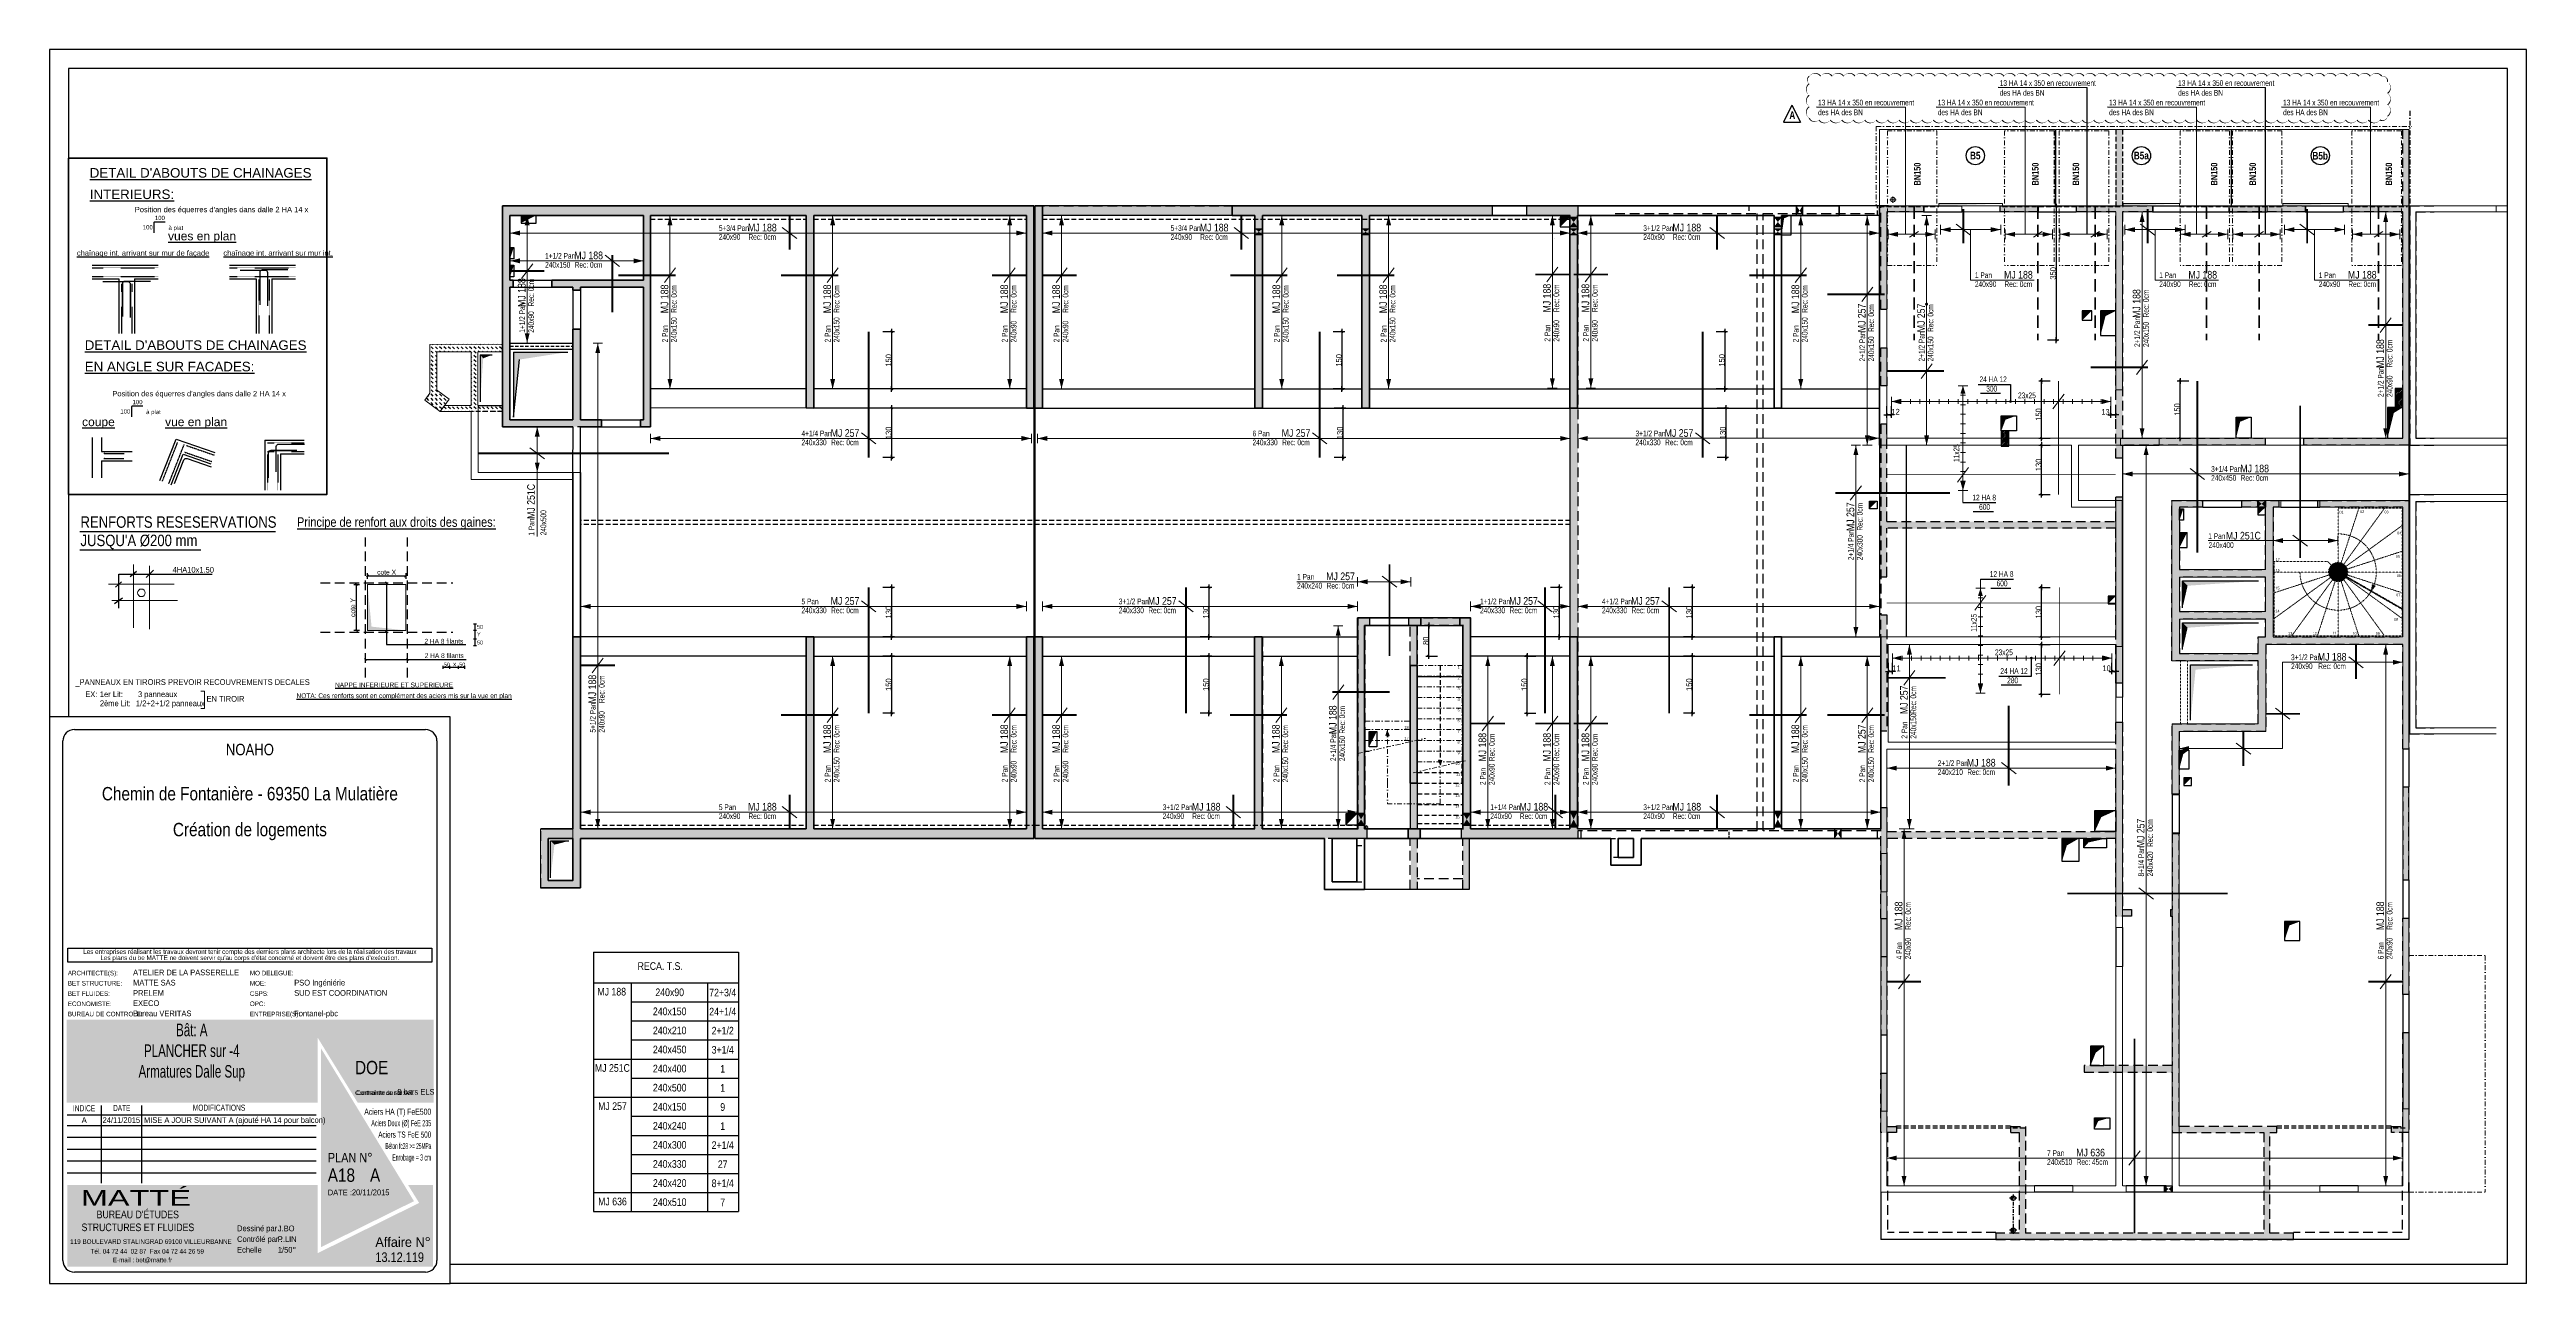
# Model space of a CAD drawing. Header units: millimetres. Extents: x 12821 to 19311, y -3644 to -409.
import ezdxf
from ezdxf.enums import TextEntityAlignment as Align

# ---------------------------------------------------------------- set-up
doc = ezdxf.new("R2010")
doc.units = ezdxf.units.MM
for name, pattern in [('CACHE', [9.525, 6.35, -3.175]), ('CACHEX2', [19.05, 12.7, -6.35]), ('TIRETPT2', [12.7, 6.35, -3.175, 0, -3.175]), ('TIRETPTX2', [50.8, 25.4, -12.7, 0, -12.7]), ('VW-01', [0.41656, 0.20828, -0.20828])]:
    doc.linetypes.add(name, pattern=pattern)
for name, color, linetype in [('01-Cad  2', 1, 'Continuous'), ('01-cartouche', 7, 'Continuous'), ('01-cartouche-cage A', 7, 'Continuous'), ('01_arm', 50, 'Continuous'), ('01_ARM_INF', 2, 'Continuous'), ('01_ARMA_INF', 50, 'Continuous'), ('01_cote_gen', 4, 'Continuous'), ('01_linteaux', 2, 'Continuous'), ('01_murs_sup', 2, 'CACHEX2'), ('01_resv', 32, 'Continuous'), ('01_texte', 230, 'Continuous'), ('_CAD_2_', 2, 'Continuous'), ('AA_COTES', 2, 'Continuous')]:
    doc.layers.add(name, color=color, linetype=linetype)
for name, color, linetype, lineweight in [('01_coupés', 2, 'Continuous', 50), ('01_hachures', 10, 'Continuous', 5), ('01_murs_coup', 5, 'Continuous', 60), ('01_poutres', 2, 'Continuous', 18), ('01_résv', 32, 'Continuous', 9), ('01_tram_axes', 2, 'TIRETPTX2', 9), ('B Aménagement intérieur', 7, 'Continuous', 5)]:
    doc.layers.add(name, color=color, linetype=linetype, lineweight=lineweight)
doc.styles.add('cartouche', font='ARIALN.TTF', dxfattribs={"width": 0.01})
doc.styles.add('Eurostile', font='')
doc.styles.add('impact', font='impact.ttf')
doc.styles.add('MATTE_TXT', font='arial.ttf')
doc.styles.add('michel-cote', font='ARIALN.TTF')
doc.styles.add('NARROW', font='ARIALN.TTF')
doc.styles.add('PATIO', font='ARIALN.TTF')
doc.styles.add('STYLE2', font='ARIALN.TTF')
doc.styles.add('stylemattecart', font='ARIALN.TTF')
doc.styles.get('Eurostile').set_extended_font_data('Eurostile')
doc.dimstyles.new('cot50-oblique', dxfattribs={"dimtxt": 12.5, "dimasz": 1, "dimexe": 7.5, "dimexo": 5, "dimgap": 3.5, "dimtad": 1, "dimdec": 1, "dimrnd": 0.5, "dimtxsty": 'MATTE_TXT', "dimblk": 'cote-bar-oblique', "dimcen": 2.5, "dimse1": 1, "dimse2": 1, "dimclrd": 6, "dimclre": 9, "dimclrt": 256, "dimazin": 0, "dimtfac": 1, "dimtdec": 1, "dimtix": 1, "dimtmove": 2, "dimatfit": 3, "dimldrblk": 'NONE', "dimfxl": 1, "dimarcsym": 0})
doc.dimstyles.new('JB50', dxfattribs={"dimscale": 0.1, "dimtxt": 150, "dimasz": 15, "dimexe": 0.1, "dimexo": 0.1, "dimgap": 0.09, "dimtad": 1, "dimdec": 1, "dimdsep": 46, "dimtxsty": 'STYLE2', "dimblk1": 'BOND_G', "dimblk2": 'BOND_D', "dimsah": 1, "dimcen": 1.5, "dimdle": 0.01, "dimse1": 1, "dimse2": 1, "dimclrd": 4, "dimclre": 2, "dimclrt": 6, "dimazin": 2, "dimtfac": 2.333333, "dimtdec": 1, "dimtix": 1, "dimtmove": 2, "dimatfit": 3, "dimldrblk": 'BOND_G', "dimfxl": 1, "dimtolj": 1, "dimtzin": 0, "dimarcsym": 0})
pattern_1 = [(135, (849.534, 17697.7836), (-11.2253202, 9e-16), [7.9375, -7.9375])]
pattern_2 = [(135, (-2358.358, 22280.722), (-11.2253202, 9e-16), [7.9375, -7.9375])]

# ---------------------------------------------------------------- blocks, each defined once
blk = doc.blocks.new('cartstruc')
at = {"layer": '01-cartouche-cage A', "linetype": 'Continuous'}
h = blk.add_hatch(color=9, dxfattribs=at)
h.dxf.hatch_style = 2
h.paths.add_polyline_path([(-43.6, 691.3), (-1004.8, 691.3), (-1004.8, 473.8), (-347.3, 473.8), (-347.3, 644.1), (-242.5, 473.8), (-43.6, 473.8)])
h.paths.add_polyline_path([(-951, 670.1), (-407.9, 670.1), (-407.9, 498.5), (-951, 498.5)], flags=24)
h.paths.add_polyline_path([(-223.9, 590.8), (-105, 590.8), (-105, 608.8), (-223.9, 608.8)], flags=24)
h.paths.add_polyline_path([(-224.7, 609.7), (-105.7, 609.7), (-105.7, 627.7), (-224.7, 627.7)], flags=24)
h.paths.add_polyline_path([(-226.3, 624.9), (-64.8, 624.9), (-64.8, 652.4), (-226.3, 652.4)], flags=24)
h.paths.add_polyline_path([(-226.3, 646.9), (-85, 646.9), (-85, 674.3), (-226.3, 674.3)], flags=24)
h = blk.add_hatch(color=1, dxfattribs=at)
h.dxf.hatch_style = 2
h.paths.add_polyline_path([(-338.4, 615.7), (-338.4, 95.5), (-95.1, 215.8)])
h.paths.add_polyline_path([(-318.9, 264.4), (-190.8, 265.4), (-191.1, 303.5), (-319.2, 302.5)], flags=24)
h.paths.add_polyline_path([(-326.5, 202.5), (-70.2, 203.9), (-70.5, 265.1), (-326.9, 263.8)], flags=9)
h = blk.add_hatch(color=8, dxfattribs=at)
h.dxf.hatch_style = 2
h.paths.add_polyline_path([(-45, 258.5), (-110.7, 258.5), (-81.6, 211.1), (-347.1, 79.6), (-347.1, 258.5), (-1003.4, 258.5), (-1003.4, 43.7), (-45, 43.7)])
h.paths.add_polyline_path([(-202.1, 89.1), (-60, 89.1), (-60, 127.9), (-202.1, 127.9)], flags=24)
h.paths.add_polyline_path([(-999.3, 201), (-637.8, 201), (-637.8, 47), (-999.3, 47)], flags=24)
h.paths.add_polyline_path([(-978.3, 193.3), (-435, 193.3), (-435, 254.8), (-978.3, 254.8)], flags=24)
h.paths.add_polyline_path([(-559.9, 135.5), (-504.8, 135.5), (-504.8, 166.4), (-559.9, 166.4)], flags=24)
h.paths.add_polyline_path([(-203.2, 50.3), (-56.6, 50.3), (-56.6, 88.6), (-203.2, 88.6)], flags=24)
h.paths.add_polyline_path([(-457.1, 55), (-402.4, 55), (-402.4, 85.9), (-457.1, 85.9)], flags=24)
h.paths.add_polyline_path([(-458.8, 92.7), (-404.1, 92.7), (-404.1, 123.6), (-458.8, 123.6)], flags=24)
h.paths.add_polyline_path([(-557.8, 55.3), (-498.9, 55.3), (-498.9, 86.2), (-557.8, 86.2)], flags=24)
h.paths.add_polyline_path([(-550.6, 93.7), (-498.3, 93.7), (-498.3, 124.6), (-550.6, 124.6)], flags=24)
h.paths.add_polyline_path([(-459.9, 172.5), (-408.3, 172.5), (-408.3, 203.4), (-459.9, 203.4)], flags=24)
h.paths.add_polyline_path([(-547.6, 175), (-500.7, 175), (-500.7, 205.9), (-547.6, 205.9)], flags=24)
h.paths.add_polyline_path([(-562.3, 213.8), (-499.3, 213.8), (-499.3, 244.7), (-562.3, 244.7)], flags=8)
h.paths.add_polyline_path([(-458.6, 213), (-411.3, 213), (-411.3, 243.9), (-458.6, 243.9)], flags=24)
h.paths.add_polyline_path([(-457.7, 133.4), (-405.4, 133.4), (-405.4, 164.4), (-457.7, 164.4)], flags=24)
for p, q in [((0, 1485), (-1050, 1485)), ((-1050, 1485), (-1050, 0)), ((0, 0), (0, 1485)), ((-1050, 0), (0, 0))]:
    blk.add_line(p, q, dxfattribs=at)
at = {"layer": '01-cartouche-cage A', "color": 7, "linetype": 'Continuous'}
for p, q in [((-985, 1452), (-65, 1452)), ((-1015, 60), (-1015, 1422)), ((-35, 1422), (-35, 292.1)), ((-35, 292.1), (-35, 60)), ((-65, 30), (-985, 30))]:
    blk.add_line(p, q, dxfattribs=at)
at = {"layer": '01-cartouche-cage A', "color": 7}
for p, q in [((-1002.2, 879.3), (-48.1, 879.3)), ((-1002.2, 842.3), (-1002.2, 879.3)), ((-48.1, 879.3), (-48.1, 842.3)), ((-48.1, 842.3), (-1002.2, 842.3))]:
    blk.add_line(p, q, dxfattribs=at)
at = {"layer": '01-cartouche-cage A', "color": 8}
for p, q in [((-914.7, 466.6), (-914.7, 263.2)), ((-809.1, 466.6), (-809.1, 263.2)), ((-1003.6, 442.3), (-351, 442.3)), ((-1003.6, 414.4), (-351, 414.4)), ((-1003.6, 383.3), (-351, 383.3)), ((-1003.6, 352.2), (-351, 352.2)), ((-1003.6, 321.1), (-351, 321.1)), ((-1003.6, 290), (-351, 290))]:
    blk.add_line(p, q, dxfattribs=at)
at = {"layer": '01-cartouche-cage A', "color": 7, "linetype": 'Continuous'}
for centre, start, end in [((-985, 1422), 90, 180), ((-65, 1422), 0, 90), ((-985, 60), 180, 270), ((-65, 60), 270, 0)]:
    blk.add_arc(centre, 30, start, end, dxfattribs=at)
at = {"layer": '01-cartouche-cage A', "color": 7, "style": 'stylemattecart'}
for s, p in [('Les entreprises réalisant les travaux devront tenir compte des derniers plans architecte lors de la réalisation des travaux', (-525.1, 869.8)), ("Les plans du be MATTE ne doivent servir qu'au corps d'état concerné et doivent être des plans d'exécution.", (-525.1, 853.7))]:
    blk.add_text(s, height=12, dxfattribs=at).set_placement(p, align=Align.MIDDLE_CENTER)
at = {"layer": '01-cartouche-cage A', "color": 8, "style": 'cartouche'}
for s, p in [('ARCHITECTE(S):', (-1002.2, 807.7)), ('BET STRUCTURE:', (-1002.2, 780.9)), ('MO DELEGUE:', (-525.1, 807.7)), ('MOE:', (-525.1, 780.9)), ('BET FLUIDES:', (-1002.2, 753.9)), ('ECONOMISTE:', (-1002.2, 727.1)), ('OPC:', (-525.1, 727.1)), ('CSPS:', (-525.1, 753.9)), ('BUREAU DE CONTROLE:', (-1002.2, 700.3)), ('ENTREPRISE(S):', (-525.1, 700.3))]:
    blk.add_text(s, height=12, dxfattribs=at).set_placement(p)
at = {"layer": '01-cartouche-cage A', "color": 7, "style": 'stylemattecart'}
for s, height, width, p, p2 in [('INDICE', 16, 0.941138, (-988.7, 451.3), (-930.3, 451.3)), ('DATE', 16, 0.922192, (-883.4, 452), (-838.3, 452)), ('MODIFICATIONS', 16, 0.943218, (-674.7, 452.8), (-537.3, 452.8)), ('Aciers HA (T) FeE500', 16, 0.978863, (-225.4, 442.3), (-49.9, 442.3)), ('Aciers Doux (Ø) FeE 235', 16, 0.76709, (-207, 412.3), (-49.9, 412.3)), ('Aciers TS FeE 500', 16, 0.901377, (-188.6, 382.3), (-49.9, 382.3)), ('Béton fc28 >= 25MPa', 16, 0.678142, (-170.1, 352.3), (-49.9, 352.3)), ('Enrobage = 3 cm', 16, 0.726904, (-151.7, 322.3), (-49.9, 322.3)), ('Affaire N°', 25, 1.15762, (-196.3, 96), (-51.1, 96))]:
    blk.add_text(s, height=height, dxfattribs=dict(at, width=width)).set_placement(p, p2, align=Align.FIT)
for s, height, p in [('Contrainte de sol:', 12, (-249.5, 493.8)), ('Contrainte sur le sol:', 12, (-246.5, 494.4)), ('Dessiné par :', 15, (-558.6, 137)), ('119 BOULEVARD STALINGRAD 69100 VILLEURBANNE', 12, (-995.8, 103.8)), ('Tél. 04 72 44  02 87  Fax 04 72 44 26 59', 12, (-942.6, 78.4)), ('E-mail : bet@matte.fr', 12, (-884.2, 55.6)), ('Contrôlé par :', 15, (-558.6, 108.9)), ('Echelle         :', 15, (-558.6, 80.8))]:
    blk.add_text(s, height=height, dxfattribs=at).set_placement(p)
at = {"layer": '01-cartouche-cage A', "color": 255, "style": 'stylemattecart'}
for s, height, p in [('PLAN N°', 25, (-321, 317.2)), ("BUREAU D'ÉTUDES", 20, (-926.6, 170.9)), ('DATE :', 15, (-321, 231.2)), ('STRUCTURES ET FLUIDES', 20, (-966.1, 137.2))]:
    blk.add_text(s, height=height, dxfattribs=at).set_placement(p)
at = {"layer": '01-cartouche-cage A', "color": 255, "style": 'stylemattecart', "width": 1.812358}
blk.add_text('MATTÉ', height=41, dxfattribs=at).set_placement((-968, 203.6), (-679.6, 203.6), align=Align.FIT)
at = {"layer": '01-cartouche-cage A', "color": 7, "style": 'stylemattecart'}
for tag, height, p in [('NOMCLIENT', 30, (-525, 1399.6)), ('ADRESSE1CLIENT', 25, (-525, 1326.7)), ('ADRESSE2CLIENT', 25, (-525, 1283.9)), ('NOMAFFAIRE1', 45, (-525.1, 1189.8)), ('NOMAFFAIRE2', 45, (-525.1, 1110.4)), ('NOMAFFAIRE3', 45, (-525.1, 1031.7)), ('ADRESSE1AFFAIRE', 20, (-525.1, 943.3)), ('ADRESSE2AFFAIRE', 20, (-525.1, 909.2)), ('INDICE-A', 15, (-959.1, 428.4)), ('INDICE-B', 15, (-959.1, 400.5)), ('DATE-A', 15, (-861.9, 428.4)), ('DATE-B', 15, (-861.9, 400.5)), ('INDICE-C', 15, (-959.1, 369.4)), ('INDICE-D', 15, (-959.1, 338.3)), ('DATE-C', 15, (-861.9, 369.4)), ('DATE-D', 15, (-861.9, 338.3)), ('INDICE-E', 15, (-959.1, 307.2)), ('INDICE-F', 15, (-959.1, 276.1)), ('DATE-E', 15, (-861.9, 307.2)), ('DATE-F', 15, (-861.9, 276.1))]:
    blk.add_attdef(tag, text='', height=height, dxfattribs=at).set_placement(p, align=Align.MIDDLE_CENTER)
for tag, height, p in [('NOMARCHI', 15, (-831.1, 803.3)), ('BETSTRUCTURE', 15, (-831.1, 776.5)), ('MODEL', 15, (-408.9, 803.3)), ('MOE', 15, (-408.9, 776.5)), ('BETFLUIDES', 15, (-831.1, 749.5)), ('ECONOMISTE', 15, (-831.1, 722.7)), ('BDC', 15, (-831.1, 695.9)), ('CSPS', 15, (-408.9, 749.5)), ('OPC', 15, (-408.9, 722.7)), ('NOMENTREPRISE', 15, (-408.9, 695.9)), ('NUMBAT', 27, (-249.5, 614.7)), ('PHASE', 35, (-249.5, 537.9)), ('CONT-SOL', 12, (-138.6, 490.2)), ('NOMDESS', 15, (-451.8, 132.3)), ('NOMING', 15, (-451.8, 104.3)), ('ECH', 15, (-451.8, 76.3)), ('NUMAFF', 25, (-196.3, 48.9))]:
    blk.add_attdef(tag, text='', height=height, dxfattribs=at).set_placement(p, align=Align.BOTTOM_LEFT)
at = {"layer": '01-cartouche-cage A', "color": 7, "style": 'stylemattecart', "width": 0.8}
for tag, p in [('TITRTEPLAN1', (-677.3, 664.6)), ('TITRTEPLAN2', (-677.3, 610.2)), ('TITRTEPLAN3', (-677.3, 556)), ('TITRTEPLAN4', (-677.3, 501.4))]:
    blk.add_attdef(tag, text='', height=33, dxfattribs=at).set_placement(p, align=Align.MIDDLE_CENTER)
at = {"layer": '01-cartouche-cage A', "color": 7, "style": 'stylemattecart'}
for tag, p in [('MODIF-A', (-802.6, 428.4)), ('MODIF-B', (-802.6, 400.5)), ('MODIF-C', (-802.6, 369.4)), ('MODIF-D', (-802.6, 338.3)), ('MODIF-E', (-802.6, 307.2)), ('MODIF-F', (-802.6, 276.1))]:
    blk.add_attdef(tag, text='', height=15, dxfattribs=at).set_placement(p, align=Align.MIDDLE_LEFT)
at = {"layer": '01-cartouche-cage A', "color": 255, "style": 'stylemattecart'}
for tag, height, p in [('N°P', 35, (-321, 256)), ('IP', 35, (-210.3, 256)), ('DATEPLAN', 15, (-257.7, 226.8))]:
    blk.add_attdef(tag, text='', height=height, dxfattribs=at).set_placement(p, align=Align.BOTTOM_LEFT)
blk = doc.blocks.new('cote-bar-oblique')
at = {"color": 40, "linetype": 'Continuous'}
blk.add_line((-2.7, -2.7), (2.7, 2.7), dxfattribs=at)
at = {"linetype": 'Continuous'}
blk.add_line((0, 7.5), (0, -7.5), dxfattribs=at)
blk = doc.blocks.new('*D1579')
at = {"layer": '01_ARM_INF', "color": 6, "lineweight": -2, "transparency": 16777216}
blk.add_line((13625.3, -1931), (13625.3, -1813), dxfattribs=at)
at = {"layer": 'Defpoints', "color": 0, "transparency": 16777216}
for p in [(13625.3, -1812), (13653.9, -1812), (13653.9, -1932)]:
    blk.add_point(p, dxfattribs=at)
at = {"layer": '01_ARM_INF', "color": 6, "lineweight": -2, "transparency": 16777216}
for p, rotation in [((13625.3, -1812), 90), ((13625.3, -1932), 270)]:
    blk.add_blockref('cote-bar-oblique', p, dxfattribs=dict(at, rotation=rotation))
at = {"layer": '01_ARM_INF', "transparency": 16777216, "insert": (13615.4, -1872), "char_height": 12.5, "attachment_point": 5, "rotation": 90, "style": 'MATTE_TXT'}
blk.add_mtext('cote Y', dxfattribs=at)
blk = doc.blocks.new('_None')
blk = doc.blocks.new('*D1580')
at = {"layer": '01_ARM_INF', "color": 6, "lineweight": -2, "transparency": 16777216}
blk.add_line((13654.9, -1789.3), (13752.9, -1789.3), dxfattribs=at)
at = {"layer": 'Defpoints', "color": 0, "transparency": 16777216}
for p in [(13653.9, -1812), (13753.9, -1789.3), (13753.9, -1812)]:
    blk.add_point(p, dxfattribs=at)
at = {"layer": '01_ARM_INF', "color": 6, "lineweight": -2, "transparency": 16777216, "rotation": 180}
blk.add_blockref('cote-bar-oblique', (13653.9, -1789.3), dxfattribs=at)
at = {"layer": '01_ARM_INF', "color": 6, "lineweight": -2, "transparency": 16777216}
blk.add_blockref('cote-bar-oblique', (13753.9, -1789.3), dxfattribs=at)
at = {"layer": '01_ARM_INF', "transparency": 16777216, "insert": (13703.9, -1779.5), "char_height": 12.5, "attachment_point": 5, "style": 'MATTE_TXT'}
blk.add_mtext('cote X', dxfattribs=at)
blk = doc.blocks.new('BOND_G')
at = {"layer": 'AA_COTES', "color": 0}
for p, q in [((5, 0), (-5, 0)), ((1.8, 1.8), (-1.8, -1.8)), ((0, -5), (0, 15))]:
    blk.add_line(p, q, dxfattribs=at)
blk = doc.blocks.new('BOND_D')
at = {"layer": 'AA_COTES', "color": 0}
for p, q in [((5, 0), (-5, 0)), ((-1.8, -1.8), (1.8, 1.8)), ((0, 5), (0, -15))]:
    blk.add_line(p, q, dxfattribs=at)
blk = doc.blocks.new('*D1585')
at = {"layer": '01_cote_gen', "color": 4, "lineweight": -2, "transparency": 16777216}
blk.add_line((16206.7, -1150.7), (16206.7, -1297.7), dxfattribs=at)
at = {"layer": 'Defpoints', "color": 0, "transparency": 16777216}
for p in [(16148.6, -1149.2), (16148.6, -1299.2), (16206.7, -1299.2)]:
    blk.add_point(p, dxfattribs=at)
at = {"layer": '01_cote_gen', "color": 4, "lineweight": -2, "transparency": 16777216, "xscale": 1.5, "yscale": 1.5, "zscale": 1.5}
for name, p, rotation in [('BOND_G', (16206.7, -1149.2), 90), ('BOND_D', (16206.7, -1299.2), 270)]:
    blk.add_blockref(name, p, dxfattribs=dict(at, rotation=rotation))
at = {"layer": '01_cote_gen', "color": 6, "transparency": 16777216, "insert": (16199.1, -1224.2), "char_height": 15, "attachment_point": 5, "rotation": 90, "style": 'STYLE2'}
blk.add_mtext('\\A1;150', dxfattribs=at)
blk = doc.blocks.new('*D1586')
at = {"layer": '01_cote_gen', "color": 4, "lineweight": -2, "transparency": 16777216}
blk.add_line((16209.4, -1350.7), (16209.4, -1477.7), dxfattribs=at)
at = {"layer": 'Defpoints', "color": 0, "transparency": 16777216}
for p in [(16152.7, -1349.2), (16148.6, -1479.2), (16209.4, -1479.2)]:
    blk.add_point(p, dxfattribs=at)
at = {"layer": '01_cote_gen', "color": 4, "lineweight": -2, "transparency": 16777216, "xscale": 1.5, "yscale": 1.5, "zscale": 1.5}
for name, p, rotation in [('BOND_G', (16209.4, -1349.2), 90), ('BOND_D', (16209.4, -1479.2), 270)]:
    blk.add_blockref(name, p, dxfattribs=dict(at, rotation=rotation))
at = {"layer": '01_cote_gen', "color": 6, "transparency": 16777216, "insert": (16201.7, -1414.2), "char_height": 15, "attachment_point": 5, "rotation": 90, "style": 'STYLE2'}
blk.add_mtext('\\A1;130', dxfattribs=at)
blk = doc.blocks.new('*D1587')
at = {"layer": '01_cote_gen', "color": 4, "lineweight": -2, "transparency": 16777216}
blk.add_line((15026.8, -1150.7), (15026.8, -1297.7), dxfattribs=at)
at = {"layer": 'Defpoints', "color": 0, "transparency": 16777216}
for p in [(14966.8, -1149.2), (14966.8, -1299.2), (15026.8, -1299.2)]:
    blk.add_point(p, dxfattribs=at)
at = {"layer": '01_cote_gen', "color": 4, "lineweight": -2, "transparency": 16777216, "xscale": 1.5, "yscale": 1.5, "zscale": 1.5}
for name, p, rotation in [('BOND_G', (15026.8, -1149.2), 90), ('BOND_D', (15026.8, -1299.2), 270)]:
    blk.add_blockref(name, p, dxfattribs=dict(at, rotation=rotation))
at = {"layer": '01_cote_gen', "color": 6, "transparency": 16777216, "insert": (15019.2, -1224.2), "char_height": 15, "attachment_point": 5, "rotation": 90, "style": 'STYLE2'}
blk.add_mtext('\\A1;150', dxfattribs=at)
blk = doc.blocks.new('*D1588')
at = {"layer": '01_cote_gen', "color": 4, "lineweight": -2, "transparency": 16777216}
blk.add_line((15026.8, -1350.7), (15026.8, -1477.7), dxfattribs=at)
at = {"layer": 'Defpoints', "color": 0, "transparency": 16777216}
for p in [(14966.8, -1349.2), (14966.8, -1479.2), (15026.8, -1479.2)]:
    blk.add_point(p, dxfattribs=at)
at = {"layer": '01_cote_gen', "color": 4, "lineweight": -2, "transparency": 16777216, "xscale": 1.5, "yscale": 1.5, "zscale": 1.5}
for name, p, rotation in [('BOND_G', (15026.8, -1349.2), 90), ('BOND_D', (15026.8, -1479.2), 270)]:
    blk.add_blockref(name, p, dxfattribs=dict(at, rotation=rotation))
at = {"layer": '01_cote_gen', "color": 6, "transparency": 16777216, "insert": (15019.2, -1414.2), "char_height": 15, "attachment_point": 5, "rotation": 90, "style": 'STYLE2'}
blk.add_mtext('\\A1;130', dxfattribs=at)
blk = doc.blocks.new('*D1589')
at = {"layer": '01_cote_gen', "color": 4, "lineweight": -2, "transparency": 16777216}
blk.add_line((15026.8, -1820.7), (15026.8, -1947.7), dxfattribs=at)
at = {"layer": 'Defpoints', "color": 0, "transparency": 16777216}
for p in [(14966.8, -1819.2), (14966.8, -1949.2), (15026.8, -1949.2)]:
    blk.add_point(p, dxfattribs=at)
at = {"layer": '01_cote_gen', "color": 4, "lineweight": -2, "transparency": 16777216, "xscale": 1.5, "yscale": 1.5, "zscale": 1.5}
for name, p, rotation in [('BOND_G', (15026.8, -1819.2), 90), ('BOND_D', (15026.8, -1949.2), 270)]:
    blk.add_blockref(name, p, dxfattribs=dict(at, rotation=rotation))
at = {"layer": '01_cote_gen', "color": 6, "transparency": 16777216, "insert": (15019.2, -1884.2), "char_height": 15, "attachment_point": 5, "rotation": 90, "style": 'STYLE2'}
blk.add_mtext('\\A1;130', dxfattribs=at)
blk = doc.blocks.new('*D1590')
at = {"layer": '01_cote_gen', "color": 4, "lineweight": -2, "transparency": 16777216}
blk.add_line((15026.8, -2000.7), (15026.8, -2147.7), dxfattribs=at)
at = {"layer": 'Defpoints', "color": 0, "transparency": 16777216}
for p in [(14966.8, -1999.2), (14966.8, -2149.2), (15026.8, -2149.2)]:
    blk.add_point(p, dxfattribs=at)
at = {"layer": '01_cote_gen', "color": 4, "lineweight": -2, "transparency": 16777216, "xscale": 1.5, "yscale": 1.5, "zscale": 1.5}
for name, p, rotation in [('BOND_G', (15026.8, -1999.2), 90), ('BOND_D', (15026.8, -2149.2), 270)]:
    blk.add_blockref(name, p, dxfattribs=dict(at, rotation=rotation))
at = {"layer": '01_cote_gen', "color": 6, "transparency": 16777216, "insert": (15019.2, -2074.2), "char_height": 15, "attachment_point": 5, "rotation": 90, "style": 'STYLE2'}
blk.add_mtext('\\A1;150', dxfattribs=at)
blk = doc.blocks.new('*D1591')
at = {"layer": '01_cote_gen', "color": 4, "lineweight": -2, "transparency": 16777216}
blk.add_line((17124.4, -1820.7), (17124.4, -1947.7), dxfattribs=at)
at = {"layer": 'Defpoints', "color": 0, "transparency": 16777216}
for p in [(17064.3, -1819.2), (17064.3, -1949.2), (17124.4, -1949.2)]:
    blk.add_point(p, dxfattribs=at)
at = {"layer": '01_cote_gen', "color": 4, "lineweight": -2, "transparency": 16777216, "xscale": 1.5, "yscale": 1.5, "zscale": 1.5}
for name, p, rotation in [('BOND_G', (17124.4, -1819.2), 90), ('BOND_D', (17124.4, -1949.2), 270)]:
    blk.add_blockref(name, p, dxfattribs=dict(at, rotation=rotation))
at = {"layer": '01_cote_gen', "color": 6, "transparency": 16777216, "insert": (17116.7, -1884.2), "char_height": 15, "attachment_point": 5, "rotation": 90, "style": 'STYLE2'}
blk.add_mtext('\\A1;130', dxfattribs=at)
blk = doc.blocks.new('*D1592')
at = {"layer": '01_cote_gen', "color": 4, "lineweight": -2, "transparency": 16777216}
blk.add_line((17124.4, -2000.7), (17124.4, -2147.7), dxfattribs=at)
at = {"layer": 'Defpoints', "color": 0, "transparency": 16777216}
for p in [(17064.3, -1999.2), (17064.3, -2149.2), (17124.4, -2149.2)]:
    blk.add_point(p, dxfattribs=at)
at = {"layer": '01_cote_gen', "color": 4, "lineweight": -2, "transparency": 16777216, "xscale": 1.5, "yscale": 1.5, "zscale": 1.5}
for name, p, rotation in [('BOND_G', (17124.4, -1999.2), 90), ('BOND_D', (17124.4, -2149.2), 270)]:
    blk.add_blockref(name, p, dxfattribs=dict(at, rotation=rotation))
at = {"layer": '01_cote_gen', "color": 6, "transparency": 16777216, "insert": (17116.7, -2074.2), "char_height": 15, "attachment_point": 5, "rotation": 90, "style": 'STYLE2'}
blk.add_mtext('\\A1;150', dxfattribs=at)
blk = doc.blocks.new('*D1593')
at = {"layer": '01_cote_gen', "color": 4, "lineweight": -2, "transparency": 16777216}
blk.add_line((15858.3, -1820.7), (15858.3, -1947.7), dxfattribs=at)
at = {"layer": 'Defpoints', "color": 0, "transparency": 16777216}
for p in [(15798.3, -1819.2), (15798.3, -1949.2), (15858.3, -1949.2)]:
    blk.add_point(p, dxfattribs=at)
at = {"layer": '01_cote_gen', "color": 4, "lineweight": -2, "transparency": 16777216, "xscale": 1.5, "yscale": 1.5, "zscale": 1.5}
for name, p, rotation in [('BOND_G', (15858.3, -1819.2), 90), ('BOND_D', (15858.3, -1949.2), 270)]:
    blk.add_blockref(name, p, dxfattribs=dict(at, rotation=rotation))
at = {"layer": '01_cote_gen', "color": 6, "transparency": 16777216, "insert": (15850.7, -1884.2), "char_height": 15, "attachment_point": 5, "rotation": 90, "style": 'STYLE2'}
blk.add_mtext('\\A1;130', dxfattribs=at)
blk = doc.blocks.new('*D1594')
at = {"layer": '01_cote_gen', "color": 4, "lineweight": -2, "transparency": 16777216}
blk.add_line((15858.3, -2000.7), (15858.3, -2147.7), dxfattribs=at)
at = {"layer": 'Defpoints', "color": 0, "transparency": 16777216}
for p in [(15798.3, -1999.2), (15798.3, -2149.2), (15858.3, -2149.2)]:
    blk.add_point(p, dxfattribs=at)
at = {"layer": '01_cote_gen', "color": 4, "lineweight": -2, "transparency": 16777216, "xscale": 1.5, "yscale": 1.5, "zscale": 1.5}
for name, p, rotation in [('BOND_G', (15858.3, -1999.2), 90), ('BOND_D', (15858.3, -2149.2), 270)]:
    blk.add_blockref(name, p, dxfattribs=dict(at, rotation=rotation))
at = {"layer": '01_cote_gen', "color": 6, "transparency": 16777216, "insert": (15850.7, -2074.2), "char_height": 15, "attachment_point": 5, "rotation": 90, "style": 'STYLE2'}
blk.add_mtext('\\A1;150', dxfattribs=at)
blk = doc.blocks.new('*D1595')
at = {"layer": '01_cote_gen', "color": 4, "lineweight": -2, "transparency": 16777216}
blk.add_line((16434.6, -1997.7), (16434.6, -1920.7), dxfattribs=at)
at = {"layer": 'Defpoints', "color": 0, "transparency": 16777216}
for p in [(16434.6, -1919.2), (16465.2, -1919.2), (16331.7, -1999.2)]:
    blk.add_point(p, dxfattribs=at)
at = {"layer": '01_cote_gen', "color": 4, "lineweight": -2, "transparency": 16777216, "xscale": 1.5, "yscale": 1.5, "zscale": 1.5}
for name, p, rotation in [('BOND_D', (16434.6, -1919.2), 90), ('BOND_G', (16434.6, -1999.2), 270)]:
    blk.add_blockref(name, p, dxfattribs=dict(at, rotation=rotation))
at = {"layer": '01_cote_gen', "color": 6, "transparency": 16777216, "insert": (16427, -1959.2), "char_height": 15, "attachment_point": 5, "rotation": 90, "style": 'STYLE2'}
blk.add_mtext('\\A1;80', dxfattribs=at)
blk = doc.blocks.new('*D1596')
at = {"layer": '01_cote_gen', "color": 4, "lineweight": -2, "transparency": 16777216}
blk.add_line((18403.4, -1426.6), (18403.4, -1279.6), dxfattribs=at)
at = {"layer": 'Defpoints', "color": 0, "transparency": 16777216}
for p in [(18403.4, -1278.1), (18448.4, -1278.1), (18448.4, -1428.1)]:
    blk.add_point(p, dxfattribs=at)
at = {"layer": '01_cote_gen', "color": 4, "lineweight": -2, "transparency": 16777216, "xscale": 1.5, "yscale": 1.5, "zscale": 1.5}
for name, p, rotation in [('BOND_D', (18403.4, -1278.1), 90), ('BOND_G', (18403.4, -1428.1), 270)]:
    blk.add_blockref(name, p, dxfattribs=dict(at, rotation=rotation))
at = {"layer": '01_cote_gen', "color": 6, "transparency": 16777216, "insert": (18395.7, -1353.1), "char_height": 15, "attachment_point": 5, "rotation": 90, "style": 'STYLE2'}
blk.add_mtext('\\A1;150', dxfattribs=at)
blk = doc.blocks.new('*D1597')
at = {"layer": '01_cote_gen', "color": 4, "lineweight": -2, "transparency": 16777216}
blk.add_line((18233.2, -2039.6), (18226.2, -2039.6), dxfattribs=at)
at = {"layer": 'Defpoints', "color": 0, "transparency": 16777216}
for p in [(18224.7, -2000.6), (18234.7, -1971.7), (18224.7, -2039.6)]:
    blk.add_point(p, dxfattribs=at)
at = {"layer": '01_cote_gen', "color": 4, "lineweight": -2, "transparency": 16777216, "xscale": 1.5, "yscale": 1.5, "zscale": 1.5, "rotation": 180}
blk.add_blockref('BOND_D', (18224.7, -2039.6), dxfattribs=at)
at = {"layer": '01_cote_gen', "color": 4, "lineweight": -2, "transparency": 16777216, "xscale": 1.5, "yscale": 1.5, "zscale": 1.5}
blk.add_blockref('BOND_G', (18234.7, -2039.6), dxfattribs=at)
at = {"layer": '01_cote_gen', "color": 6, "transparency": 16777216, "insert": (18210.6, -2031.4), "char_height": 15, "attachment_point": 5, "style": 'STYLE2'}
blk.add_mtext('\\A1;10', dxfattribs=at)
blk = doc.blocks.new('*D1598')
at = {"layer": '01_cote_gen', "color": 4, "lineweight": -2, "transparency": 16777216}
blk.add_line((17648.2, -2039.6), (17640.2, -2039.6), dxfattribs=at)
at = {"layer": 'Defpoints', "color": 0, "transparency": 16777216}
for p in [(17638.7, -2000.6), (17649.7, -1969.2), (17638.7, -2039.6)]:
    blk.add_point(p, dxfattribs=at)
at = {"layer": '01_cote_gen', "color": 4, "lineweight": -2, "transparency": 16777216, "xscale": 1.5, "yscale": 1.5, "zscale": 1.5, "rotation": 180}
blk.add_blockref('BOND_D', (17638.7, -2039.6), dxfattribs=at)
at = {"layer": '01_cote_gen', "color": 4, "lineweight": -2, "transparency": 16777216, "xscale": 1.5, "yscale": 1.5, "zscale": 1.5}
blk.add_blockref('BOND_G', (17649.7, -2039.6), dxfattribs=at)
at = {"layer": '01_cote_gen', "color": 6, "transparency": 16777216, "insert": (17660.1, -2031.4), "char_height": 15, "attachment_point": 5, "style": 'STYLE2'}
blk.add_mtext('\\A1;11', dxfattribs=at)
blk = doc.blocks.new('*D1599')
at = {"layer": '01_cote_gen', "color": 4, "lineweight": -2, "transparency": 16777216}
blk.add_line((17645.1, -1367), (17636.2, -1367), dxfattribs=at)
at = {"layer": 'Defpoints', "color": 0, "transparency": 16777216}
for p in [(17634.7, -1329.4), (17646.6, -1319.6), (17634.7, -1367)]:
    blk.add_point(p, dxfattribs=at)
at = {"layer": '01_cote_gen', "color": 4, "lineweight": -2, "transparency": 16777216, "xscale": 1.5, "yscale": 1.5, "zscale": 1.5, "rotation": 180}
blk.add_blockref('BOND_D', (17634.7, -1367), dxfattribs=at)
at = {"layer": '01_cote_gen', "color": 4, "lineweight": -2, "transparency": 16777216, "xscale": 1.5, "yscale": 1.5, "zscale": 1.5}
blk.add_blockref('BOND_G', (17646.6, -1367), dxfattribs=at)
at = {"layer": '01_cote_gen', "color": 6, "transparency": 16777216, "insert": (17657.6, -1358.9), "char_height": 15, "attachment_point": 5, "style": 'STYLE2'}
blk.add_mtext('\\A1;12', dxfattribs=at)
blk = doc.blocks.new('*D1600')
at = {"layer": '01_cote_gen', "color": 4, "lineweight": -2, "transparency": 16777216}
blk.add_line((18233.2, -1367), (18223.2, -1367), dxfattribs=at)
at = {"layer": 'Defpoints', "color": 0, "transparency": 16777216}
for p in [(18221.7, -1344.6), (18234.7, -1301.2), (18221.7, -1367)]:
    blk.add_point(p, dxfattribs=at)
at = {"layer": '01_cote_gen', "color": 4, "lineweight": -2, "transparency": 16777216, "xscale": 1.5, "yscale": 1.5, "zscale": 1.5, "rotation": 180}
blk.add_blockref('BOND_D', (18221.7, -1367), dxfattribs=at)
at = {"layer": '01_cote_gen', "color": 4, "lineweight": -2, "transparency": 16777216, "xscale": 1.5, "yscale": 1.5, "zscale": 1.5}
blk.add_blockref('BOND_G', (18234.7, -1367), dxfattribs=at)
at = {"layer": '01_cote_gen', "color": 6, "transparency": 16777216, "insert": (18207.6, -1359.4), "char_height": 15, "attachment_point": 5, "style": 'STYLE2'}
blk.add_mtext('\\A1;13', dxfattribs=at)
blk = doc.blocks.new('*D1601')
at = {"layer": '01_cote_gen', "color": 4, "lineweight": -2, "transparency": 16777216}
blk.add_line((18040.1, -1574.7), (18040.1, -1447.7), dxfattribs=at)
at = {"layer": 'Defpoints', "color": 0, "transparency": 16777216}
for p in [(18040.1, -1446.2), (18084.6, -1446.2), (18084.6, -1576.2)]:
    blk.add_point(p, dxfattribs=at)
at = {"layer": '01_cote_gen', "color": 4, "lineweight": -2, "transparency": 16777216, "xscale": 1.5, "yscale": 1.5, "zscale": 1.5}
for name, p, rotation in [('BOND_D', (18040.1, -1446.2), 90), ('BOND_G', (18040.1, -1576.2), 270)]:
    blk.add_blockref(name, p, dxfattribs=dict(at, rotation=rotation))
at = {"layer": '01_cote_gen', "color": 6, "transparency": 16777216, "insert": (18032.4, -1498.2), "char_height": 15, "attachment_point": 5, "rotation": 90, "style": 'STYLE2'}
blk.add_mtext('\\A1;130', dxfattribs=at)
blk = doc.blocks.new('*D1602')
at = {"layer": '01_cote_gen', "color": 4, "lineweight": -2, "transparency": 16777216}
blk.add_line((18040.1, -1426.7), (18040.1, -1279.7), dxfattribs=at)
at = {"layer": 'Defpoints', "color": 0, "transparency": 16777216}
for p in [(18040.1, -1278.2), (18084.6, -1278.2), (18084.6, -1428.2)]:
    blk.add_point(p, dxfattribs=at)
at = {"layer": '01_cote_gen', "color": 4, "lineweight": -2, "transparency": 16777216, "xscale": 1.5, "yscale": 1.5, "zscale": 1.5}
for name, p, rotation in [('BOND_D', (18040.1, -1278.2), 90), ('BOND_G', (18040.1, -1428.2), 270)]:
    blk.add_blockref(name, p, dxfattribs=dict(at, rotation=rotation))
at = {"layer": '01_cote_gen', "color": 6, "transparency": 16777216, "insert": (18032.4, -1366.1), "char_height": 15, "attachment_point": 5, "rotation": 90, "style": 'STYLE2'}
blk.add_mtext('\\A1;150', dxfattribs=at)
blk = doc.blocks.new('*D1603')
at = {"layer": '01_cote_gen', "color": 4, "lineweight": -2, "transparency": 16777216}
blk.add_line((18040.1, -1947.7), (18040.1, -1820.7), dxfattribs=at)
at = {"layer": 'Defpoints', "color": 0, "transparency": 16777216}
for p in [(18040.1, -1819.2), (18087, -1819.2), (18087, -1949.2)]:
    blk.add_point(p, dxfattribs=at)
at = {"layer": '01_cote_gen', "color": 4, "lineweight": -2, "transparency": 16777216, "xscale": 1.5, "yscale": 1.5, "zscale": 1.5}
for name, p, rotation in [('BOND_D', (18040.1, -1819.2), 90), ('BOND_G', (18040.1, -1949.2), 270)]:
    blk.add_blockref(name, p, dxfattribs=dict(at, rotation=rotation))
at = {"layer": '01_cote_gen', "color": 6, "transparency": 16777216, "insert": (18032.4, -1884.2), "char_height": 15, "attachment_point": 5, "rotation": 90, "style": 'STYLE2'}
blk.add_mtext('\\A1;130', dxfattribs=at)
blk = doc.blocks.new('*D1604')
at = {"layer": '01_cote_gen', "color": 4, "lineweight": -2, "transparency": 16777216}
blk.add_line((18040.1, -2097.7), (18040.1, -1970.7), dxfattribs=at)
at = {"layer": 'Defpoints', "color": 0, "transparency": 16777216}
for p in [(18040.1, -1969.2), (18087, -1969.2), (18087, -2099.2)]:
    blk.add_point(p, dxfattribs=at)
at = {"layer": '01_cote_gen', "color": 4, "lineweight": -2, "transparency": 16777216, "xscale": 1.5, "yscale": 1.5, "zscale": 1.5}
for name, p, rotation in [('BOND_D', (18040.1, -1969.2), 90), ('BOND_G', (18040.1, -2099.2), 270)]:
    blk.add_blockref(name, p, dxfattribs=dict(at, rotation=rotation))
at = {"layer": '01_cote_gen', "color": 6, "transparency": 16777216, "insert": (18032.4, -2034.2), "char_height": 15, "attachment_point": 5, "rotation": 90, "style": 'STYLE2'}
blk.add_mtext('\\A1;130', dxfattribs=at)
blk = doc.blocks.new('*D1605')
at = {"layer": '01_cote_gen', "color": 4, "lineweight": -2, "transparency": 16777216}
blk.add_line((17210.2, -1150.7), (17210.2, -1297.7), dxfattribs=at)
at = {"layer": 'Defpoints', "color": 0, "transparency": 16777216}
for p in [(17152, -1149.2), (17152, -1299.2), (17210.2, -1299.2)]:
    blk.add_point(p, dxfattribs=at)
at = {"layer": '01_cote_gen', "color": 4, "lineweight": -2, "transparency": 16777216, "xscale": 1.5, "yscale": 1.5, "zscale": 1.5}
for name, p, rotation in [('BOND_G', (17210.2, -1149.2), 90), ('BOND_D', (17210.2, -1299.2), 270)]:
    blk.add_blockref(name, p, dxfattribs=dict(at, rotation=rotation))
at = {"layer": '01_cote_gen', "color": 6, "transparency": 16777216, "insert": (17202.5, -1224.2), "char_height": 15, "attachment_point": 5, "rotation": 90, "style": 'STYLE2'}
blk.add_mtext('\\A1;150', dxfattribs=at)
blk = doc.blocks.new('*D1606')
at = {"layer": '01_cote_gen', "color": 4, "lineweight": -2, "transparency": 16777216}
blk.add_line((17212.8, -1350.7), (17212.8, -1477.7), dxfattribs=at)
at = {"layer": 'Defpoints', "color": 0, "transparency": 16777216}
for p in [(17156.1, -1349.2), (17152, -1479.2), (17212.8, -1479.2)]:
    blk.add_point(p, dxfattribs=at)
at = {"layer": '01_cote_gen', "color": 4, "lineweight": -2, "transparency": 16777216, "xscale": 1.5, "yscale": 1.5, "zscale": 1.5}
for name, p, rotation in [('BOND_G', (17212.8, -1349.2), 90), ('BOND_D', (17212.8, -1479.2), 270)]:
    blk.add_blockref(name, p, dxfattribs=dict(at, rotation=rotation))
at = {"layer": '01_cote_gen', "color": 6, "transparency": 16777216, "insert": (17205.1, -1414.2), "char_height": 15, "attachment_point": 5, "rotation": 90, "style": 'STYLE2'}
blk.add_mtext('\\A1;130', dxfattribs=at)
blk = doc.blocks.new('*D1607')
at = {"layer": '01_cote_gen', "color": 4, "lineweight": -2, "transparency": 16777216}
blk.add_line((16776.2, -1820.7), (16776.2, -1947.7), dxfattribs=at)
at = {"layer": 'Defpoints', "color": 0, "transparency": 16777216}
for p in [(16739.1, -1819.2), (16716.1, -1949.2), (16776.2, -1949.2)]:
    blk.add_point(p, dxfattribs=at)
at = {"layer": '01_cote_gen', "color": 4, "lineweight": -2, "transparency": 16777216, "xscale": 1.5, "yscale": 1.5, "zscale": 1.5}
for name, p, rotation in [('BOND_G', (16776.2, -1819.2), 90), ('BOND_D', (16776.2, -1949.2), 270)]:
    blk.add_blockref(name, p, dxfattribs=dict(at, rotation=rotation))
at = {"layer": '01_cote_gen', "color": 6, "transparency": 16777216, "insert": (16768.5, -1884.2), "char_height": 15, "attachment_point": 5, "rotation": 90, "style": 'STYLE2'}
blk.add_mtext('\\A1;130', dxfattribs=at)
blk = doc.blocks.new('*D1608')
at = {"layer": '01_cote_gen', "color": 4, "lineweight": -2, "transparency": 16777216}
blk.add_line((16692.6, -2147.7), (16692.6, -2000.7), dxfattribs=at)
at = {"layer": 'Defpoints', "color": 0, "transparency": 16777216}
for p in [(16692.6, -1999.2), (16739.1, -1999.2), (16739.1, -2149.2)]:
    blk.add_point(p, dxfattribs=at)
at = {"layer": '01_cote_gen', "color": 4, "lineweight": -2, "transparency": 16777216, "xscale": 1.5, "yscale": 1.5, "zscale": 1.5}
for name, p, rotation in [('BOND_D', (16692.6, -1999.2), 90), ('BOND_G', (16692.6, -2149.2), 270)]:
    blk.add_blockref(name, p, dxfattribs=dict(at, rotation=rotation))
at = {"layer": '01_cote_gen', "color": 6, "transparency": 16777216, "insert": (16685, -2074.2), "char_height": 15, "attachment_point": 5, "rotation": 90, "style": 'STYLE2'}
blk.add_mtext('\\A1;150', dxfattribs=at)
blk = doc.blocks.new('*D1609')
at = {"layer": '01_cote_gen', "color": 4, "lineweight": -2, "transparency": 16777216}
blk.add_line((18078.2, -822.7), (18078.2, -1169.7), dxfattribs=at)
at = {"layer": 'Defpoints', "color": 0, "transparency": 16777216}
for p in [(18030.2, -821.2), (18030.2, -1171.2), (18078.2, -1171.2)]:
    blk.add_point(p, dxfattribs=at)
at = {"layer": '01_cote_gen', "color": 4, "lineweight": -2, "transparency": 16777216, "xscale": 1.5, "yscale": 1.5, "zscale": 1.5}
for name, p, rotation in [('BOND_G', (18078.2, -821.2), 90), ('BOND_D', (18078.2, -1171.2), 270)]:
    blk.add_blockref(name, p, dxfattribs=dict(at, rotation=rotation))
at = {"layer": '01_cote_gen', "color": 6, "transparency": 16777216, "insert": (18070.5, -996.2), "char_height": 15, "attachment_point": 5, "rotation": 90, "style": 'STYLE2'}
blk.add_mtext('\\A1;350', dxfattribs=at)

msp = doc.modelspace()

# ---------------------------------------------------------------- hatches: boundary and pattern name
at = {"layer": '01_murs_sup'}
h = msp.add_hatch(dxfattribs=at)
h.set_pattern_fill('DASH', color=256, scale=2.5, angle=135)
h.set_pattern_definition([(135, (163.401, 21785.503), (-11.2253202, 9e-16), [7.9375, -7.9375])])
h.paths.add_polyline_path([(18731.68, -820.17), (18531.68, -820.17), (18531.68, -836.17), (18731.68, -836.17)])
h.paths.add_polyline_path([(18646.68, -1610.16), (18661.68, -1610.16), (18661.68, -1592.16), (18563.68, -1592.16), (18563.68, -1610.16), (18626.68, -1610.16), (18626.68, -1773.16), (18401.68, -1773.16), (18401.68, -1610.16), (18461.68, -1610.16), (18461.68, -1592.16), (18381.68, -1592.16), (18381.68, -2013.15), (18607.64, -2013.15), (18607.64, -2178.15), (18382.68, -2178.15), (18382.68, -2362.15), (18400.68, -2362.15), (18400.68, -2198.15), (18627.64, -2198.15), (18627.64, -1970.16), (18986.68, -1970.16), (18986.68, -2243.17), (19002.68, -2243.17), (19002.68, -1592.16), (18763.68, -1592.16), (18763.68, -1610.16), (18986.68, -1610.16), (18986.68, -1950.16), (18646.68, -1950.16)])
h.paths.add_polyline_path([(18626.68, -1793.16), (18626.68, -1883.16), (18401.68, -1883.16), (18401.68, -1793.16)], flags=16)
h.paths.add_polyline_path([(18626.68, -1903.16), (18626.68, -1950.16), (18607.64, -1950.16), (18607.64, -1993.15), (18401.68, -1993.15), (18401.68, -1903.16)], flags=16)
h.paths.add_polyline_path([(18400.68, -2464.15), (18382.68, -2464.15), (18382.68, -2664.18), (18377.68, -2664.18), (18377.68, -2682.18), (18382.68, -2682.18), (18382.68, -3073.16), (18151.68, -3073.16), (18151.68, -3091.16), (18382.68, -3091.16), (18382.68, -3249.17), (18622.68, -3249.17), (18622.68, -3513.17), (17997.68, -3513.17), (17997.68, -3233.17), (17959.68, -3233.17), (17959.68, -3249.17), (17981.68, -3249.17), (17981.68, -3513.17), (17920.68, -3513.17), (17920.68, -3529.17), (18700.68, -3529.17), (18700.68, -3513.17), (18638.68, -3513.17), (18638.68, -3249.17), (18656.68, -3249.17), (18656.68, -3233.17), (18400.68, -3233.17)])
h.paths.add_polyline_path([(19002.68, -2343.17), (18986.68, -2343.17), (18986.68, -2587.17), (19002.68, -2587.17)])
h.paths.add_polyline_path([(19002.68, -2687.17), (18986.68, -2687.17), (18986.68, -2887.17), (19002.68, -2887.17)])
h.paths.add_polyline_path([(19002.68, -2987.17), (18986.68, -2987.17), (18986.68, -3233.17), (18956.68, -3233.17), (18956.68, -3249.17), (19002.68, -3249.17)])
h.paths.add_polyline_path([(18275.68, -2664.18), (18252.68, -2664.18), (18252.68, -2173.17), (18234.68, -2173.17), (18234.71, -2459.18), (17634.71, -2459.18), (17634.68, -2397.17), (17618.68, -2397.17), (17618.68, -2787.2), (17634.68, -2787.2), (17634.71, -2477.18), (18234.71, -2477.18), (18234.68, -2682.18), (18275.68, -2682.18)])
h.paths.add_polyline_path([(17634.68, -1892.17), (17618.68, -1892.17), (17618.68, -2197.17), (17634.68, -2197.17)])
h.paths.add_polyline_path([(18252.68, -1583.18), (18234.68, -1583.18), (18234.68, -1647.17), (17634.68, -1647.17), (17634.68, -1392.17), (17618.68, -1392.17), (17618.68, -1792.17), (17634.68, -1792.17), (17634.68, -1665.17), (18234.68, -1665.17), (18234.68, -2071.17), (18252.68, -2071.17)])
h.paths.add_polyline_path([(17634.68, -1192.17), (17618.68, -1192.17), (17618.68, -1292.17), (17634.68, -1292.17)])
h.paths.add_polyline_path([(17634.68, -836.17), (17731.68, -836.17), (17731.68, -820.17), (17618.68, -820.17), (17618.68, -1092.17), (17634.68, -1092.17)])
h.paths.add_polyline_path([(18031.68, -820.17), (17931.68, -820.17), (17931.68, -836.17), (18031.68, -836.17)])
h.paths.add_polyline_path([(17634.68, -2788.17), (17618.68, -2788.17), (17618.68, -2993.17), (17634.68, -2993.17)])
h.paths.add_polyline_path([(17634.66, -2992.2), (17634.66, -3092.2), (17618.68, -3092.2), (17618.68, -3249.17), (17659.68, -3249.17), (17659.68, -3233.17), (17634.68, -3233.17), (17634.68, -2992.2)])
h.paths.add_polyline_path([(18252.68, -620.15), (18252.68, -619.18), (18234.68, -619.18), (18234.68, -820.17), (18131.68, -820.17), (18131.68, -836.17), (18234.68, -836.17), (18234.68, -1481.18), (18252.68, -1481.18), (18252.68, -1447.18), (18625.68, -1447.18), (18625.68, -1429.15), (18252.68, -1429.18), (18252.68, -836.17), (18331.68, -836.17), (18331.68, -820.17), (18252.68, -820.17), (18252.68, -620.15)])
h.paths.add_polyline_path([(19002.68, -620.15), (19002.68, -619.18), (18986.68, -619.18), (18986.68, -820.17), (18831.68, -820.17), (18831.68, -836.17), (18986.68, -836.17), (18986.68, -1429.17), (18727.68, -1429.17), (18727.68, -1447.17), (19002.68, -1447.16), (19002.68, -620.15)])
h.paths.add_polyline_path([(18986.68, -643.85), (18986.68, -643.85), (18986.68, -620.15), (18986.68, -620.15)], flags=16)
h = msp.add_hatch(dxfattribs=at)
h.set_pattern_fill('DASH', color=256, scale=2.5, angle=135)
h.set_pattern_definition([(135, (163.401, 21785.503), (-11.2253202, 9e-16), [7.9375, -7.9375])])
h.paths.add_polyline_path([(18731.68, -820.17), (18531.68, -820.17), (18531.68, -836.17), (18731.68, -836.17)])
h.paths.add_polyline_path([(18646.68, -1610.16), (18661.68, -1610.16), (18661.68, -1592.16), (18563.68, -1592.16), (18563.68, -1610.16), (18626.68, -1610.16), (18626.68, -1773.16), (18401.68, -1773.16), (18401.68, -1610.16), (18461.68, -1610.16), (18461.68, -1592.16), (18381.68, -1592.16), (18381.68, -2013.15), (18607.64, -2013.15), (18607.64, -2178.15), (18382.68, -2178.15), (18382.68, -2362.15), (18400.68, -2362.15), (18400.68, -2198.15), (18627.64, -2198.15), (18627.64, -1970.16), (18986.68, -1970.16), (18986.68, -2243.17), (19002.68, -2243.17), (19002.68, -1592.16), (18763.68, -1592.16), (18763.68, -1610.16), (18986.68, -1610.16), (18986.68, -1950.16), (18646.68, -1950.16)])
h.paths.add_polyline_path([(18626.68, -1793.16), (18626.68, -1883.16), (18401.68, -1883.16), (18401.68, -1793.16)], flags=16)
h.paths.add_polyline_path([(18626.68, -1903.16), (18626.68, -1950.16), (18607.64, -1950.16), (18607.64, -1993.15), (18401.68, -1993.15), (18401.68, -1903.16)], flags=16)
h.paths.add_polyline_path([(18400.68, -2464.15), (18382.68, -2464.15), (18382.68, -2664.18), (18377.68, -2664.18), (18377.68, -2682.18), (18382.68, -2682.18), (18382.68, -3073.16), (18151.68, -3073.16), (18151.68, -3091.16), (18382.68, -3091.16), (18382.68, -3249.17), (18622.68, -3249.17), (18622.68, -3513.17), (17997.68, -3513.17), (17997.68, -3233.17), (17959.68, -3233.17), (17959.68, -3249.17), (17981.68, -3249.17), (17981.68, -3513.17), (17920.68, -3513.17), (17920.68, -3529.17), (18700.68, -3529.17), (18700.68, -3513.17), (18638.68, -3513.17), (18638.68, -3249.17), (18656.68, -3249.17), (18656.68, -3233.17), (18400.68, -3233.17)])
h.paths.add_polyline_path([(19002.68, -2343.17), (18986.68, -2343.17), (18986.68, -2587.17), (19002.68, -2587.17)])
h.paths.add_polyline_path([(19002.68, -2687.17), (18986.68, -2687.17), (18986.68, -2887.17), (19002.68, -2887.17)])
h.paths.add_polyline_path([(19002.68, -2987.17), (18986.68, -2987.17), (18986.68, -3233.17), (18956.68, -3233.17), (18956.68, -3249.17), (19002.68, -3249.17)])
h.paths.add_polyline_path([(18275.68, -2664.18), (18252.68, -2664.18), (18252.68, -2173.17), (18234.68, -2173.17), (18234.71, -2459.18), (17634.71, -2459.18), (17634.68, -2397.17), (17618.68, -2397.17), (17618.68, -2787.2), (17634.68, -2787.2), (17634.71, -2477.18), (18234.71, -2477.18), (18234.68, -2682.18), (18275.68, -2682.18)])
h.paths.add_polyline_path([(17634.68, -1892.17), (17618.68, -1892.17), (17618.68, -2197.17), (17634.68, -2197.17)])
h.paths.add_polyline_path([(18252.68, -1583.18), (18234.68, -1583.18), (18234.68, -1647.17), (17634.68, -1647.17), (17634.68, -1392.17), (17618.68, -1392.17), (17618.68, -1792.17), (17634.68, -1792.17), (17634.68, -1665.17), (18234.68, -1665.17), (18234.68, -2071.17), (18252.68, -2071.17)])
h.paths.add_polyline_path([(17634.68, -1192.17), (17618.68, -1192.17), (17618.68, -1292.17), (17634.68, -1292.17)])
h.paths.add_polyline_path([(17634.68, -836.17), (17731.68, -836.17), (17731.68, -820.17), (17618.68, -820.17), (17618.68, -1092.17), (17634.68, -1092.17)])
h.paths.add_polyline_path([(18031.68, -820.17), (17931.68, -820.17), (17931.68, -836.17), (18031.68, -836.17)])
h.paths.add_polyline_path([(17634.68, -2788.17), (17618.68, -2788.17), (17618.68, -2993.17), (17634.68, -2993.17)])
h.paths.add_polyline_path([(17634.66, -2992.2), (17634.66, -3092.2), (17618.68, -3092.2), (17618.68, -3249.17), (17659.68, -3249.17), (17659.68, -3233.17), (17634.68, -3233.17), (17634.68, -2992.2)])
h.paths.add_polyline_path([(18252.68, -693.85), (18234.68, -693.85), (18234.68, -820.17), (18131.68, -820.17), (18131.68, -836.17), (18234.68, -836.17), (18234.68, -1481.18), (18252.68, -1481.18), (18252.68, -1447.18), (18625.68, -1447.18), (18625.68, -1429.15), (18252.68, -1429.18), (18252.68, -836.17), (18331.68, -836.17), (18331.68, -820.17), (18252.68, -820.17), (18252.68, -620.15), (18252.68, -620.15)])
h.paths.add_polyline_path([(18986.68, -643.85), (19002.68, -643.85), (19002.68, -693.85), (18986.68, -693.85)])
h.paths.add_polyline_path([(19002.68, -620.15), (19002.68, -643.85), (18986.68, -643.85), (18986.68, -620.15), (18986.68, -620.15), (18986.68, -820.17), (18831.68, -820.17), (18831.68, -836.17), (18986.68, -836.17), (18986.68, -1429.17), (18727.68, -1429.17), (18727.68, -1447.17), (19002.68, -1447.16), (19002.68, -620.15)])
h = msp.add_hatch(dxfattribs=at)
h.set_pattern_fill('DASH', color=256, scale=2.5, angle=135)
h.set_pattern_definition(pattern_2)
h.paths.add_polyline_path([(16601.06, -819.18), (15402.16, -819.18), (15402.16, -1349.18), (15422.16, -1349.18), (15422.16, -844.18), (15979.16, -844.18), (15979.16, -1349.18), (15999.16, -1349.18), (15999.16, -844.18), (16259.16, -844.18), (16259.16, -1349.18), (16279.16, -1349.18), (16279.16, -844.18), (16601.06, -844.18)])
h.paths.add_polyline_path([(16825.16, -819.18), (16691.06, -819.18), (16691.06, -844.18), (16805.16, -844.18), (16805.16, -2452.18), (16544.16, -2452.18), (16544.16, -1899.18), (16382.36, -1899.18), (16382.36, -1919.18), (16387.16, -1919.18), (16387.16, -2452.18), (16380.16, -2452.18), (16380.16, -2477.18), (16388.16, -2477.18), (16388.16, -2611.15), (16404.16, -2611.15), (16404.16, -2477.18), (16415.16, -2477.18), (16415.16, -2452.18), (16404.16, -2452.18), (16404.16, -1919.18), (16525.16, -1919.18), (16525.16, -2452.18), (16521.85, -2452.18), (16521.85, -2477.18), (16524.16, -2477.18), (16524.16, -2611.15), (16540.16, -2611.15), (16540.16, -2477.18), (16825.16, -2477.18)])
h.paths.add_polyline_path([(16267.16, -1919.18), (16279.16, -1919.18), (16279.16, -1899.18), (16249.16, -1899.18), (16249.16, -2452.18), (15999.16, -2452.18), (15999.16, -1949.18), (15979.16, -1949.18), (15979.16, -2452.18), (15422.16, -2452.18), (15422.16, -1949.18), (15402.16, -1949.18), (15402.16, -2477.18), (16272.16, -2477.18), (16272.16, -2452.18), (16267.16, -2452.18)])
h.paths.add_polyline_path([(14007.16, -844.18), (14007.16, -844.18), (14007.16, -1398.14), (14267.16, -1398.14), (14267.16, -1380.14), (14212.16, -1380.14), (14212.17, -1142.18), (14192.17, -1142.17), (14192.16, -1380.14), (14027.16, -1380.14), (14027.16, -1032.18), (14035.16, -1032.18), (14035.16, -1014.18), (14027.16, -1014.18), (14027.16, -844.18), (14377.16, -844.18), (14377.16, -1014.18), (14137.16, -1014.18), (14137.16, -1032.18), (14192.17, -1032.18), (14192.17, -1040.18), (14212.17, -1040.18), (14212.17, -1032.18), (14377.16, -1032.18), (14377.16, -1380.14), (14369.16, -1380.14), (14369.16, -1398.14), (14395.16, -1398.14), (14395.16, -844.18), (14803.16, -844.18), (14803.16, -1349.18), (14823.16, -1349.18), (14823.16, -844.18), (15380.16, -844.18), (15380.16, -1349.18), (15400.16, -1349.18), (15400.16, -819.18), (14007.16, -819.18)])
h = msp.add_hatch(dxfattribs=at)
h.set_pattern_fill('DASH', color=256, scale=2.5, angle=135)
h.set_pattern_definition(pattern_1)
h.paths.add_polyline_path([(13866.16, -1182.19), (13817.16, -1182.2), (13817.16, -1232.2), (13835.16, -1232.2), (13835.16, -1202.2), (13866.16, -1202.2)])
edge = h.paths.add_edge_path(flags=16)
edge.add_line((13855.5, -1182.19), (13826.16, -1182.2))
edge.add_line((13826.16, -1182.2), (13826.16, -1182.2))
edge.add_line((13826.16, -1182.2), (13857.16, -1182.2))
edge.add_arc((13855.94, -1395.06), 212.87, 89.67136, 90.117872)
edge = h.paths.add_edge_path(flags=17)
edge.add_line((13866.16, -1182.19), (13855.5, -1182.19))
edge.add_arc((13855.82, -460.34), 721.85, 269.974417, 270.10609)
edge.add_line((13857.16, -1182.19), (13866.16, -1182.19))
edge.add_line((13866.16, -1182.19), (13866.16, -1182.19))
h.paths.add_polyline_path([(13826.16, -1182.2), (13817.16, -1182.2), (13817.16, -1182.2), (13826.16, -1182.2)], flags=17)
h.paths.add_polyline_path([(13835.16, -1232.2), (13817.16, -1232.2), (13817.16, -1290.18), (13835.16, -1290.18)])
edge = h.paths.add_edge_path()
edge.add_line((13835.16, -1290.18), (13817.16, -1290.18))
edge.add_line((13817.16, -1290.18), (13817.16, -1300.51))
edge.add_arc((13826.16, -1330.18), 31, 73.122731, 106.877269, ccw=False)
edge.add_line((13835.16, -1300.51), (13835.16, -1290.18))
edge = h.paths.add_edge_path()
edge.add_line((13853.46, -1315.49), (13835.16, -1301.87))
edge.add_line((13835.16, -1301.87), (13835.16, -1300.51))
edge.add_arc((13826.16, -1330.18), 31, 73.122731, 106.877269)
edge.add_line((13817.16, -1300.51), (13817.16, -1310.31))
edge.add_line((13817.16, -1310.31), (13803.73, -1328.34))
edge.add_line((13803.73, -1328.34), (13806.2, -1330.17))
edge.add_line((13806.2, -1330.17), (13857.16, -1330.18))
edge.add_arc((13826.16, -1330.18), 31, 0.002809, 28.275014)
h.paths.add_polyline_path([(13817.16, -1281.32), (13817.16, -1250.09)], flags=17)
h = msp.add_hatch(dxfattribs=at)
h.set_pattern_fill('DASH', color=256, scale=2.5, angle=135)
h.set_pattern_definition(pattern_1)
h.paths.add_polyline_path([(13866.16, -1182.19), (13817.16, -1182.2), (13817.16, -1232.2), (13835.16, -1232.2), (13835.16, -1202.2), (13866.16, -1202.2)])
edge = h.paths.add_edge_path(flags=16)
edge.add_line((13855.5, -1182.19), (13826.16, -1182.2))
edge.add_line((13826.16, -1182.2), (13826.16, -1182.2))
edge.add_line((13826.16, -1182.2), (13857.16, -1182.2))
edge.add_arc((13855.94, -1395.06), 212.87, 89.67136, 90.117872)
edge = h.paths.add_edge_path(flags=17)
edge.add_line((13866.16, -1182.19), (13855.5, -1182.19))
edge.add_arc((13855.82, -460.34), 721.85, 269.974417, 270.10609)
edge.add_line((13857.16, -1182.19), (13866.16, -1182.19))
edge.add_line((13866.16, -1182.19), (13866.16, -1182.19))
h.paths.add_polyline_path([(13826.16, -1182.2), (13817.16, -1182.2), (13817.16, -1182.2), (13826.16, -1182.2)], flags=17)
h.paths.add_polyline_path([(13835.16, -1232.2), (13817.16, -1232.2), (13817.16, -1290.18), (13835.16, -1290.18)])
edge = h.paths.add_edge_path()
edge.add_line((13835.16, -1290.18), (13817.16, -1290.18))
edge.add_line((13817.16, -1290.18), (13817.16, -1300.51))
edge.add_arc((13826.16, -1330.18), 31, 73.122731, 106.877269, ccw=False)
edge.add_line((13835.16, -1300.51), (13835.16, -1290.18))
edge = h.paths.add_edge_path()
edge.add_line((13853.46, -1315.49), (13835.16, -1301.87))
edge.add_line((13835.16, -1301.87), (13835.16, -1300.51))
edge.add_arc((13826.16, -1330.18), 31, 73.122731, 106.877269)
edge.add_line((13817.16, -1300.51), (13817.16, -1310.31))
edge.add_line((13817.16, -1310.31), (13803.73, -1328.34))
edge.add_line((13803.73, -1328.34), (13806.2, -1330.17))
edge.add_line((13806.2, -1330.17), (13857.16, -1330.18))
edge.add_arc((13826.16, -1330.18), 31, 0.002809, 28.275014)
h.paths.add_polyline_path([(13817.16, -1281.32), (13817.16, -1250.09)], flags=17)
h = msp.add_hatch(dxfattribs=at)
h.set_pattern_fill('DASH', color=256, scale=2.5, angle=135)
h.set_pattern_definition(pattern_1)
h.paths.add_polyline_path([(13987.16, -1182.18), (13866.16, -1182.19), (13866.16, -1202.2), (13925.16, -1202.2), (13925.16, -1342.16), (13855.91, -1342.16), (13843.84, -1358.2), (13925.62, -1358.2), (13943.41, -1358.19), (13943.41, -1342.16), (13943.16, -1342.16), (13943.16, -1202.2), (13987.16, -1202.18)])
h.paths.add_polyline_path([(13987.16, -1342.14), (13943.41, -1342.16), (13943.41, -1358.19), (13987.16, -1358.18)])
h.paths.add_polyline_path([(14007.16, -1342.13), (13987.16, -1342.14), (13987.16, -1358.18), (14007.16, -1358.18)])
h.paths.add_polyline_path([(14007.16, -1182.18), (13987.16, -1182.18), (13987.16, -1202.18), (14007.16, -1202.18)])
h.paths.add_polyline_path([(13925.16, -1281.32), (13925.16, -1250.09)], flags=17)
h.paths.add_polyline_path([(13925.16, -1248.23), (13925.16, -1248.23), (13925.16, -1210.18), (13925.16, -1210.18)], flags=16)
h = msp.add_hatch(dxfattribs=at)
h.set_pattern_fill('DASH', color=256, scale=2.5, angle=135)
h.set_pattern_definition(pattern_1)
h.paths.add_polyline_path([(13987.16, -1182.18), (13866.16, -1182.19), (13866.16, -1202.2), (13925.16, -1202.2), (13925.16, -1342.16), (13855.91, -1342.16), (13843.84, -1358.2), (13925.62, -1358.2), (13943.41, -1358.19), (13943.41, -1342.16), (13943.16, -1342.16), (13943.16, -1202.2), (13987.16, -1202.18)])
h.paths.add_polyline_path([(13987.16, -1342.14), (13943.41, -1342.16), (13943.41, -1358.19), (13987.16, -1358.18)])
h.paths.add_polyline_path([(14007.16, -1342.13), (13987.16, -1342.14), (13987.16, -1358.18), (14007.16, -1358.18)])
h.paths.add_polyline_path([(14007.16, -1182.18), (13987.16, -1182.18), (13987.16, -1202.18), (14007.16, -1202.18)])
h.paths.add_polyline_path([(13925.16, -1281.32), (13925.16, -1250.09)], flags=17)
h.paths.add_polyline_path([(13925.16, -1248.23), (13925.16, -1248.23), (13925.16, -1210.18), (13925.16, -1210.18)], flags=16)
h = msp.add_hatch(dxfattribs=at)
h.set_pattern_fill('DASH', color=256, scale=2.5, angle=135)
h.set_pattern_definition(pattern_1)
h.paths.add_polyline_path([(13855.78, -1342.16), (13866.16, -1328.22), (13866.16, -1324.95), (13835.16, -1301.87), (13835.16, -1290.18), (13817.16, -1290.18), (13817.16, -1310.31), (13803.73, -1328.34), (13843.84, -1358.2), (13843.84, -1358.2)])
h = msp.add_hatch(dxfattribs=at)
h.set_pattern_fill('DASH', color=256, scale=2.5, angle=135)
h.set_pattern_definition(pattern_1)
h.paths.add_polyline_path([(13855.78, -1342.16), (13866.16, -1328.22), (13866.16, -1324.95), (13835.16, -1301.87), (13835.16, -1290.18), (13817.16, -1290.18), (13817.16, -1310.31), (13803.73, -1328.34), (13843.84, -1358.2), (13843.84, -1358.2)])
h = msp.add_hatch(dxfattribs=at)
h.set_pattern_fill('DASH', color=256, scale=2.5, angle=135)
h.set_pattern_definition(pattern_2)
h.paths.add_polyline_path([(14192.16, -2477.21), (14192.16, -2587.21), (14128.16, -2587.21), (14128.16, -2477.21)], flags=16)
edge = h.paths.add_edge_path()
edge.add_line((14107.16, -2512.17), (14107.16, -2547.14))
edge.add_arc((14264.82, -2540.47), 157.8, 173.104633, 182.425601, ccw=False)
edge.add_line((14108.16, -2521.52), (14108.16, -2607.21))
edge.add_line((14108.16, -2607.21), (14212.16, -2607.21))
edge.add_line((14212.16, -2607.21), (14212.16, -2477.18))
edge.add_line((14212.16, -2477.18), (15400.16, -2477.18))
edge.add_line((15400.16, -2477.18), (15400.16, -1949.18))
edge.add_line((15400.16, -1949.18), (15380.16, -1949.18))
edge.add_line((15380.16, -1949.18), (15380.16, -2452.18))
edge.add_line((15380.16, -2452.18), (14823.16, -2452.18))
edge.add_line((14823.16, -2452.18), (14823.16, -1949.18))
edge.add_line((14823.16, -1949.18), (14803.16, -1949.18))
edge.add_line((14803.16, -1949.18), (14803.16, -2452.18))
edge.add_line((14803.16, -2452.18), (14212.16, -2452.18))
edge.add_line((14212.16, -2452.18), (14212.16, -1949.19))
edge.add_line((14212.16, -1949.19), (14192.16, -1949.19))
edge.add_line((14192.16, -1949.19), (14192.16, -2452.18))
edge.add_line((14192.16, -2452.18), (14108.16, -2452.18))
edge.add_line((14108.16, -2452.18), (14108.16, -2483.64))
edge.add_arc((14304.27, -2504.8), 197.25, 173.843062, 182.141955)
at = {"layer": '01_resv'}
h = msp.add_hatch(color=256, dxfattribs=at)
h.dxf.hatch_style = 1
h.paths.add_polyline_path([(17967.92, -3414.61, 0.5311607), (17959.68, -3420.18, 0.5194386), (17967.72, -3425.82, -0.9313202)])
h = msp.add_hatch(color=256, dxfattribs=at)
h.dxf.hatch_style = 1
h.paths.add_polyline_path([(17967.92, -3498.63, 0.5311607), (17959.68, -3504.2, 0.5194386), (17967.72, -3509.85, -0.9313202)])
at = {"layer": '01_tram_axes', "ltscale": 0.5}
for points in [[(16321.91, -2208.05), (16326.16, -2192.18), (16330.41, -2208.05)], [(16468.41, -2271.99), (16464.16, -2287.86), (16459.91, -2271.99)]]:
    msp.add_hatch(color=256, dxfattribs=at).paths.add_polyline_path(points)
at = {"layer": 'B Aménagement intérieur', "linetype": 'VW-01', "lineweight": 5}
h = msp.add_hatch(color=2, dxfattribs=at)
edge = h.paths.add_edge_path()
edge.add_arc((18817.25, -1778.99), 25, 332.292443, 687.707557)
edge.add_line((18838.39, -1792.35), (18834.05, -1789.85))
edge.add_arc((18817.25, -1778.99), 20, -27.134016, 327.134016, ccw=False)
edge.add_line((18835.05, -1788.12), (18839.39, -1790.62))
msp.add_hatch(color=2, dxfattribs=at).paths.add_polyline_path([(18914.69, -1815.35), (18904.35, -1828.13), (18906.92, -1811.89)])

# ---------------------------------------------------------------- linework, layer by layer
at = {"layer": '01-Cad  2'}
for p, q in [((19310.7, -409.44), (12820.7, -409.44)), ((12820.7, -409.44), (12820.7, -2158.85)), ((19310.7, -3643.85), (19310.7, -409.44)), ((19260.7, -459.44), (12870.7, -459.44)), ((12870.7, -459.44), (12870.7, -2158.85)), ((19260.7, -3593.85), (19260.7, -459.44)), ((19260.7, -3593.85), (13870.7, -3593.85)), ((19310.7, -3643.85), (13870.7, -3643.85))]:
    msp.add_line(p, q, dxfattribs=at)
at = {"layer": '01_arm', "linetype": 'CACHE', "ltscale": 4}
for p, q in [((13648.86, -2055.35), (13648.86, -1688.69)), ((13758.86, -2055.35), (13758.86, -1688.69)), ((13530.28, -1807.02), (13877.44, -1807.02)), ((13530.28, -1937.02), (13877.44, -1937.02))]:
    msp.add_line(p, q, dxfattribs=at)
at = {"layer": '01_arm'}
for points in [[(13032.9, -1111.48), (13032.9, -1025.3, 0.4026423), (13026.42, -1018.55), (12960.14, -1018.55)], [(13012.56, -1109.16), (13012.56, -1022.97, -0.4026423), (13019.04, -1016.23), (13085.32, -1016.23)], [(13392.72, -1081.19), (13392.72, -995.01, 0.4026423), (13386.24, -988.26), (13319.96, -988.26)], [(13372.38, -1078.87), (13372.38, -992.68, -0.4026423), (13378.86, -985.93), (13445.14, -985.93)], [(13148.4, -1547.02), (13172.57, -1485.3, -0.4026423), (13181.07, -1481.38), (13244.39, -1503.33)], [(13394.82, -1532.39), (13394.82, -1466.16, -0.4026423), (13401.56, -1459.68), (13468.58, -1459.68)], [(13414.87, -1516.36), (13414.87, -1450.12, -0.4026423), (13421.62, -1443.64), (13488.64, -1443.64)]]:
    msp.add_lwpolyline(points, format="xyb", dxfattribs=at)
at = {"layer": '01_ARMA_INF', "linetype": 'Continuous', "lineweight": 0}
for p, q in [((13217.11, -2090.89), (13226.81, -2090.89)), ((13217.11, -2137.03), (13226.81, -2137.03)), ((13226.81, -2090.89), (13226.81, -2137.03))]:
    msp.add_line(p, q, dxfattribs=at)
at = {"layer": '01_ARMA_INF', "linetype": 'CACHE', "lineweight": 0, "ltscale": 4, "const_width": 5, "flags": 128}
for points in [[(14759.72, -844.18), (14759.72, -934.18)], [(15943.38, -844.18), (15943.38, -934.18)], [(17189.99, -844.18), (17189.99, -934.18)], [(17835.06, -827.04), (17835.06, -917.04)], [(18318.06, -827.04), (18318.06, -917.04)], [(18736.06, -827.04), (18736.06, -917.04)], [(14295.34, -1098.18), (14295.34, -948.18)], [(14027.16, -990.26), (14117.16, -990.26)], [(14311.43, -1001.08), (14461.43, -1001.08)], [(14737.65, -1001.08), (14887.65, -1001.08)], [(15290.15, -1001.08), (15380.15, -1001.08)], [(15422.15, -1001.08), (15512.15, -1001.08)], [(15914.37, -1001.08), (16064.37, -1001.08)], [(16194.37, -1001.08), (16344.37, -1001.08)], [(16714.16, -999.07), (16804.16, -999.07)], [(16814.16, -999.07), (16904.16, -999.07)], [(17274.37, -1001.08), (17424.37, -1001.08)], [(17479.16, -1051.08), (17629.16, -1051.08)], [(14966.78, -1479.18), (14966.78, -1149.18)], [(16148.57, -1479.18), (16148.57, -1149.18)], [(17152, -1479.18), (17152, -1149.18)], [(18896.68, -1131.7), (18986.68, -1131.7)], [(17634.68, -1252.35), (17784.68, -1252.35)], [(18168.68, -1242.5), (18318.68, -1242.5)], [(18448.42, -1728.13), (18448.42, -1278.13)], [(18717.68, -1742.64), (18717.68, -1342.64)], [(13943.41, -1468.08), (14443.41, -1468.08)], [(17500.16, -1571.96), (17800.16, -1571.96)], [(14966.78, -2149.18), (14966.78, -1819.18)], [(15798.29, -2149.18), (15798.29, -1819.18)], [(16331.71, -1999.18), (16331.71, -1759.18)], [(16739.06, -2149.18), (16739.06, -1819.18)], [(17064.34, -2149.18), (17064.34, -1819.18)], [(18864.09, -1969.17), (18864.09, -2059.17)], [(14212.16, -2023.88), (14302.16, -2023.88)], [(17638.66, -2056.38), (17788.66, -2056.38)], [(16182.05, -2093.45), (16332.05, -2093.45)], [(17954.22, -2129.36), (17954.22, -2339.36)], [(14737.65, -2154.08), (14887.65, -2154.08)], [(15290.16, -2154.08), (15380.16, -2154.08)], [(15422.16, -2154.08), (15512.16, -2154.08)], [(15913.31, -2154.08), (16063.31, -2154.08)], [(16544.16, -2176.17), (16634.16, -2176.17)], [(16714.16, -2176.17), (16804.16, -2176.17)], [(16814.16, -2176.17), (16904.16, -2176.17)], [(17274.31, -2154.08), (17424.31, -2154.08)], [(17479.16, -2154.08), (17629.16, -2154.08)], [(18569.15, -2197.17), (18569.15, -2287.17)], [(18627.64, -2150.62), (18717.64, -2150.62)], [(14759.72, -2362.18), (14759.72, -2452.18)], [(15922.54, -2362.18), (15922.54, -2452.18)], [(16766.14, -2362.18), (16766.14, -2452.18)], [(17189.99, -2362.18), (17189.99, -2452.18)], [(18107.68, -2621.58), (18527.68, -2621.58)], [(17634.7, -2852.59), (17724.7, -2852.59)], [(18896.68, -2852.59), (18986.68, -2852.59)], [(18283.74, -3002.2), (18283.74, -3512.2)]]:
    msp.add_lwpolyline(points, dxfattribs=at)
at = {"layer": '01_cote_gen', "color": 2, "linetype": 'TIRETPT2', "ltscale": 2}
msp.add_line((19004.68, -570.44), (19004.68, -817.18), dxfattribs=at)
at = {"layer": '01_cote_gen'}
for p, q in [((17880.04, -1310.53), (17932.97, -1310.53)), ((17861.26, -1620.55), (17914.19, -1620.55)), ((17907.07, -1820.9), (17960, -1820.9)), ((17934.74, -2075.09), (17987.67, -2075.09))]:
    msp.add_line(p, q, dxfattribs=at)
at = {"layer": '01_coupés'}
msp.add_lwpolyline([(12870.7, -693.85), (13547.31, -693.85), (13547.31, -1575.49), (12870.7, -1575.49)], close=True, dxfattribs=at)
at = {"layer": '01_hachures'}
msp.add_solid([(13753.86, -1932.02), (13653.86, -1932.02), (13664.39, -1922.11), (13653.86, -1812.02)], dxfattribs=at)
at = {"layer": '01_linteaux', "lineweight": 0}
for p, q in [((17615.16, -619.15), (18076.16, -619.15)), ((17615.16, -819.18), (17615.16, -619.15)), ((18076.16, -619.15), (18076.16, -821.15)), ((18077.16, -619.18), (18077.16, -821.15)), ((18077.16, -619.18), (18537.16, -619.18)), ((18537.16, -619.18), (18537.16, -821.15)), ((18538.16, -619.18), (18538.16, -821.15)), ((18538.16, -619.18), (19002.68, -619.18)), ((17642.51, -803.18), (17658.81, -803.18)), ((17650.66, -795.02), (17650.66, -811.33)), ((17771.16, -813.18), (17771.16, -821.18)), ((17771.16, -813.18), (17938.16, -813.18)), ((17938.16, -813.18), (17938.16, -821.18)), ((18254.16, -813.18), (18254.16, -821.18)), ((18254.16, -813.18), (18401.16, -813.18)), ((18401.16, -813.18), (18401.16, -821.18)), ((18672.16, -813.18), (18843.16, -813.18)), ((18672.16, -813.18), (18672.16, -821.18)), ((18843.16, -821.18), (18843.16, -813.18)), ((19231.23, -819.18), (19260.7, -819.18)), ((19231.23, -835.18), (19260.7, -835.18))]:
    msp.add_line(p, q, dxfattribs=at)
at = {"layer": '01_linteaux'}
for p, q in [((19002.68, -619.18), (19002.68, -819.18)), ((15919.16, -819.18), (15422.15, -819.18)), ((17615.16, -819.18), (17510.16, -819.18)), ((17731.13, -819.18), (17831.13, -819.18)), ((17731.13, -835.18), (17831.13, -835.18)), ((18031.13, -819.18), (18131.13, -819.18)), ((18031.13, -835.18), (18131.13, -835.18)), ((18331.13, -819.18), (18631.13, -819.18)), ((18331.13, -835.18), (18631.13, -835.18)), ((18731.18, -819.18), (18831.18, -819.18)), ((18731.18, -835.18), (18831.18, -835.18)), ((15919.16, -844.18), (15422.15, -844.18)), ((17615.16, -844.18), (17510.16, -844.18)), ((14035.16, -1014.18), (14137.16, -1014.18)), ((14035.16, -1032.18), (14137.16, -1032.18)), ((14192.17, -1040.18), (14192.17, -1142.17)), ((14212.17, -1040.18), (14212.17, -1142.18)), ((14027.16, -1179.14), (14192.17, -1179.14)), ((14027.16, -1195.14), (14192.17, -1195.14)), ((14036.18, -1202.44), (14178.61, -1202.44)), ((13943.16, -1342.16), (14007.16, -1342.13)), ((14803.15, -1299.17), (14395.22, -1299.17)), ((14803.09, -1348.93), (14395.22, -1349.17)), ((15380.15, -1299.18), (14823.16, -1299.18)), ((15380.15, -1349.18), (14823.16, -1349.18)), ((15400.15, -1349.18), (15400.16, -1949.18)), ((15402.15, -1349.18), (15402.16, -1949.18)), ((15422.2, -1299.18), (15979.22, -1299.17)), ((15422.2, -1349.18), (15979.22, -1349.17)), ((15999.22, -1299.17), (16259.22, -1299.17)), ((15999.22, -1349.17), (16259.22, -1349.17)), ((16279.22, -1299.17), (16804.22, -1299.17)), ((16279.22, -1349.17), (16804.22, -1349.17)), ((16805.16, -1949.18), (16805.16, -1349.17)), ((16824.16, -1349.18), (17339.22, -1349.17)), ((16824.22, -1299.17), (17339.22, -1299.17)), ((17359.22, -1299.17), (17615.16, -1299.17)), ((17359.22, -1349.17), (17615.16, -1349.17)), ((14192.17, -1518.14), (14192.55, -1398.14)), ((14212.17, -1518.14), (14212.17, -1398.25)), ((14267.16, -1380.14), (14369.16, -1380.14)), ((14267.16, -1398.14), (14369.16, -1398.14)), ((17615.16, -1446.19), (17615.16, -1949.23)), ((17685.16, -1446.19), (17685.16, -1949.18)), ((18246.68, -1428.15), (18348.68, -1428.14)), ((18246.68, -1446.15), (18348.68, -1446.14)), ((18252.68, -1446.21), (18252.68, -1591.17)), ((19002.68, -1446.1), (19002.68, -1591.17)), ((19004.68, -1576.21), (19004.68, -1446.1)), ((18463.08, -1591.17), (18565.08, -1591.17)), ((18463.08, -1609.17), (18565.08, -1609.17)), ((18667.48, -1591.17), (18769.48, -1591.17)), ((18667.48, -1609.17), (18769.48, -1609.17)), ((16516.16, -1899.18), (16414.16, -1899.18)), ((16414.16, -1919.18), (16516.16, -1919.18)), ((14803.16, -1949.18), (14212.16, -1949.18)), ((14803.16, -1999.18), (14212.16, -1999.18)), ((14823.16, -1949.18), (15380.16, -1949.18)), ((14823.16, -1999.18), (15380.16, -1999.18)), ((15422.16, -1949.18), (15978.16, -1949.16)), ((15422.16, -1999.18), (15978.16, -1999.16)), ((15998.16, -1949.15), (16248.16, -1949.15)), ((15998.16, -1999.15), (16248.16, -1999.15)), ((16804.16, -1949.19), (16544.16, -1949.19)), ((16804.16, -1999.19), (16544.16, -1999.19)), ((16824.16, -1949.19), (17339.16, -1949.19)), ((16824.16, -1999.19), (17339.16, -1999.19)), ((17359.15, -1999.19), (17618.65, -1999.23)), ((17359.16, -1949.19), (17618.66, -1949.23)), ((18234.68, -1974.18), (18234.68, -2107.18)), ((18252.68, -1974.18), (18252.68, -2107.18)), ((16404.16, -2053.18), (16524.16, -2053.18)), ((18986.68, -2242.18), (18986.68, -2342.18)), ((19002.68, -2242.18), (19002.68, -2342.18)), ((16386.16, -2317.8), (16386.16, -2452.18)), ((16404.16, -2332.18), (16404.16, -2452.18)), ((18382.68, -2363.18), (18382.68, -2465.18)), ((18400.68, -2363.18), (18400.68, -2465.18)), ((16540.16, -2477.18), (16540.16, -2611.15)), ((17618.66, -2517.18), (17618.66, -2617.18)), ((17634.66, -2517.18), (17634.66, -2617.18)), ((18986.68, -2586.18), (18986.68, -2686.18)), ((19002.68, -2586.18), (19002.68, -2686.18)), ((16540.16, -2611.15), (16266.16, -2611.15)), ((17618.66, -2687.18), (17618.66, -2787.18)), ((17634.66, -2687.18), (17634.66, -2787.18)), ((18234.68, -2711.17), (18234.68, -2813.17)), ((18252.68, -2711.17), (18252.68, -2813.17)), ((18986.68, -2886.18), (18986.68, -3186.18)), ((19002.68, -2886.18), (19002.68, -3186.18)), ((17618.66, -2992.18), (17618.66, -3192.18)), ((17634.66, -2992.18), (17634.66, -3192.18)), ((17618.66, -3404.18), (17618.66, -3528.2)), ((18121.68, -3388.18), (18021.68, -3388.18)), ((18121.68, -3404.18), (18021.68, -3404.18)), ((18366.68, -3388.18), (18261.68, -3388.18)), ((18366.68, -3404.18), (18261.68, -3404.18)), ((18869.68, -3388.18), (18769.68, -3388.18)), ((18869.68, -3404.18), (18769.68, -3404.18)), ((19002.68, -3404.28), (19002.68, -3528.2)), ((19002.68, -3528.2), (17618.66, -3528.2))]:
    msp.add_line(p, q, dxfattribs=at)
at = {"layer": '01_linteaux', "color": 253}
for p, q in [((13949.06, -1209.64), (13949.06, -1332.95)), ((14036.18, -1202.44), (14036.18, -1373.48)), ((14036.18, -1373.48), (14052.39, -1222.09)), ((14133.69, -2580.2), (14133.69, -2484.02)), ((14133.69, -2484.02), (14181.03, -2484.02))]:
    msp.add_line(p, q, dxfattribs=at)
at = {"layer": '01_linteaux', "linetype": 'CACHEX2', "ltscale": 0.7}
msp.add_line((14027.16, -1187.14), (14192.17, -1187.14), dxfattribs=at)
at = {"layer": '01_linteaux', "ltscale": 0.1}
msp.add_line((16404.16, -2024.18), (16404.16, -1919.18), dxfattribs=at)
at = {"layer": '01_linteaux', "color": 2, "linetype": 'VW-01', "lineweight": 5}
for p, q in [((18404.64, -2012.18), (18404.64, -2177.18)), ((18422.64, -2012.18), (18422.64, -2177.18))]:
    msp.add_line(p, q, dxfattribs=at)
at = {"layer": '01_linteaux', "lineweight": 0}
msp.add_circle((17650.66, -803.18), 6, dxfattribs=at)
for points in [[(17771.16, -819.18), (17771.16, -813.18), (17938.16, -813.18)], [(18254.16, -819.2), (18254.16, -813.18), (18401.16, -813.18)], [(18672.16, -819.18), (18672.16, -813.18), (18843.16, -813.18)]]:
    msp.add_solid(points, dxfattribs=at)
at = {"layer": '01_linteaux', "color": 253}
for points in [[(13949.06, -1332.95), (13949.06, -1209.64), (13956.98, -1218.77)], [(13956.98, -1218.77), (13949.06, -1209.64), (13981.05, -1209.64)], [(14036.18, -1202.44), (14178.61, -1202.44), (14052.39, -1222.09)], [(14036.18, -1373.48), (14036.18, -1202.44), (14052.39, -1222.09)], [(14133.69, -2580.2), (14133.69, -2484.02), (14143.66, -2493.66)], [(14133.69, -2484.02), (14181.03, -2484.02), (14143.66, -2493.66)]]:
    msp.add_solid(points, dxfattribs=at)
at = {"layer": '01_murs_coup'}
for p, q in [((14007.16, -819.18), (15400.15, -819.18)), ((14007.16, -1398.14), (14007.16, -819.18)), ((14007.16, -1398.14), (14007.16, -819.18)), ((14007.16, -819.18), (15400.15, -819.18)), ((15400.15, -1349.18), (15400.15, -819.18)), ((15400.15, -1349.18), (15400.15, -819.18)), ((15402.15, -819.18), (15402.15, -1349.18)), ((15402.15, -819.18), (15422.15, -819.18)), ((15402.15, -819.18), (15402.15, -1349.18)), ((15402.15, -819.18), (15422.15, -819.18)), ((15422.15, -819.18), (15422.15, -1349.18)), ((15919.16, -819.18), (17510.16, -819.18)), ((15919.16, -819.18), (17510.16, -819.18)), ((15919.16, -844.18), (15919.16, -819.18)), ((17510.16, -844.18), (17510.16, -819.18)), ((17615.16, -819.18), (17639.16, -819.18)), ((17615.16, -844.18), (17615.16, -819.18)), ((17615.16, -819.18), (17639.16, -819.18)), ((14027.16, -844.18), (14377.16, -844.18)), ((14027.16, -1014.18), (14027.16, -844.18)), ((14027.16, -844.18), (14377.16, -844.18)), ((14377.16, -1014.18), (14377.16, -844.18)), ((14377.16, -1014.18), (14377.16, -844.18)), ((14395.16, -844.18), (14803.09, -844.18)), ((14395.16, -844.18), (14395.16, -1398.14)), ((14395.16, -844.18), (14803.09, -844.18)), ((14395.16, -844.18), (14395.16, -1398.14)), ((14803.09, -844.18), (14803.09, -1348.93)), ((14803.09, -844.18), (14803.09, -1348.93)), ((14823.16, -844.18), (14823.16, -1349.18)), ((14823.16, -844.18), (15380.15, -844.18)), ((14823.16, -844.18), (14823.16, -1349.18)), ((14823.16, -844.18), (15380.15, -844.18)), ((15380.15, -1349.18), (15380.15, -844.18)), ((15380.15, -1349.18), (15380.15, -844.18)), ((15422.15, -844.18), (15422.15, -1349.18)), ((15919.16, -844.18), (15979.16, -844.18)), ((15979.11, -844.18), (15979.16, -844.18)), ((15979.11, -844.18), (15979.16, -844.18)), ((15979.16, -1349.17), (15979.16, -844.18)), ((15979.16, -1349.17), (15979.16, -844.18)), ((15999.16, -1349.17), (15999.16, -844.18)), ((15999.16, -844.18), (16259.16, -844.18)), ((15999.16, -1349.17), (15999.16, -844.18)), ((15999.16, -844.18), (16259.16, -844.18)), ((16259.16, -1349.17), (16259.16, -844.18)), ((16259.16, -1349.17), (16259.16, -844.18)), ((16279.16, -1349.17), (16279.16, -844.18)), ((16279.16, -844.18), (16804.16, -844.18)), ((16279.16, -1349.17), (16279.16, -844.18)), ((16279.16, -844.18), (16804.16, -844.18)), ((16804.16, -844.18), (16804.16, -1349.17)), ((16804.16, -844.18), (16804.16, -1349.17)), ((16824.16, -844.18), (16824.16, -1349.17)), ((16824.16, -844.18), (17339.16, -844.18)), ((16824.16, -844.18), (16824.16, -1349.17)), ((16824.16, -844.18), (17339.16, -844.18)), ((17339.16, -844.18), (17339.16, -1349.17)), ((17339.16, -844.18), (17339.16, -1349.17)), ((17359.16, -844.18), (17359.16, -1349.17)), ((17359.16, -844.18), (17510.16, -844.18)), ((17359.16, -844.18), (17359.16, -1349.17)), ((17359.16, -844.18), (17510.16, -844.18)), ((17615.16, -844.18), (17615.16, -844.18)), ((17615.16, -1446.19), (17615.16, -844.18)), ((17615.16, -844.18), (17615.16, -844.18)), ((14035.16, -1014.18), (14027.16, -1014.18)), ((14035.16, -1014.18), (14027.16, -1014.18)), ((14027.16, -1014.18), (14035.16, -1014.18)), ((14027.16, -1014.18), (14035.16, -1014.18)), ((14027.16, -1014.18), (14035.16, -1014.18)), ((14027.16, -1032.18), (14035.16, -1032.18)), ((14027.16, -1032.18), (14035.16, -1032.18)), ((14027.16, -1032.18), (14035.16, -1032.18)), ((14027.16, -1032.18), (14035.16, -1032.18)), ((14027.16, -1380.14), (14027.16, -1032.18)), ((14035.16, -1032.18), (14027.16, -1032.18)), ((14035.16, -1032.18), (14035.16, -1014.18)), ((14035.16, -1032.18), (14035.16, -1014.18)), ((14035.16, -1032.18), (14035.16, -1014.18)), ((14035.16, -1014.18), (14035.16, -1032.18)), ((14137.16, -1014.18), (14377.16, -1014.18)), ((14137.16, -1014.18), (14377.16, -1014.18)), ((14137.16, -1032.18), (14137.16, -1014.18)), ((14137.16, -1014.18), (14377.16, -1014.18)), ((14137.16, -1014.18), (14377.16, -1014.18)), ((14137.16, -1032.18), (14137.16, -1014.18)), ((14137.16, -1032.18), (14192.17, -1032.18)), ((14137.16, -1032.18), (14192.17, -1032.18)), ((14192.17, -1040.18), (14192.17, -1032.18)), ((14192.17, -1040.18), (14192.17, -1032.18)), ((14212.17, -1032.18), (14377.16, -1032.18)), ((14212.17, -1040.18), (14212.17, -1032.18)), ((14212.17, -1032.18), (14377.16, -1032.18)), ((14212.17, -1040.18), (14212.17, -1032.18)), ((14377.16, -1380.14), (14377.16, -1032.18)), ((14377.16, -1380.14), (14377.16, -1032.18)), ((14377.16, -1380.14), (14377.16, -1032.18)), ((14377.16, -1380.14), (14377.16, -1032.18)), ((14192.17, -1040.18), (14212.17, -1040.18)), ((14192.17, -1040.18), (14212.17, -1040.18)), ((14212.17, -1142.18), (14192.17, -1142.17)), ((14192.17, -1380.14), (14192.17, -1142.17)), ((14212.17, -1142.18), (14192.17, -1142.17)), ((14192.17, -1380.14), (14192.17, -1142.17)), ((14212.17, -1380.14), (14212.17, -1142.18)), ((14212.17, -1380.14), (14212.17, -1142.18)), ((14803.09, -1348.93), (14823.16, -1349.18)), ((14803.09, -1348.93), (14823.16, -1349.18)), ((15400.15, -1349.18), (15380.15, -1349.18)), ((15400.15, -1349.18), (15380.15, -1349.18)), ((15402.2, -1349.18), (15422.2, -1349.18)), ((15422.2, -1349.18), (15402.2, -1349.18)), ((15402.2, -1349.18), (15422.2, -1349.18)), ((15422.2, -1349.18), (15402.2, -1349.18)), ((15979.16, -1349.17), (15999.16, -1349.17)), ((15979.16, -1349.17), (15999.16, -1349.17)), ((16259.16, -1349.17), (16279.16, -1349.17)), ((16259.16, -1349.17), (16279.16, -1349.17)), ((16804.16, -1349.17), (16824.16, -1349.17)), ((16804.16, -1349.17), (16824.16, -1349.17)), ((17359.16, -1349.17), (17339.16, -1349.17)), ((17359.16, -1349.17), (17339.16, -1349.17)), ((14007.16, -1398.14), (14192.17, -1398.14)), ((14007.16, -1398.14), (14192.17, -1398.14)), ((14027.16, -1380.14), (14192.17, -1380.14)), ((14027.16, -1380.14), (14192.17, -1380.14)), ((14212.17, -1380.14), (14267.16, -1380.14)), ((14212.17, -1380.14), (14267.16, -1380.14)), ((14212.17, -1398.14), (14267.16, -1398.14)), ((14212.17, -1398.14), (14267.16, -1398.14)), ((14212.17, -1398.14), (14267.16, -1398.14)), ((14212.17, -1398.14), (14267.16, -1398.14)), ((14267.16, -1398.14), (14267.16, -1380.14)), ((14267.16, -1398.14), (14267.16, -1380.14)), ((14369.16, -1380.14), (14377.16, -1380.14)), ((14369.16, -1380.14), (14377.16, -1380.14)), ((14369.16, -1398.14), (14369.16, -1380.14)), ((14369.16, -1380.14), (14377.16, -1380.14)), ((14369.16, -1380.14), (14377.16, -1380.14)), ((14369.16, -1398.14), (14369.16, -1380.14)), ((14369.16, -1398.14), (14395.16, -1398.14)), ((14369.16, -1398.14), (14395.16, -1398.14)), ((14369.16, -1398.14), (14395.16, -1398.14)), ((14369.16, -1398.14), (14395.16, -1398.14)), ((14192.16, -1819.16), (14192.17, -1518.14)), ((14192.16, -2452.14), (14192.17, -1518.14)), ((14212.16, -1839.16), (14212.17, -1518.14)), ((14212.16, -2452.18), (14212.17, -1518.14)), ((18252.68, -1591.17), (18252.68, -1974.18)), ((16248.16, -1899.18), (16414.16, -1899.18)), ((16248.16, -1899.18), (16414.16, -1899.18)), ((16248.16, -2452.18), (16248.16, -1899.18)), ((16248.16, -1899.18), (16414.16, -1899.18)), ((16248.16, -1899.18), (16414.16, -1899.18)), ((16248.16, -2452.18), (16248.16, -1899.18)), ((16266.16, -1919.18), (16414.16, -1919.18)), ((16266.16, -1919.18), (16414.16, -1919.18)), ((16266.16, -2452.18), (16266.16, -1919.18)), ((16266.16, -1919.18), (16414.16, -1919.18)), ((16266.16, -1919.18), (16414.16, -1919.18)), ((16266.16, -2452.18), (16266.16, -1919.18)), ((16414.16, -1919.18), (16414.16, -1899.18)), ((16414.16, -1919.18), (16414.16, -1899.18)), ((16516.16, -1899.18), (16544.16, -1899.18)), ((16516.16, -1899.18), (16544.16, -1899.18)), ((16516.16, -1919.18), (16516.16, -1899.18)), ((16516.16, -1899.18), (16544.16, -1899.18)), ((16516.16, -1899.18), (16544.16, -1899.18)), ((16516.16, -1919.18), (16516.16, -1899.18)), ((16516.16, -1919.18), (16524.16, -1919.18)), ((16516.16, -1919.18), (16524.16, -1919.18)), ((16516.16, -1919.18), (16524.16, -1919.18)), ((16516.16, -1919.18), (16524.16, -1919.18)), ((16524.16, -2452.18), (16524.16, -1919.18)), ((16524.16, -2452.18), (16524.16, -1919.18)), ((16524.16, -2452.18), (16524.16, -1919.18)), ((16524.16, -2452.18), (16524.16, -1919.18)), ((16544.16, -2452.18), (16544.16, -1899.18)), ((16544.16, -2452.18), (16544.16, -1899.18)), ((14212.16, -1949.16), (14192.16, -1949.16)), ((14803.16, -1949.18), (14803.16, -2452.18)), ((14803.16, -1949.18), (14823.16, -1949.18)), ((14803.16, -1949.18), (14803.16, -2452.18)), ((14803.16, -1949.18), (14823.16, -1949.18)), ((14823.16, -1949.18), (14823.16, -2452.18)), ((14823.16, -1949.18), (14823.16, -2452.18)), ((15400.16, -1949.18), (15380.16, -1949.18)), ((15380.16, -2452.18), (15380.16, -1949.18)), ((15400.16, -1949.18), (15380.16, -1949.18)), ((15380.16, -2452.18), (15380.16, -1949.18)), ((15400.16, -2477.18), (15400.16, -1949.18)), ((15400.16, -2477.18), (15400.16, -1949.18)), ((15402.16, -1949.18), (15402.16, -2477.18)), ((15402.16, -1949.18), (15422.16, -1949.18)), ((15402.16, -1949.18), (15402.16, -2477.18)), ((15402.16, -1949.18), (15422.16, -1949.18)), ((15422.16, -1949.18), (15422.16, -2452.18)), ((15422.16, -1949.18), (15422.16, -2452.18)), ((15978.16, -1949.16), (15998.16, -1949.15)), ((15978.16, -1949.16), (15998.16, -1949.15)), ((15978.16, -1949.16), (15978.16, -2452.18)), ((15978.16, -1949.16), (15978.16, -2452.18)), ((15998.16, -1949.15), (15998.16, -2452.18)), ((15998.16, -1949.15), (15998.16, -2452.18)), ((16804.16, -1949.19), (16824.16, -1949.19)), ((16804.16, -2452.18), (16804.16, -1949.19)), ((16804.16, -1949.19), (16824.16, -1949.19)), ((16804.16, -2452.18), (16804.16, -1949.19)), ((16824.16, -2452.18), (16824.16, -1949.19)), ((16824.16, -2452.18), (16824.16, -1949.19)), ((17339.16, -1949.19), (17359.16, -1949.19)), ((17339.16, -1949.19), (17339.16, -2452.18)), ((17339.16, -1949.19), (17359.16, -1949.19)), ((17339.16, -1949.19), (17339.16, -2452.18)), ((17359.16, -1949.19), (17359.16, -2452.18)), ((17359.16, -1949.19), (17359.16, -2452.18)), ((17618.66, -2452.18), (17618.66, -1949.18)), ((18234.68, -1969.18), (18234.68, -1974.18)), ((16386.16, -2024.18), (16404.16, -2024.18)), ((16386.16, -2024.18), (16404.16, -2024.18)), ((16404.16, -2024.18), (16386.16, -2024.18)), ((16386.16, -2024.18), (16386.16, -2332.18)), ((16386.16, -2024.18), (16404.16, -2024.18)), ((16386.16, -2024.18), (16404.16, -2024.18)), ((16404.16, -2024.18), (16386.16, -2024.18)), ((16386.16, -2024.18), (16386.16, -2332.18)), ((16404.16, -2332.18), (16404.16, -2024.18)), ((16404.16, -2332.18), (16404.16, -2024.18)), ((16386.16, -2332.18), (16404.16, -2332.18)), ((16386.16, -2332.18), (16404.16, -2332.18)), ((16386.16, -2332.18), (16404.16, -2332.18)), ((16386.16, -2332.18), (16404.16, -2332.18)), ((14192.16, -2452.14), (14108.16, -2452.18)), ((14803.16, -2452.18), (14212.16, -2452.18)), ((14803.16, -2452.18), (14212.16, -2452.18)), ((15380.16, -2452.18), (14823.16, -2452.18)), ((15380.16, -2452.18), (14823.16, -2452.18)), ((15978.16, -2452.18), (15422.16, -2452.18)), ((15978.16, -2452.18), (15422.16, -2452.18)), ((16248.16, -2452.18), (15998.16, -2452.18)), ((16248.16, -2452.18), (15998.16, -2452.18)), ((16524.16, -2452.18), (16266.16, -2452.18)), ((16524.16, -2452.18), (16266.16, -2452.18)), ((16804.16, -2452.18), (16544.16, -2452.18)), ((16804.16, -2452.18), (16544.16, -2452.18)), ((17339.16, -2452.18), (16824.16, -2452.18)), ((17339.16, -2452.18), (16824.16, -2452.18)), ((17618.66, -2452.18), (17359.16, -2452.18)), ((17618.66, -2452.18), (17359.16, -2452.18)), ((14192.16, -2477.18), (14127.16, -2477.18)), ((14127.16, -2477.18), (14127.16, -2587.18)), ((14212.16, -2607.18), (14212.16, -2477.18)), ((14212.16, -2607.18), (14212.16, -2477.18)), ((15400.16, -2477.18), (14212.16, -2477.18)), ((14212.16, -2607.18), (14212.16, -2477.18)), ((14212.16, -2607.18), (14212.16, -2477.18)), ((15400.16, -2477.18), (14212.16, -2477.18)), ((16161.16, -2477.18), (15402.16, -2477.18)), ((16161.16, -2477.18), (15402.16, -2477.18)), ((16161.16, -2611.19), (16161.16, -2477.18)), ((16161.16, -2611.19), (16161.16, -2477.18)), ((16161.16, -2611.19), (16161.16, -2477.18)), ((16161.16, -2611.19), (16161.16, -2477.18)), ((16246.16, -2477.18), (16181.16, -2477.18)), ((16181.16, -2591.19), (16181.16, -2477.18)), ((16181.16, -2591.19), (16181.16, -2477.18)), ((16246.16, -2477.18), (16181.16, -2477.18)), ((16181.16, -2591.19), (16181.16, -2477.18)), ((16181.16, -2591.19), (16181.16, -2477.18)), ((16246.16, -2477.18), (16246.16, -2591.19)), ((16246.16, -2477.18), (16246.16, -2591.19)), ((16911.2, -2477.18), (16266.16, -2477.18)), ((16266.16, -2477.18), (16266.16, -2611.19)), ((16911.2, -2477.18), (16266.16, -2477.18)), ((16266.16, -2477.18), (16266.16, -2611.19)), ((16911.2, -2477.18), (16911.2, -2547.18)), ((16911.2, -2477.18), (16911.2, -2547.18)), ((16911.2, -2477.18), (16911.2, -2547.18)), ((16911.2, -2477.18), (16911.2, -2547.18)), ((16971.2, -2477.18), (16931.2, -2477.18)), ((16971.2, -2477.18), (16931.2, -2477.18)), ((16931.2, -2477.18), (16931.2, -2527.18)), ((16931.2, -2477.18), (16931.2, -2527.18)), ((16971.2, -2477.18), (16931.2, -2477.18)), ((16971.2, -2477.18), (16931.2, -2477.18)), ((16931.2, -2477.18), (16931.2, -2527.18)), ((16931.2, -2477.18), (16931.2, -2527.18)), ((16931.2, -2527.18), (16971.2, -2527.18)), ((16931.2, -2527.18), (16971.2, -2527.18)), ((16931.2, -2527.18), (16971.2, -2527.18)), ((16971.2, -2527.18), (16971.2, -2477.18)), ((17618.66, -2477.18), (16991.2, -2477.18)), ((17618.66, -2477.18), (16991.2, -2477.18)), ((16991.2, -2547.18), (16991.2, -2477.18)), ((14192.16, -2587.18), (14127.16, -2587.18)), ((16246.16, -2591.19), (16181.16, -2591.19)), ((16246.16, -2591.19), (16181.16, -2591.19)), ((16246.16, -2591.19), (16181.16, -2591.19)), ((16246.16, -2591.19), (16181.16, -2591.19)), ((16911.2, -2547.18), (16991.2, -2547.18)), ((16911.2, -2547.18), (16991.2, -2547.18)), ((16911.2, -2547.18), (16991.2, -2547.18)), ((14107.16, -2607.18), (14212.16, -2607.18)), ((14107.16, -2607.18), (14212.16, -2607.18)), ((14107.16, -2607.18), (14212.16, -2607.18)), ((14107.16, -2607.18), (14212.16, -2607.18)), ((14107.16, -2607.18), (14211.16, -2607.18)), ((16266.16, -2611.19), (16161.16, -2611.19)), ((16266.16, -2611.19), (16161.16, -2611.19)), ((16266.16, -2611.19), (16161.16, -2611.19)), ((16266.16, -2611.19), (16161.16, -2611.19)), ((19002.68, -3404.28), (19002.68, -3379.28))]:
    msp.add_line(p, q, dxfattribs=at)
at = {"layer": '01_murs_coup', "linetype": 'Continuous', "lineweight": 18}
for p, q in [((17731.13, -819.18), (17615.16, -819.18)), ((17634.68, -1428.19), (17634.68, -835.18)), ((17634.68, -835.18), (17731.13, -835.18)), ((17731.13, -835.18), (17731.13, -819.18)), ((18031.13, -819.18), (17831.13, -819.18)), ((17831.13, -819.18), (17831.13, -835.18)), ((17831.13, -835.18), (18031.13, -835.18)), ((18031.13, -835.18), (18031.13, -819.18)), ((18331.13, -819.18), (18131.13, -819.18)), ((18131.13, -819.18), (18131.13, -835.18)), ((18234.68, -835.18), (18131.13, -835.18)), ((18234.68, -835.18), (18234.68, -1301.18)), ((18331.13, -835.18), (18252.68, -835.18)), ((18252.68, -1301.18), (18252.68, -835.18)), ((18331.13, -819.18), (18331.13, -835.18)), ((18731.18, -819.18), (18631.13, -819.18)), ((18631.13, -819.18), (18631.13, -835.18)), ((18731.18, -835.18), (18631.13, -835.18)), ((18731.18, -819.18), (18731.18, -835.18)), ((19002.68, -819.18), (18831.18, -819.18)), ((18831.18, -819.18), (18831.18, -835.18)), ((18986.68, -835.18), (18831.18, -835.18)), ((18986.68, -1428.1), (18986.68, -835.18)), ((19002.68, -1446.1), (19002.68, -819.18)), ((19004.68, -819.18), (19004.68, -1446.1)), ((19231.23, -819.18), (19004.68, -819.18)), ((19020.68, -835.18), (19020.68, -1428.1)), ((19231.23, -835.18), (19020.68, -835.18)), ((19231.23, -819.18), (19231.23, -835.18)), ((18234.68, -1301.18), (18252.68, -1301.18)), ((17615.16, -1446.19), (18118.68, -1446.16)), ((17634.68, -1428.19), (18246.68, -1428.15)), ((18118.68, -1446.16), (18118.68, -1609.17)), ((18136.68, -1446.16), (18246.68, -1446.15)), ((18136.68, -1446.16), (18136.68, -1591.17)), ((18246.68, -1428.15), (18246.68, -1446.15)), ((18348.68, -1428.14), (18986.68, -1428.1)), ((18348.68, -1446.14), (18348.68, -1428.14)), ((19002.68, -1446.1), (18348.68, -1446.14)), ((19004.68, -1446.1), (19260.7, -1446.1)), ((19020.68, -1428.1), (19260.7, -1428.1)), ((18234.68, -1609.17), (18118.68, -1609.17)), ((18136.68, -1591.17), (18252.68, -1591.17)), ((18234.68, -1609.17), (18234.68, -1949.18)), ((18381.68, -2012.18), (18381.68, -1591.17)), ((18463.08, -1591.17), (18381.68, -1591.17)), ((18463.08, -1609.17), (18401.68, -1609.17)), ((18401.68, -1772.17), (18401.68, -1609.17)), ((18463.08, -1591.17), (18463.08, -1609.17)), ((18667.48, -1591.17), (18565.08, -1591.17)), ((18565.08, -1591.17), (18565.08, -1609.17)), ((18626.68, -1609.17), (18565.08, -1609.17)), ((18626.68, -1609.17), (18626.68, -1772.17)), ((18667.48, -1609.17), (18646.68, -1609.17)), ((18646.68, -1609.17), (18646.68, -1949.17)), ((18667.48, -1591.17), (18667.48, -1609.17)), ((19002.68, -1591.17), (18769.48, -1591.17)), ((18769.48, -1591.17), (18769.48, -1609.17)), ((18769.48, -1609.17), (18986.68, -1609.17)), ((18986.68, -1949.17), (18986.68, -1609.17)), ((19002.68, -2242.18), (19002.68, -1591.17)), ((19004.68, -2203.18), (19004.68, -1576.21)), ((19004.68, -1576.21), (19260.7, -1576.21)), ((19020.68, -1594.21), (19020.68, -2187.18)), ((19020.68, -1594.21), (19260.7, -1594.21)), ((18626.68, -1772.17), (18401.68, -1772.17)), ((18401.68, -1792.17), (18626.68, -1792.17)), ((18401.68, -1882.17), (18401.68, -1792.17)), ((18626.68, -1792.17), (18626.68, -1882.17)), ((18626.68, -1882.17), (18401.68, -1882.17)), ((18401.68, -1902.17), (18626.68, -1902.17)), ((18401.68, -1992.18), (18401.68, -1902.17)), ((18626.68, -1902.17), (18626.68, -1949.17)), ((17618.18, -1949.18), (18234.68, -1949.18)), ((17638.66, -2225.18), (17638.66, -1969.18)), ((17638.66, -1969.18), (18234.68, -1969.18)), ((18234.68, -1974.18), (18252.68, -1974.18)), ((18401.68, -1992.18), (18607.64, -1992.18)), ((18607.64, -1949.17), (18626.68, -1949.17)), ((18607.64, -1949.17), (18607.64, -1992.18)), ((18627.64, -1969.17), (18986.68, -1969.17)), ((18627.64, -1969.18), (18627.64, -2197.18)), ((18646.68, -1949.17), (18986.68, -1949.17)), ((18986.68, -2242.18), (18986.68, -1969.17)), ((18381.68, -2012.18), (18607.64, -2012.18)), ((18607.64, -2012.18), (18607.64, -2177.18)), ((18234.68, -2107.18), (18252.68, -2107.18)), ((18234.68, -2107.18), (18234.68, -2225.18)), ((18252.68, -2107.18), (18252.68, -2711.17)), ((18382.68, -2177.18), (18382.68, -2363.18)), ((18382.68, -2177.18), (18607.64, -2177.18)), ((18400.68, -2197.18), (18627.64, -2197.18)), ((18400.68, -2197.18), (18400.68, -2363.18)), ((19004.68, -2203.18), (19231.2, -2203.18)), ((19020.68, -2187.18), (19231.2, -2187.18)), ((17634.66, -2243.18), (17634.66, -2517.18)), ((17634.66, -2243.18), (18234.82, -2243.18)), ((17638.66, -2225.18), (18234.82, -2225.18)), ((18234.68, -2243.18), (18234.68, -2711.17)), ((19002.68, -2242.18), (18986.68, -2242.18)), ((18382.68, -2363.18), (18400.68, -2363.18)), ((18986.68, -2586.18), (18986.68, -2342.18)), ((18986.68, -2342.18), (19002.68, -2342.18)), ((19002.68, -2586.18), (19002.68, -2342.18)), ((18400.68, -2465.18), (18382.68, -2465.18)), ((18382.68, -2465.18), (18382.68, -3388.18)), ((18400.68, -3388.18), (18400.68, -2465.18)), ((17618.66, -2477.18), (17618.66, -2517.18)), ((17618.66, -2517.18), (17634.66, -2517.18)), ((18986.68, -2586.18), (19002.68, -2586.18)), ((17618.66, -2617.18), (17618.66, -2687.18)), ((17634.66, -2617.18), (17618.66, -2617.18)), ((17634.66, -2617.18), (17634.66, -2687.18)), ((17634.66, -2687.18), (17618.66, -2687.18)), ((18252.68, -2711.17), (18234.68, -2711.17)), ((18986.68, -2886.18), (18986.68, -2686.18)), ((18986.68, -2686.18), (19002.68, -2686.18)), ((19002.68, -2886.18), (19002.68, -2686.18)), ((17634.66, -2787.18), (17618.66, -2787.18)), ((17618.66, -2787.18), (17618.66, -2992.18)), ((17634.66, -2992.18), (17634.66, -2787.18)), ((18252.68, -2813.17), (18234.68, -2813.17)), ((18234.68, -2813.17), (18234.68, -3388.18)), ((18252.68, -3388.18), (18252.68, -2813.17)), ((18986.68, -2886.18), (19002.68, -2886.18)), ((17618.66, -2992.18), (17634.66, -2992.18)), ((17618.66, -3192.18), (17618.66, -3404.18)), ((17634.66, -3192.18), (17618.66, -3192.18)), ((17634.66, -3192.18), (17634.66, -3388.18)), ((18986.68, -3388.18), (18986.68, -3186.18)), ((19002.68, -3186.18), (18986.68, -3186.18)), ((19002.68, -3404.18), (19002.68, -3186.18)), ((17618.66, -3404.18), (18021.68, -3404.18)), ((17634.66, -3388.18), (18021.68, -3388.18)), ((18021.68, -3388.18), (18021.68, -3404.18)), ((18121.68, -3388.18), (18121.68, -3404.18)), ((18234.82, -3388.18), (18121.68, -3388.18)), ((18121.68, -3404.18), (18261.68, -3404.18)), ((18261.68, -3388.18), (18252.82, -3388.18)), ((18261.68, -3404.18), (18261.68, -3388.18)), ((18366.68, -3388.18), (18382.68, -3388.18)), ((18366.68, -3388.18), (18366.68, -3404.18)), ((18366.68, -3404.18), (18769.68, -3404.18)), ((18400.68, -3388.18), (18769.68, -3388.18)), ((18769.68, -3388.18), (18769.68, -3404.18)), ((18869.68, -3388.18), (18986.68, -3388.18)), ((18869.68, -3388.18), (18869.68, -3404.18)), ((18869.68, -3404.18), (19002.68, -3404.18))]:
    msp.add_line(p, q, dxfattribs=at)
at = {"layer": '01_murs_coup', "linetype": 'CACHE', "ltscale": 5}
for p, q in [((17706, -821.18), (17706, -1171.18)), ((18030.24, -821.18), (18030.24, -1171.18)), ((18180.58, -821.18), (18180.58, -1171.18)), ((18472.75, -821.18), (18472.75, -1171.18)), ((18609.93, -821.18), (18609.93, -1171.18)), ((18922.86, -821.18), (18922.86, -1171.18))]:
    msp.add_line(p, q, dxfattribs=at)
at = {"layer": '01_murs_coup', "linetype": 'Continuous', "lineweight": 5}
for p, q in [((14007.16, -1182.18), (14007.16, -844.18)), ((14007.16, -1182.18), (14007.16, -844.18)), ((14007.16, -1182.18), (13817.16, -1182.2)), ((13817.16, -1310.31), (13817.16, -1182.2)), ((13835.16, -1202.2), (13925.16, -1202.2)), ((13835.16, -1301.87), (13835.16, -1202.2)), ((13925.16, -1342.16), (13925.16, -1202.2)), ((13943.16, -1202.2), (14007.16, -1202.18)), ((13943.16, -1202.2), (14007.16, -1202.18)), ((14007.16, -1202.18), (13943.16, -1202.2)), ((13943.16, -1342.16), (13943.16, -1202.2)), ((14007.16, -1342.13), (14007.16, -1202.18)), ((14007.16, -1342.13), (14007.16, -1202.18)), ((13803.73, -1328.34), (13817.16, -1310.31)), ((13843.84, -1358.2), (13803.73, -1328.34)), ((13867.73, -1326.12), (13834.56, -1301.42)), ((13843.84, -1358.2), (13867.73, -1326.12)), ((13843.84, -1358.2), (13855.78, -1342.16)), ((13925.62, -1358.2), (13843.84, -1358.2)), ((13925.16, -1342.16), (13855.78, -1342.16)), ((13925.41, -1536.16), (13925.41, -1358.2)), ((13943.41, -1518.16), (13943.41, -1342.16)), ((14007.16, -1398.14), (14007.16, -1358.18)), ((14007.16, -1398.14), (14007.16, -1358.18)), ((14192.16, -1398.18), (14007.16, -1398.14)), ((14191.16, -1536.14), (13925.41, -1536.16)), ((13943.41, -1518.16), (14212.17, -1518.14)), ((14192.16, -1518.14), (14192.16, -1949.19)), ((14192.16, -2587.18), (14192.16, -1949.18)), ((14192.16, -2587.18), (14192.16, -1949.19)), ((14107.16, -2452.14), (14107.16, -2607.18)), ((14128.16, -2587.18), (14192.16, -2587.18)), ((14128.16, -2587.18), (14192.16, -2587.18)), ((14108.16, -2607.18), (14212.16, -2607.18)), ((14108.16, -2607.18), (14212.16, -2607.18))]:
    msp.add_line(p, q, dxfattribs=at)
at = {"layer": '01_murs_coup'}
msp.add_lwpolyline([(14192.16, -2477.18), (14192.16, -2587.18), (14127.16, -2587.18)], dxfattribs=at)
msp.add_circle((16270.68, -2447.93), 3.25, dxfattribs=at)
msp.add_circle((16270.68, -2447.93), 3.25, dxfattribs=at)
at = {"layer": '01_murs_sup'}
for p, q in [((18234.68, -619.18), (18234.68, -819.18)), ((18252.68, -619.18), (18252.68, -819.18)), ((18234.68, -693.85), (18234.68, -819.18)), ((18252.68, -693.85), (18252.68, -819.18)), ((15400.08, -819.18), (15400.08, -844.56)), ((15400.08, -819.18), (15400.08, -844.56)), ((17273.16, -819.18), (17273.16, -839.18)), ((17273.16, -819.18), (17273.16, -839.18)), ((17610.68, -844.18), (17610.68, -819.2)), ((17610.68, -844.18), (17610.68, -819.2)), ((17615.16, -821.18), (17771.16, -821.18)), ((17615.16, -821.18), (17771.16, -821.18)), ((17938.16, -821.18), (18079.68, -821.18)), ((17938.16, -821.18), (18079.68, -821.18)), ((18080.68, -821.18), (18254.16, -821.18)), ((18080.68, -821.18), (18254.16, -821.18)), ((18401.16, -821.18), (18537.16, -821.18)), ((18401.16, -821.18), (18537.16, -821.18)), ((18538.16, -821.18), (18540.68, -821.18)), ((18538.16, -821.18), (18540.68, -821.18)), ((18541.68, -821.18), (18672.16, -821.18)), ((18541.68, -821.18), (18672.16, -821.18)), ((18843.16, -821.18), (18999.16, -821.18)), ((18843.16, -821.18), (18999.16, -821.18)), ((14395.16, -854.18), (14803.09, -854.18)), ((14395.16, -854.18), (14803.09, -854.18)), ((14823.16, -854.42), (15380.15, -854.18)), ((14823.16, -854.42), (15380.15, -854.18)), ((15422.15, -854.18), (16804.16, -854.28)), ((15422.15, -854.18), (16804.16, -854.28)), ((14007.16, -1358.18), (13925.62, -1358.2)), ((14007.16, -1358.18), (13925.62, -1358.2)), ((16805.16, -1644.19), (14212.16, -1644.17)), ((16805.16, -1644.19), (14212.16, -1644.17)), ((16805.16, -1654.19), (14212.16, -1654.17)), ((16805.16, -1654.19), (14212.16, -1654.17)), ((16464.16, -2024.18), (16464.16, -2287.86)), ((16464.16, -2024.18), (16464.16, -2287.86)), ((16268.16, -2248.18), (16278.13, -2248.18)), ((16268.16, -2248.18), (16278.13, -2248.18)), ((16404.16, -2304.18), (16522.16, -2304.18)), ((16404.16, -2304.18), (16522.16, -2304.18)), ((16404.16, -2332.18), (16524.16, -2332.18)), ((16404.16, -2332.18), (16524.16, -2332.18)), ((16522.16, -2332.18), (16522.16, -2275.48)), ((16522.16, -2332.18), (16522.16, -2275.48)), ((16404.16, -2360.18), (16524.16, -2360.18)), ((16404.16, -2360.18), (16524.16, -2360.18)), ((16404.16, -2388.18), (16524.16, -2388.18)), ((16404.16, -2388.18), (16524.16, -2388.18)), ((14212.16, -2442.18), (14803.16, -2442.18)), ((14212.16, -2442.18), (14803.16, -2442.18)), ((14823.16, -2442.18), (15400.16, -2442.18)), ((14823.16, -2442.18), (15400.16, -2442.18)), ((15402.16, -2442.18), (16248.16, -2442.18)), ((15402.16, -2442.18), (16248.16, -2442.18)), ((16404.16, -2416.18), (16524.16, -2416.18)), ((16404.16, -2416.18), (16524.16, -2416.18)), ((16404.16, -2438.18), (16524.16, -2438.18)), ((16404.16, -2438.18), (16524.16, -2438.18)), ((16546.16, -2442.18), (16825.16, -2442.18)), ((16546.16, -2442.18), (16825.16, -2442.18)), ((16246.16, -2496.19), (16266.16, -2496.19)), ((16246.16, -2496.19), (16266.16, -2496.19)), ((16911.2, -2477.18), (16931.2, -2477.18)), ((16911.2, -2477.18), (16931.2, -2477.18)), ((16931.2, -2527.18), (16911.2, -2527.18)), ((16931.2, -2527.18), (16911.2, -2527.18)), ((16246.16, -2591.19), (16266.16, -2591.19)), ((16246.16, -2591.19), (16266.16, -2591.19)), ((17659.68, -3230.2), (17959.68, -3230.2)), ((17659.68, -3230.2), (17959.68, -3230.2)), ((17659.68, -3236.2), (17997.68, -3236.2)), ((17659.68, -3236.2), (17997.68, -3236.2)), ((18656.68, -3230.2), (18956.68, -3230.2)), ((18656.68, -3230.2), (18956.68, -3230.2)), ((18656.68, -3236.2), (18994.68, -3236.2)), ((18656.68, -3236.2), (18994.68, -3236.2))]:
    msp.add_line(p, q, dxfattribs=at)
at = {"layer": '01_murs_sup', "ltscale": 2}
for p, q in [((18986.68, -719.68), (18986.68, -619.18)), ((19002.68, -619.18), (19002.68, -1446.18)), ((19002.68, -693.85), (19002.68, -1446.18)), ((18986.68, -819.2), (18986.68, -730.91)), ((14017.57, -819.18), (15400.16, -819.18)), ((15400.16, -819.18), (15400.16, -1349.18)), ((15400.16, -819.18), (15400.16, -1349.18)), ((15402.15, -819.18), (15422.15, -819.18)), ((15402.15, -819.18), (15422.15, -819.18)), ((15402.16, -819.18), (16601.06, -819.18)), ((15402.16, -1349.18), (15402.16, -819.18)), ((15402.16, -819.18), (16601.06, -819.18)), ((15402.16, -1349.18), (15402.16, -819.18)), ((16601.06, -819.18), (16601.06, -844.18)), ((16601.06, -819.18), (16601.06, -844.18)), ((16691.06, -819.18), (16825.16, -819.18)), ((16691.06, -844.18), (16691.06, -819.18)), ((16691.06, -819.18), (16825.16, -819.18)), ((16691.06, -844.18), (16691.06, -819.18)), ((16825.16, -819.18), (16825.16, -2477.18)), ((16825.16, -819.18), (16825.16, -2477.18)), ((16923.16, -839.18), (17294.68, -839.18)), ((16923.16, -839.18), (17294.68, -839.18)), ((17294.68, -2457.18), (17294.68, -839.18)), ((17294.68, -2457.18), (17294.68, -839.18)), ((17310.68, -2457.18), (17310.68, -839.18)), ((17310.68, -839.18), (17610.68, -839.18)), ((17310.68, -2457.18), (17310.68, -839.18)), ((17310.68, -839.18), (17610.68, -839.18)), ((17618.68, -1091.2), (17618.68, -819.2)), ((17618.68, -819.2), (17731.68, -819.2)), ((17618.68, -1091.2), (17618.68, -819.2)), ((17618.68, -819.2), (17731.68, -819.2)), ((17731.68, -835.2), (17634.68, -835.2)), ((17634.68, -835.2), (17634.68, -1091.2)), ((17731.68, -835.2), (17634.68, -835.2)), ((17634.68, -835.2), (17634.68, -1091.2)), ((17731.68, -819.2), (17731.68, -835.2)), ((17731.68, -819.2), (17731.68, -835.2)), ((17931.68, -819.2), (18031.68, -819.2)), ((17931.68, -835.2), (17931.68, -819.2)), ((17931.68, -819.2), (18031.68, -819.2)), ((17931.68, -835.2), (17931.68, -819.2)), ((18031.68, -835.2), (17931.68, -835.2)), ((18031.68, -835.2), (17931.68, -835.2)), ((18031.68, -819.2), (18031.68, -835.2)), ((18031.68, -819.2), (18031.68, -835.2)), ((18131.68, -819.2), (18234.68, -819.2)), ((18131.68, -835.2), (18131.68, -819.2)), ((18131.68, -819.2), (18234.68, -819.2)), ((18131.68, -835.2), (18131.68, -819.2)), ((18234.68, -835.2), (18131.68, -835.2)), ((18234.68, -835.2), (18131.68, -835.2)), ((18234.68, -1480.21), (18234.68, -835.2)), ((18234.68, -1480.21), (18234.68, -835.2)), ((18252.68, -819.2), (18331.68, -819.2)), ((18252.68, -819.2), (18331.68, -819.2)), ((18331.68, -835.2), (18252.68, -835.2)), ((18252.68, -835.2), (18252.68, -1428.2)), ((18331.68, -835.2), (18252.68, -835.2)), ((18252.68, -835.2), (18252.68, -1428.2)), ((18331.68, -819.2), (18331.68, -835.2)), ((18331.68, -819.2), (18331.68, -835.2)), ((18531.68, -819.2), (18731.68, -819.2)), ((18531.68, -835.2), (18531.68, -819.2)), ((18531.68, -819.2), (18731.68, -819.2)), ((18531.68, -835.2), (18531.68, -819.2)), ((18731.68, -835.2), (18531.68, -835.2)), ((18731.68, -835.2), (18531.68, -835.2)), ((18731.68, -819.2), (18731.68, -835.2)), ((18731.68, -819.2), (18731.68, -835.2)), ((18831.68, -835.2), (18831.68, -819.2)), ((18831.68, -819.2), (18986.68, -819.2)), ((18831.68, -835.2), (18831.68, -819.2)), ((18831.68, -819.2), (18986.68, -819.2)), ((18986.68, -835.2), (18831.68, -835.2)), ((18986.68, -835.2), (18831.68, -835.2)), ((18986.68, -1428.2), (18986.68, -835.2)), ((18986.68, -1428.2), (18986.68, -835.2)), ((19004.68, -819.2), (19004.68, -1446.2)), ((19004.68, -819.2), (19068.6, -819.2)), ((19004.68, -819.2), (19004.68, -1446.2)), ((19004.68, -819.2), (19068.6, -819.2)), ((19020.68, -835.2), (19020.68, -1428.2)), ((19020.68, -835.2), (19068.6, -835.2)), ((19020.68, -835.2), (19020.68, -1428.2)), ((19020.68, -835.2), (19068.6, -835.2)), ((14007.16, -1398.14), (14007.16, -844.18)), ((14007.16, -1398.14), (14007.16, -844.18)), ((14377.16, -844.18), (14027.16, -844.18)), ((14027.16, -844.18), (14027.16, -1014.18)), ((14377.16, -844.18), (14027.16, -844.18)), ((14027.16, -844.18), (14027.16, -1014.18)), ((14377.16, -1014.18), (14377.16, -844.18)), ((14377.16, -1014.18), (14377.16, -844.18)), ((14803.16, -844.18), (14395.16, -844.18)), ((14395.16, -844.18), (14395.16, -1398.14)), ((14803.16, -844.18), (14395.16, -844.18)), ((14395.16, -844.18), (14395.16, -1398.14)), ((14803.16, -1349.18), (14803.16, -844.18)), ((14803.16, -1349.18), (14803.16, -844.18)), ((15380.16, -844.18), (14823.16, -844.18)), ((14823.16, -844.18), (14823.16, -1349.18)), ((15380.16, -844.18), (14823.16, -844.18)), ((14823.16, -844.18), (14823.16, -1349.18)), ((15380.16, -1349.18), (15380.16, -844.18)), ((15380.16, -1349.18), (15380.16, -844.18)), ((15979.16, -844.18), (15422.16, -844.18)), ((15422.16, -844.18), (15422.16, -1349.18)), ((15979.16, -844.18), (15422.16, -844.18)), ((15422.16, -844.18), (15422.16, -1349.18)), ((15979.16, -1349.18), (15979.16, -844.18)), ((15979.16, -1349.18), (15979.16, -844.18)), ((16259.16, -844.18), (15999.16, -844.18)), ((15999.16, -844.18), (15999.16, -1349.18)), ((16259.16, -844.18), (15999.16, -844.18)), ((15999.16, -844.18), (15999.16, -1349.18)), ((16259.16, -1349.18), (16259.16, -844.18)), ((16259.16, -1349.18), (16259.16, -844.18)), ((16601.06, -844.18), (16279.16, -844.18)), ((16279.16, -844.18), (16279.16, -1349.18)), ((16601.06, -844.18), (16279.16, -844.18)), ((16279.16, -844.18), (16279.16, -1349.18)), ((16805.16, -844.18), (16691.06, -844.18)), ((16805.16, -844.18), (16691.06, -844.18)), ((16805.16, -2452.18), (16805.16, -844.18)), ((16805.16, -2452.18), (16805.16, -844.18)), ((14035.16, -1014.18), (14027.16, -1014.18)), ((14035.16, -1014.18), (14027.16, -1014.18)), ((14027.16, -1032.18), (14027.16, -1380.14)), ((14035.16, -1032.18), (14027.16, -1032.18)), ((14027.16, -1032.18), (14027.16, -1380.14)), ((14035.16, -1032.18), (14027.16, -1032.18)), ((14035.16, -1032.18), (14035.16, -1014.18)), ((14035.16, -1032.18), (14035.16, -1014.18)), ((14035.16, -1032.18), (14035.16, -1014.18)), ((14035.16, -1032.18), (14035.16, -1014.18)), ((14035.16, -1032.18), (14035.16, -1014.18)), ((14035.16, -1032.18), (14035.16, -1014.18)), ((14137.16, -1014.18), (14137.16, -1032.18)), ((14137.16, -1014.18), (14377.16, -1014.18)), ((14137.16, -1014.18), (14137.16, -1032.18)), ((14137.16, -1032.18), (14137.16, -1014.18)), ((14137.16, -1014.18), (14137.16, -1032.18)), ((14137.16, -1014.18), (14377.16, -1014.18)), ((14137.16, -1014.18), (14137.16, -1032.18)), ((14137.16, -1032.18), (14137.16, -1014.18)), ((14137.16, -1032.18), (14192.17, -1032.18)), ((14192.17, -1032.18), (14137.16, -1032.18)), ((14137.16, -1032.18), (14192.17, -1032.18)), ((14192.17, -1032.18), (14137.16, -1032.18)), ((14192.17, -1040.18), (14192.17, -1032.18)), ((14192.17, -1040.18), (14192.17, -1032.18)), ((14192.17, -1040.18), (14192.17, -1032.18)), ((14192.17, -1040.18), (14192.17, -1032.18)), ((14212.17, -1040.18), (14212.17, -1032.18)), ((14377.16, -1032.18), (14212.17, -1032.18)), ((14212.17, -1040.18), (14212.17, -1032.18)), ((14212.17, -1040.18), (14212.17, -1032.18)), ((14377.16, -1032.18), (14212.17, -1032.18)), ((14212.17, -1040.18), (14212.17, -1032.18)), ((14377.16, -1380.14), (14377.16, -1032.18)), ((14377.16, -1380.14), (14377.16, -1032.18)), ((14192.17, -1040.18), (14212.17, -1040.18)), ((14192.17, -1040.18), (14212.17, -1040.18)), ((14192.17, -1040.18), (14212.17, -1040.18)), ((14192.17, -1040.18), (14212.17, -1040.18)), ((14192.17, -1040.18), (14212.17, -1040.18)), ((14192.17, -1040.18), (14212.17, -1040.18)), ((17634.68, -1091.2), (17618.68, -1091.2)), ((17634.68, -1091.2), (17618.68, -1091.2)), ((14192.16, -1380.14), (14192.17, -1142.17)), ((14192.16, -1380.14), (14192.17, -1142.17)), ((14212.17, -1142.18), (14192.17, -1142.17)), ((14212.17, -1142.18), (14192.17, -1142.17)), ((14212.17, -1142.18), (14212.16, -1380.14)), ((14212.17, -1142.18), (14212.16, -1380.14)), ((17618.68, -1191.2), (17634.68, -1191.2)), ((17618.68, -1291.2), (17618.68, -1191.2)), ((17618.68, -1191.2), (17634.68, -1191.2)), ((17618.68, -1291.2), (17618.68, -1191.2)), ((17634.68, -1191.2), (17634.68, -1291.2)), ((17634.68, -1191.2), (17634.68, -1291.2)), ((17634.68, -1291.2), (17618.68, -1291.2)), ((17634.68, -1291.2), (17618.68, -1291.2)), ((14803.09, -1348.93), (14823.16, -1349.18)), ((14803.09, -1348.93), (14823.16, -1349.18)), ((14823.16, -1349.18), (14803.16, -1349.18)), ((14823.16, -1349.18), (14803.16, -1349.18)), ((15400.16, -1349.18), (15380.16, -1349.18)), ((15400.16, -1349.18), (15380.16, -1349.18)), ((15422.15, -1349.18), (15402.15, -1349.18)), ((15422.15, -1349.18), (15402.15, -1349.18)), ((15422.16, -1349.18), (15402.16, -1349.18)), ((15422.16, -1349.18), (15402.16, -1349.18)), ((15979.16, -1349.18), (15999.16, -1349.18)), ((15999.16, -1349.18), (15979.16, -1349.18)), ((15979.16, -1349.18), (15999.16, -1349.18)), ((15999.16, -1349.18), (15979.16, -1349.18)), ((16259.16, -1349.18), (16279.16, -1349.18)), ((16279.16, -1349.18), (16259.16, -1349.18)), ((16259.16, -1349.18), (16279.16, -1349.18)), ((16279.16, -1349.18), (16259.16, -1349.18)), ((16804.16, -1349.18), (16824.16, -1349.18)), ((16804.16, -1349.18), (16824.16, -1349.18)), ((17339.16, -1349.18), (17359.16, -1349.18)), ((17339.16, -1349.18), (17359.16, -1349.18)), ((17339.16, -1349.18), (17359.16, -1349.18)), ((17339.16, -1349.18), (17359.16, -1349.18)), ((14267.16, -1398.14), (14007.16, -1398.14)), ((14267.16, -1398.14), (14007.16, -1398.14)), ((14027.16, -1380.14), (14192.16, -1380.14)), ((14027.16, -1380.14), (14192.16, -1380.14)), ((14212.16, -1380.14), (14267.16, -1380.14)), ((14212.16, -1380.14), (14267.16, -1380.14)), ((14267.16, -1398.14), (14267.16, -1380.14)), ((14267.16, -1398.14), (14267.16, -1380.14)), ((14267.16, -1398.14), (14267.16, -1380.14)), ((14267.16, -1398.14), (14267.16, -1380.14)), ((14267.16, -1398.14), (14267.16, -1380.14)), ((14267.16, -1398.14), (14267.16, -1380.14)), ((14267.16, -1398.14), (14267.16, -1380.14)), ((14267.16, -1398.14), (14267.16, -1380.14)), ((14267.16, -1398.14), (14267.16, -1380.14)), ((14267.16, -1398.14), (14267.16, -1380.14)), ((14369.16, -1380.14), (14377.16, -1380.14)), ((14369.16, -1398.14), (14369.16, -1380.14)), ((14369.16, -1380.14), (14377.16, -1380.14)), ((14369.16, -1398.14), (14369.16, -1380.14)), ((14369.16, -1398.14), (14369.16, -1380.14)), ((14369.16, -1380.14), (14377.16, -1380.14)), ((14369.16, -1398.14), (14369.16, -1380.14)), ((14369.16, -1380.14), (14377.16, -1380.14)), ((14369.16, -1398.14), (14369.16, -1380.14)), ((14369.16, -1398.14), (14369.16, -1380.14)), ((14369.16, -1398.14), (14395.16, -1398.14)), ((14395.16, -1398.14), (14369.16, -1398.14)), ((14369.16, -1398.14), (14395.16, -1398.14)), ((14395.16, -1398.14), (14369.16, -1398.14)), ((17618.68, -1391.2), (17618.68, -1891.2)), ((17634.68, -1391.2), (17618.68, -1391.2)), ((17618.68, -1391.2), (17618.68, -1891.2)), ((17634.68, -1391.2), (17618.68, -1391.2)), ((17634.68, -1646.2), (17634.68, -1391.2)), ((17634.68, -1646.2), (17634.68, -1391.2)), ((18252.68, -1480.21), (18234.68, -1480.21)), ((18252.68, -1480.21), (18234.68, -1480.21)), ((18252.68, -1428.2), (18625.68, -1428.18)), ((18252.68, -1428.2), (18625.68, -1428.18)), ((18252.68, -1446.21), (18252.68, -1480.21)), ((18625.68, -1446.21), (18252.68, -1446.21)), ((18252.68, -1446.21), (18252.68, -1480.21)), ((18625.68, -1446.21), (18252.68, -1446.21)), ((18625.68, -1428.21), (18625.68, -1446.21)), ((18625.68, -1428.21), (18625.68, -1446.21)), ((18727.68, -1446.2), (18727.68, -1428.2)), ((18727.68, -1428.2), (18986.68, -1428.2)), ((18727.68, -1446.2), (18727.68, -1428.2)), ((18727.68, -1428.2), (18986.68, -1428.2)), ((19002.68, -1446.18), (18727.68, -1446.2)), ((19002.68, -1446.18), (18727.68, -1446.2)), ((19004.68, -1446.2), (19068.6, -1446.2)), ((19004.68, -1446.2), (19068.6, -1446.2)), ((19020.68, -1428.2), (19068.6, -1428.2)), ((19020.68, -1428.2), (19068.6, -1428.2)), ((18234.68, -1646.2), (18234.68, -1582.21)), ((18234.68, -1582.21), (18252.68, -1582.21)), ((18234.68, -1646.2), (18234.68, -1582.21)), ((18234.68, -1582.21), (18252.68, -1582.21)), ((18252.68, -1582.21), (18252.68, -2070.19)), ((18252.68, -1582.21), (18252.68, -2070.19)), ((18381.68, -2012.18), (18381.68, -1591.18)), ((18381.68, -1591.18), (18461.68, -1591.18)), ((18381.68, -2012.18), (18381.68, -1591.18)), ((18381.68, -1591.18), (18461.68, -1591.18)), ((18461.68, -1609.18), (18401.68, -1609.18)), ((18401.68, -1609.18), (18401.68, -1772.18)), ((18461.68, -1609.18), (18401.68, -1609.18)), ((18401.68, -1609.18), (18401.68, -1772.18)), ((18461.68, -1591.18), (18461.68, -1609.18)), ((18461.68, -1591.18), (18461.68, -1609.18)), ((18563.68, -1591.18), (18661.68, -1591.18)), ((18563.68, -1591.18), (18563.68, -1609.18)), ((18563.68, -1591.18), (18661.68, -1591.18)), ((18563.68, -1591.18), (18563.68, -1609.18)), ((18626.68, -1609.18), (18563.68, -1609.18)), ((18626.68, -1609.18), (18563.68, -1609.18)), ((18626.68, -1772.18), (18626.68, -1609.18)), ((18626.68, -1772.18), (18626.68, -1609.18)), ((18661.68, -1609.18), (18646.68, -1609.18)), ((18646.68, -1609.18), (18646.68, -1949.18)), ((18661.68, -1609.18), (18646.68, -1609.18)), ((18646.68, -1609.18), (18646.68, -1949.18)), ((18661.68, -1591.18), (18661.68, -1609.18)), ((18661.68, -1591.18), (18661.68, -1609.18)), ((18763.68, -1609.18), (18763.68, -1591.18)), ((18763.68, -1591.18), (19002.68, -1591.18)), ((18763.68, -1609.18), (18763.68, -1591.18)), ((18763.68, -1591.18), (19002.68, -1591.18)), ((18986.68, -1609.18), (18763.68, -1609.18)), ((18986.68, -1609.18), (18763.68, -1609.18)), ((18986.68, -1949.18), (18986.68, -1609.18)), ((18986.68, -1949.18), (18986.68, -1609.18)), ((19002.68, -1591.18), (19002.68, -2242.2)), ((19002.68, -1591.18), (19002.68, -2242.2)), ((19004.68, -1576.2), (19068.6, -1576.2)), ((19004.68, -2203.2), (19004.68, -1576.2)), ((19004.68, -1576.2), (19068.6, -1576.2)), ((19004.68, -2203.2), (19004.68, -1576.2)), ((19020.68, -1594.2), (19020.68, -2187.2)), ((19020.68, -1594.2), (19068.6, -1594.2)), ((19020.68, -1594.2), (19020.68, -2187.2)), ((19020.68, -1594.2), (19068.6, -1594.2)), ((17634.68, -1646.2), (18234.68, -1646.2)), ((17634.68, -1646.2), (18234.68, -1646.2)), ((17634.68, -1791.2), (17634.68, -1664.2)), ((18234.68, -1664.2), (17634.68, -1664.2)), ((17634.68, -1791.2), (17634.68, -1664.2)), ((18234.68, -1664.2), (17634.68, -1664.2)), ((18234.68, -2070.19), (18234.68, -1664.2)), ((18234.68, -2070.19), (18234.68, -1664.2)), ((17618.68, -1791.2), (17634.68, -1791.2)), ((17618.68, -1791.2), (17634.68, -1791.2)), ((18401.68, -1772.18), (18626.68, -1772.18)), ((18401.68, -1772.18), (18626.68, -1772.18)), ((18626.68, -1792.18), (18401.68, -1792.18)), ((18401.68, -1792.18), (18401.68, -1882.18)), ((18626.68, -1792.18), (18401.68, -1792.18)), ((18401.68, -1792.18), (18401.68, -1882.18)), ((18626.68, -1882.18), (18626.68, -1792.18)), ((18626.68, -1882.18), (18626.68, -1792.18)), ((16248.16, -1899.18), (16414.16, -1899.18)), ((16248.16, -1899.18), (16414.16, -1899.18)), ((16249.16, -2452.18), (16249.16, -1899.18)), ((16249.16, -1899.18), (16279.16, -1899.18)), ((16249.16, -2452.18), (16249.16, -1899.18)), ((16249.16, -1899.18), (16279.16, -1899.18)), ((16266.16, -1919.18), (16414.16, -1919.18)), ((16266.16, -1919.18), (16414.16, -1919.18)), ((16279.16, -1919.18), (16267.16, -1919.18)), ((16267.16, -1919.18), (16267.16, -2452.18)), ((16279.16, -1919.18), (16267.16, -1919.18)), ((16267.16, -1919.18), (16267.16, -2452.18)), ((16279.16, -1899.18), (16279.16, -1919.18)), ((16279.16, -1899.18), (16279.16, -1919.18)), ((16382.36, -1919.18), (16382.36, -1899.18)), ((16382.36, -1899.18), (16545.16, -1899.18)), ((16382.36, -1919.18), (16382.36, -1899.18)), ((16382.36, -1899.18), (16545.16, -1899.18)), ((16387.16, -1919.18), (16382.36, -1919.18)), ((16387.16, -1919.18), (16382.36, -1919.18)), ((16386.16, -2024.18), (16386.16, -1919.18)), ((16386.16, -2024.18), (16386.16, -1919.18)), ((16404.16, -1919.18), (16404.16, -2302.88)), ((16404.16, -1919.18), (16404.16, -2302.88)), ((16525.16, -1919.18), (16405.16, -1919.18)), ((16525.16, -1919.18), (16405.16, -1919.18)), ((16414.16, -1919.18), (16414.16, -1899.18)), ((16414.16, -1919.18), (16414.16, -1899.18)), ((16516.16, -1899.18), (16544.16, -1899.18)), ((16516.16, -1899.18), (16516.16, -1919.18)), ((16516.16, -1899.18), (16544.16, -1899.18)), ((16516.16, -1899.18), (16516.16, -1919.18)), ((16516.16, -1919.18), (16524.16, -1919.18)), ((16516.16, -1919.18), (16524.16, -1919.18)), ((16516.16, -1919.18), (16524.16, -1919.18)), ((16516.16, -1919.18), (16524.16, -1919.18)), ((16524.16, -2452.18), (16524.16, -1919.18)), ((16524.16, -2452.18), (16524.16, -1919.18)), ((17618.68, -1891.2), (17634.68, -1891.2)), ((17618.68, -2196.2), (17618.68, -1891.2)), ((17618.68, -1891.2), (17634.68, -1891.2)), ((17618.68, -2196.2), (17618.68, -1891.2)), ((17634.68, -1891.2), (17634.68, -2196.2)), ((17634.68, -1891.2), (17634.68, -2196.2)), ((18401.68, -1882.18), (18626.68, -1882.18)), ((18401.68, -1882.18), (18626.68, -1882.18)), ((18626.68, -1902.18), (18401.68, -1902.18)), ((18401.68, -1902.18), (18401.68, -1992.18)), ((18626.68, -1902.18), (18401.68, -1902.18)), ((18401.68, -1902.18), (18401.68, -1992.18)), ((18626.68, -1949.18), (18626.68, -1902.18)), ((18626.68, -1949.18), (18626.68, -1902.18)), ((14192.16, -1949.19), (14212.16, -1949.19)), ((14192.16, -2452.18), (14192.16, -1949.19)), ((14192.16, -1949.19), (14212.16, -1949.19)), ((14192.16, -2452.18), (14192.16, -1949.19)), ((14212.16, -1949.19), (14212.16, -2452.18)), ((14212.16, -1949.19), (14212.16, -2452.18)), ((14803.16, -2452.18), (14803.16, -1949.18)), ((14803.16, -1949.18), (14823.16, -1949.18)), ((14803.16, -2452.18), (14803.16, -1949.18)), ((14803.16, -1949.18), (14823.16, -1949.18)), ((14823.16, -1949.18), (14805.66, -1949.18)), ((14823.16, -1949.18), (14805.66, -1949.18)), ((14823.16, -1949.18), (14823.16, -2452.18)), ((14823.16, -1949.18), (14823.16, -2452.18)), ((15400.16, -1949.18), (15380.16, -1949.18)), ((15380.16, -2452.18), (15380.16, -1949.18)), ((15380.16, -1949.18), (15400.16, -1949.18)), ((15400.16, -1949.18), (15380.16, -1949.18)), ((15380.16, -2452.18), (15380.16, -1949.18)), ((15380.16, -1949.18), (15400.16, -1949.18)), ((15400.16, -1949.18), (15400.16, -2477.18)), ((15400.16, -1949.18), (15400.16, -2477.18)), ((15402.16, -1949.18), (15422.16, -1949.18)), ((15402.16, -2477.18), (15402.16, -1949.18)), ((15402.16, -1949.18), (15422.16, -1949.18)), ((15402.16, -1949.18), (15422.16, -1949.18)), ((15402.16, -2477.18), (15402.16, -1949.18)), ((15402.16, -1949.18), (15422.16, -1949.18)), ((15422.16, -1949.18), (15422.16, -2452.18)), ((15422.16, -1949.18), (15422.16, -2452.18)), ((15998.16, -1949.18), (15978.16, -1949.18)), ((15998.16, -1949.18), (15978.16, -1949.18)), ((15979.16, -2452.18), (15979.16, -1949.18)), ((15979.16, -1949.18), (15999.16, -1949.18)), ((15979.16, -2452.18), (15979.16, -1949.18)), ((15979.16, -1949.18), (15999.16, -1949.18)), ((15999.16, -1949.18), (15999.16, -2452.18)), ((15999.16, -1949.18), (15999.16, -2452.18)), ((16824.16, -1949.18), (16804.16, -1949.18)), ((16824.16, -1949.18), (16804.16, -1949.18)), ((17339.16, -1949.18), (17359.16, -1949.18)), ((17339.16, -1949.18), (17359.16, -1949.18)), ((18401.68, -1992.18), (18607.64, -1992.18)), ((18401.68, -1992.18), (18607.64, -1992.18)), ((18607.64, -1992.18), (18607.64, -1949.18)), ((18607.64, -1949.18), (18626.68, -1949.18)), ((18607.64, -1992.18), (18607.64, -1949.18)), ((18607.64, -1949.18), (18626.68, -1949.18)), ((18986.68, -1969.18), (18627.64, -1969.19)), ((18986.68, -1969.18), (18627.64, -1969.19)), ((18627.64, -1969.19), (18627.64, -2197.18)), ((18627.64, -1969.19), (18627.64, -2197.18)), ((18646.68, -1949.18), (18986.68, -1949.18)), ((18646.68, -1949.18), (18986.68, -1949.18)), ((18986.68, -2242.2), (18986.68, -1969.18)), ((18986.68, -2242.2), (18986.68, -1969.18)), ((18252.68, -2070.19), (18234.68, -2070.19)), ((18252.68, -2070.19), (18234.68, -2070.19)), ((18607.64, -2012.18), (18381.68, -2012.18)), ((18607.64, -2012.18), (18381.68, -2012.18)), ((18607.64, -2177.18), (18607.64, -2012.18)), ((18607.64, -2177.18), (18607.64, -2012.18)), ((17634.68, -2196.2), (17618.68, -2196.2)), ((17634.68, -2196.2), (17618.68, -2196.2)), ((18234.68, -2172.19), (18252.68, -2172.19)), ((18234.68, -2172.19), (18252.68, -2172.19)), ((18234.71, -2459.24), (18234.68, -2173.23)), ((18234.71, -2459.24), (18234.68, -2173.23)), ((18252.68, -2172.19), (18252.68, -2663.2)), ((18252.68, -2172.19), (18252.68, -2663.2)), ((18382.68, -2361.18), (18382.68, -2177.18)), ((18382.68, -2177.18), (18607.64, -2177.18)), ((18382.68, -2361.18), (18382.68, -2177.18)), ((18382.68, -2177.18), (18607.64, -2177.18)), ((18627.64, -2197.18), (18400.68, -2197.18)), ((18400.68, -2197.18), (18400.68, -2361.18)), ((18627.64, -2197.18), (18400.68, -2197.18)), ((18400.68, -2197.18), (18400.68, -2361.18)), ((19004.68, -2203.2), (19068.6, -2203.2)), ((19004.68, -2203.2), (19068.6, -2203.2)), ((19020.68, -2187.2), (19068.6, -2187.2)), ((19020.68, -2187.2), (19068.6, -2187.2)), ((18986.68, -2242.2), (19002.68, -2242.2)), ((18986.68, -2242.2), (19002.68, -2242.2)), ((16386.16, -2332.18), (16386.16, -2452.18)), ((16386.16, -2332.18), (16386.16, -2452.18)), ((16404.16, -2332.18), (16404.16, -2452.18)), ((16404.16, -2332.18), (16404.16, -2452.18)), ((17618.68, -2687.2), (17618.68, -2396.2)), ((17618.68, -2396.2), (17634.68, -2396.2)), ((17618.68, -2687.2), (17618.68, -2396.2)), ((17618.68, -2396.2), (17634.68, -2396.2)), ((17634.68, -2396.2), (17634.71, -2458.2)), ((17634.68, -2396.2), (17634.71, -2458.2)), ((18400.68, -2361.18), (18382.68, -2361.18)), ((18400.68, -2361.18), (18382.68, -2361.18)), ((18986.68, -2342.2), (19002.68, -2342.2)), ((18986.68, -2342.2), (18986.68, -2586.2)), ((18986.68, -2342.2), (19002.68, -2342.2)), ((18986.68, -2342.2), (18986.68, -2586.2)), ((19002.68, -2586.2), (19002.68, -2342.2)), ((19002.68, -2586.2), (19002.68, -2342.2)), ((14108.16, -2483.64), (14108.16, -2452.18)), ((14108.16, -2452.18), (14192.16, -2452.18)), ((14108.16, -2483.64), (14108.16, -2452.18)), ((14108.16, -2452.18), (14192.16, -2452.18)), ((14212.16, -2452.18), (14803.16, -2452.18)), ((14212.16, -2452.18), (14803.16, -2452.18)), ((14823.16, -2452.18), (15380.16, -2452.18)), ((14823.16, -2452.18), (15380.16, -2452.18)), ((15422.16, -2452.18), (15979.16, -2452.18)), ((15422.16, -2452.18), (15979.16, -2452.18)), ((15999.16, -2452.18), (16249.16, -2452.18)), ((15999.16, -2452.18), (16249.16, -2452.18)), ((16386.16, -2452.18), (16266.16, -2452.18)), ((16386.16, -2452.18), (16266.16, -2452.18)), ((16267.16, -2452.18), (16272.16, -2452.18)), ((16267.16, -2452.18), (16272.16, -2452.18)), ((16272.16, -2452.18), (16272.16, -2477.18)), ((16272.16, -2452.18), (16272.16, -2477.18)), ((16380.16, -2477.18), (16380.16, -2452.18)), ((16380.16, -2452.18), (16387.16, -2452.18)), ((16380.16, -2452.18), (16380.16, -2477.18)), ((16380.16, -2477.18), (16380.16, -2452.18)), ((16380.16, -2452.18), (16387.16, -2452.18)), ((16380.16, -2452.18), (16380.16, -2477.18)), ((16524.16, -2452.18), (16404.16, -2452.18)), ((16524.16, -2452.18), (16404.16, -2452.18)), ((16405.16, -2452.18), (16412.16, -2452.18)), ((16405.16, -2452.18), (16412.16, -2452.18)), ((16412.16, -2477.18), (16412.16, -2452.18)), ((16412.16, -2452.18), (16412.16, -2477.18)), ((16412.16, -2477.18), (16412.16, -2452.18)), ((16412.16, -2452.18), (16412.16, -2477.18)), ((16520.16, -2477.18), (16520.16, -2452.18)), ((16520.16, -2452.18), (16525.16, -2452.18)), ((16520.16, -2477.18), (16520.16, -2452.18)), ((16520.16, -2452.18), (16525.16, -2452.18)), ((16545.16, -2452.18), (16805.16, -2452.18)), ((16545.16, -2452.18), (16805.16, -2452.18)), ((17294.68, -2457.18), (16825.16, -2457.18)), ((17294.68, -2457.18), (16825.16, -2457.18)), ((16833.16, -2457.18), (16833.16, -2477.18)), ((16833.16, -2457.18), (16833.16, -2477.18)), ((17618.68, -2457.18), (17310.68, -2457.18)), ((17618.68, -2457.18), (17310.68, -2457.18)), ((17610.68, -2477.18), (17610.68, -2457.18)), ((17610.68, -2477.18), (17610.68, -2457.18)), ((17634.71, -2459.18), (18234.71, -2459.18)), ((17634.71, -2459.18), (18234.71, -2459.18)), ((18400.68, -2463.18), (18382.68, -2463.18)), ((18382.68, -2463.18), (18382.68, -2663.2)), ((18400.68, -2463.18), (18382.68, -2463.18)), ((18382.68, -2463.18), (18382.68, -2663.2)), ((18400.68, -3232.2), (18400.68, -2463.18)), ((18400.68, -3232.2), (18400.68, -2463.18)), ((14108.16, -2607.21), (14108.16, -2521.52)), ((14108.16, -2607.21), (14108.16, -2521.52)), ((14128.16, -2477.21), (14192.16, -2477.21)), ((14128.16, -2587.21), (14128.16, -2477.21)), ((14128.16, -2477.21), (14192.16, -2477.21)), ((14128.16, -2587.21), (14128.16, -2477.21)), ((14192.16, -2477.21), (14192.16, -2587.21)), ((14192.16, -2477.21), (14192.16, -2587.21)), ((14212.16, -2477.18), (14212.16, -2607.18)), ((15400.16, -2477.18), (14212.16, -2477.18)), ((14212.16, -2477.18), (14212.16, -2607.21)), ((14212.16, -2477.18), (14212.16, -2607.18)), ((15400.16, -2477.18), (14212.16, -2477.18)), ((14212.16, -2477.18), (14212.16, -2607.21)), ((16272.16, -2477.18), (15402.16, -2477.18)), ((16272.16, -2477.18), (15402.16, -2477.18)), ((16386.16, -2477.18), (16380.16, -2477.18)), ((16386.16, -2477.18), (16380.16, -2477.18)), ((16386.16, -2611.15), (16386.16, -2477.18)), ((16386.16, -2611.15), (16386.16, -2477.18)), ((16412.16, -2477.18), (16404.16, -2477.18)), ((16404.16, -2477.18), (16404.16, -2611.15)), ((16412.16, -2477.18), (16404.16, -2477.18)), ((16404.16, -2477.18), (16404.16, -2611.15)), ((16524.16, -2477.18), (16520.16, -2477.18)), ((16524.16, -2477.18), (16520.16, -2477.18)), ((16524.16, -2611.15), (16524.16, -2477.18)), ((16524.16, -2611.15), (16524.16, -2477.18)), ((16825.16, -2477.18), (16540.16, -2477.18)), ((16825.16, -2477.18), (16540.16, -2477.18)), ((17634.71, -2476.2), (17634.68, -2687.2)), ((17634.71, -2476.2), (17634.68, -2687.2)), ((18234.71, -2477.18), (17634.71, -2477.18)), ((18234.71, -2477.18), (17634.71, -2477.18)), ((18234.68, -2681.2), (18234.71, -2476.2)), ((18234.68, -2681.2), (18234.71, -2476.2)), ((14192.16, -2587.21), (14128.16, -2587.21)), ((14192.16, -2587.21), (14128.16, -2587.21)), ((16524.16, -2583.15), (16404.16, -2583.15)), ((16524.16, -2583.15), (16404.16, -2583.15)), ((18986.68, -2586.2), (19002.68, -2586.2)), ((18986.68, -2586.2), (19002.68, -2586.2)), ((14212.16, -2607.21), (14108.16, -2607.21)), ((14212.16, -2607.21), (14108.16, -2607.21)), ((17618.68, -2687.2), (17634.68, -2687.2)), ((17618.68, -2687.2), (17634.68, -2687.2)), ((18275.68, -2681.2), (18234.68, -2681.2)), ((18275.68, -2681.2), (18234.68, -2681.2)), ((18252.68, -2663.2), (18275.68, -2663.2)), ((18252.68, -2663.2), (18275.68, -2663.2)), ((18275.68, -2663.2), (18275.68, -2681.2)), ((18275.68, -2663.2), (18275.68, -2681.2)), ((18275.68, -2663.2), (18275.68, -2681.2)), ((18275.68, -2663.2), (18275.68, -2681.2)), ((18377.68, -2663.2), (18377.68, -2681.2)), ((18377.68, -2663.2), (18382.68, -2663.2)), ((18377.68, -2663.2), (18377.68, -2681.2)), ((18377.68, -2663.2), (18382.68, -2663.2)), ((18377.68, -2681.2), (18382.68, -2681.2)), ((18377.68, -2681.2), (18382.68, -2681.2)), ((18382.68, -2681.2), (18382.68, -3072.19)), ((18382.68, -2681.2), (18382.68, -3072.19)), ((18986.68, -2686.2), (19002.68, -2686.2)), ((18986.68, -2886.2), (18986.68, -2686.2)), ((18986.68, -2686.2), (19002.68, -2686.2)), ((18986.68, -2886.2), (18986.68, -2686.2)), ((19002.68, -2686.2), (19002.68, -2886.2)), ((19002.68, -2686.2), (19002.68, -2886.2)), ((17618.68, -2787.2), (17634.68, -2787.2)), ((17618.68, -2787.2), (17618.68, -2992.2)), ((17618.68, -2787.2), (17634.68, -2787.2)), ((17618.68, -2787.2), (17618.68, -2992.2)), ((17634.68, -2787.2), (17634.68, -2992.2)), ((17634.68, -2787.2), (17634.68, -2992.2)), ((19002.68, -2886.2), (18986.68, -2886.2)), ((19002.68, -2886.2), (18986.68, -2886.2)), ((17618.68, -2992.2), (17634.68, -2992.2)), ((17618.68, -2992.2), (17634.68, -2992.2)), ((18986.68, -3232.2), (18986.68, -2986.2)), ((18986.68, -2986.2), (19002.68, -2986.2)), ((18986.68, -3232.2), (18986.68, -2986.2)), ((18986.68, -2986.2), (19002.68, -2986.2)), ((19002.68, -2986.2), (19002.68, -3248.2)), ((19002.68, -2986.2), (19002.68, -3248.2)), ((17618.68, -3092.2), (17634.68, -3092.2)), ((17618.68, -3248.2), (17618.68, -3092.2)), ((17618.68, -3092.2), (17634.68, -3092.2)), ((17618.68, -3248.2), (17618.68, -3092.2)), ((17634.68, -3092.2), (17634.68, -3232.2)), ((17634.68, -3092.2), (17634.68, -3232.2)), ((18151.68, -3072.19), (18151.68, -3090.19)), ((18382.68, -3072.19), (18151.68, -3072.19)), ((18151.68, -3072.19), (18151.68, -3090.19)), ((18382.68, -3072.19), (18151.68, -3072.19)), ((18151.68, -3090.19), (18382.68, -3090.19)), ((18151.68, -3090.19), (18382.68, -3090.19)), ((18382.68, -3090.19), (18382.68, -3248.2)), ((18382.68, -3090.19), (18382.68, -3248.2)), ((17634.68, -3232.2), (17659.68, -3232.2)), ((17634.68, -3232.2), (17659.68, -3232.2)), ((17659.68, -3232.2), (17659.68, -3230.2)), ((17659.68, -3232.2), (17659.68, -3230.2)), ((17659.68, -3232.2), (17659.68, -3248.2)), ((17659.68, -3232.2), (17659.68, -3248.2)), ((17959.68, -3232.2), (17959.68, -3230.2)), ((17959.68, -3232.2), (17959.68, -3230.2)), ((17959.68, -3248.2), (17959.68, -3232.2)), ((17959.68, -3232.2), (17997.68, -3232.2)), ((17959.68, -3248.2), (17959.68, -3232.2)), ((17959.68, -3232.2), (17997.68, -3232.2)), ((17997.68, -3232.2), (17997.68, -3512.2)), ((17997.68, -3232.2), (17997.68, -3512.2)), ((18656.68, -3232.2), (18400.68, -3232.2)), ((18656.68, -3232.2), (18400.68, -3232.2)), ((18656.68, -3232.2), (18656.68, -3230.2)), ((18656.68, -3232.2), (18656.68, -3230.2)), ((18656.68, -3248.2), (18656.68, -3232.2)), ((18656.68, -3248.2), (18656.68, -3232.2)), ((18956.68, -3232.2), (18956.68, -3230.2)), ((18956.68, -3232.2), (18956.68, -3230.2)), ((18956.68, -3248.2), (18956.68, -3232.2)), ((18956.68, -3232.2), (18986.68, -3232.2)), ((18956.68, -3248.2), (18956.68, -3232.2)), ((18956.68, -3232.2), (18986.68, -3232.2)), ((17659.68, -3248.2), (17618.68, -3248.2)), ((17659.68, -3248.2), (17618.68, -3248.2)), ((17636.66, -3248.2), (17636.66, -3510.2)), ((17636.66, -3248.2), (17636.66, -3510.2)), ((17959.68, -3248.2), (17981.68, -3248.2)), ((17959.68, -3248.2), (17981.68, -3248.2)), ((17981.68, -3248.2), (17981.68, -3512.2)), ((17981.68, -3248.2), (17981.68, -3512.2)), ((18382.68, -3248.2), (18622.68, -3248.2)), ((18382.68, -3248.2), (18622.68, -3248.2)), ((18622.68, -3248.2), (18622.68, -3512.2)), ((18622.68, -3248.2), (18622.68, -3512.2)), ((18638.68, -3512.2), (18638.68, -3248.2)), ((18638.68, -3248.2), (18656.68, -3248.2)), ((18638.68, -3512.2), (18638.68, -3248.2)), ((18638.68, -3248.2), (18656.68, -3248.2)), ((19002.68, -3248.2), (18956.68, -3248.2)), ((19002.68, -3248.2), (18956.68, -3248.2)), ((18984.68, -3248.2), (18984.68, -3510.2)), ((18984.68, -3248.2), (18984.68, -3510.2)), ((17920.68, -3510.2), (17636.66, -3510.2)), ((17920.68, -3510.2), (17636.66, -3510.2)), ((17920.68, -3512.2), (17920.68, -3510.2)), ((17920.68, -3512.2), (17920.68, -3510.2)), ((17981.68, -3512.2), (17920.68, -3512.2)), ((17920.68, -3512.2), (17920.68, -3528.2)), ((17981.68, -3512.2), (17920.68, -3512.2)), ((17920.68, -3512.2), (17920.68, -3528.2)), ((17920.68, -3528.2), (18700.68, -3528.2)), ((17920.68, -3528.2), (18700.68, -3528.2)), ((18622.68, -3512.2), (17997.68, -3512.2)), ((18622.68, -3512.2), (17997.68, -3512.2)), ((18700.68, -3512.2), (18638.68, -3512.2)), ((18700.68, -3512.2), (18638.68, -3512.2)), ((18984.68, -3510.2), (18700.68, -3510.2)), ((18984.68, -3510.2), (18700.68, -3510.2)), ((18700.68, -3528.2), (18700.68, -3512.2)), ((18700.68, -3528.2), (18700.68, -3512.2))]:
    msp.add_line(p, q, dxfattribs=at)
at = {"layer": '01_murs_sup', "ltscale": 0.1}
msp.add_line((13949.06, -1209.64), (13981.05, -1209.64), dxfattribs=at)
at = {"layer": '01_murs_sup', "linetype": 'Continuous'}
for p, q in [((16386.16, -2024.18), (16386.16, -2332.18)), ((16386.16, -2024.18), (16386.16, -2332.18)), ((16268.16, -2250.54), (16268.16, -2192.18)), ((16268.16, -2250.54), (16268.16, -2192.18))]:
    msp.add_line(p, q, dxfattribs=at)
at = {"layer": '01_murs_sup', "ltscale": 0.5}
msp.add_line((17221.92, -2477.18), (17221.92, -2457.17), dxfattribs=at)
msp.add_line((17221.92, -2477.18), (17221.92, -2457.17), dxfattribs=at)
at = {"layer": '01_poutres'}
for p, q in [((12975.4, -1810.74), (13146.89, -1810.74)), ((13040.97, -1759.06), (13040.97, -1925.43)), ((13082.58, -1762.85), (13082.58, -1929.21)), ((12984.23, -1853.59), (13155.72, -1853.59))]:
    msp.add_line(p, q, dxfattribs=at)
msp.add_circle((13061.31, -1833.57), 10, dxfattribs=at)
at = {"layer": '01_resv'}
for p, q in [((17398.19, -844.14), (17398.19, -819.14)), ((17398.19, -819.14), (17414.19, -819.14)), ((17414.19, -819.14), (17414.19, -844.14)), ((15979.16, -879.13), (15979.16, -879.13)), ((15979.16, -879.13), (15999.16, -879.13)), ((15979.16, -895.13), (15979.16, -879.13)), ((15999.16, -895.13), (15979.16, -895.13)), ((15999.16, -879.13), (15999.16, -895.13)), ((15999.16, -895.13), (15999.16, -879.13)), ((16259.16, -879.13), (16259.16, -879.13)), ((16259.16, -879.13), (16279.16, -879.13)), ((16259.16, -895.13), (16259.16, -879.13)), ((16279.16, -895.13), (16259.16, -895.13)), ((16279.16, -879.13), (16279.16, -895.13)), ((16279.16, -895.13), (16279.16, -879.13)), ((16763.86, -903.85), (16763.86, -903.85)), ((16804.16, -849.14), (16779.16, -849.14)), ((16779.16, -849.14), (16779.16, -874.14)), ((16804.16, -849.14), (16779.16, -849.14)), ((16779.16, -874.14), (16804.16, -874.14)), ((16804.11, -879.13), (16804.11, -879.13)), ((16804.11, -879.13), (16824.11, -879.13)), ((16804.11, -895.13), (16804.11, -879.13)), ((16824.11, -895.13), (16804.11, -895.13)), ((16804.16, -849.14), (16804.16, -849.14)), ((16804.16, -849.14), (16824.16, -849.14)), ((16804.16, -874.14), (16804.16, -849.14)), ((16804.16, -874.14), (16804.16, -849.14)), ((16824.16, -874.14), (16804.16, -874.14)), ((16824.16, -874.14), (16804.16, -874.14)), ((16824.11, -879.13), (16824.11, -895.13)), ((16824.11, -895.13), (16824.11, -879.13)), ((16824.16, -849.14), (16824.16, -874.14)), ((17339.16, -849.04), (17339.16, -849.04)), ((17339.16, -849.04), (17359.16, -849.04)), ((17339.16, -874.04), (17339.16, -849.04)), ((17359.16, -874.04), (17339.16, -874.04)), ((17359.16, -874.04), (17339.16, -874.04)), ((17339.16, -879.13), (17339.16, -879.13)), ((17339.16, -879.13), (17359.16, -879.13)), ((17339.16, -895.13), (17339.16, -879.13)), ((17359.16, -895.13), (17339.16, -895.13)), ((17384.16, -844.18), (17359.16, -844.08)), ((17359.16, -844.18), (17359.16, -895.28)), ((17359.16, -849.04), (17359.16, -874.04)), ((17359.16, -879.13), (17359.16, -895.13)), ((17359.16, -895.13), (17359.16, -879.13)), ((17359.16, -895.28), (17384.16, -895.28)), ((17384.16, -895.28), (17384.16, -844.18)), ((17414.19, -844.14), (17398.19, -844.14)), ((17398.19, -844.14), (17414.19, -844.14)), ((18171.69, -1094.15), (18146.69, -1094.15)), ((18146.69, -1094.15), (18146.69, -1119.15)), ((18171.69, -1119.15), (18171.69, -1094.15)), ((18234.95, -1094.24), (18194.65, -1094.24)), ((18194.65, -1094.24), (18194.65, -1159.24)), ((18234.68, -1159.14), (18234.95, -1094.24)), ((18146.69, -1119.15), (18146.69, -1119.15)), ((18146.69, -1119.15), (18159.19, -1119.15)), ((18146.69, -1119.15), (18171.69, -1119.15)), ((18159.19, -1119.15), (18171.69, -1119.15)), ((18194.65, -1159.24), (18234.68, -1159.14)), ((18986.68, -1348.14), (18946.66, -1348.14)), ((18946.66, -1348.14), (18946.66, -1428.1)), ((18986.68, -1348.14), (18946.66, -1348.14)), ((18986.7, -1298.14), (18966.7, -1298.14)), ((18966.7, -1298.14), (18966.7, -1348.14)), ((18966.7, -1348.14), (18986.68, -1348.15)), ((18986.64, -1428.1), (18986.68, -1348.14)), ((18986.68, -1348.14), (18986.7, -1298.14)), ((17934.64, -1369.17), (17974.65, -1369.17)), ((17934.65, -1409.13), (17934.65, -1369.17)), ((17974.65, -1409.13), (17934.65, -1409.13)), ((17934.65, -1409.13), (17934.65, -1449.13)), ((17954.65, -1409.13), (17934.65, -1409.13)), ((17954.65, -1449.13), (17954.65, -1409.13)), ((17974.65, -1369.17), (17974.65, -1409.13)), ((18549.64, -1373.08), (18589.64, -1373.08)), ((18549.64, -1428.14), (18549.64, -1373.08)), ((18589.64, -1373.08), (18589.64, -1428.11)), ((17934.65, -1449.13), (17954.65, -1449.13)), ((18589.64, -1428.11), (18549.64, -1428.14)), ((18946.66, -1428.1), (18986.64, -1428.1)), ((17589.13, -1613.17), (17589.13, -1593.17)), ((17589.13, -1593.17), (17609.13, -1593.17)), ((17589.13, -1613.17), (17589.13, -1593.17)), ((17599.13, -1613.17), (17589.13, -1613.17)), ((17609.13, -1613.17), (17589.13, -1613.17)), ((17609.13, -1613.17), (17599.13, -1613.17)), ((17609.13, -1593.17), (17609.13, -1613.17)), ((18606.68, -1609.18), (18606.68, -1591.18)), ((18606.68, -1591.18), (18626.68, -1591.18)), ((18606.68, -1591.18), (18626.68, -1591.28)), ((18626.68, -1609.18), (18606.68, -1609.18)), ((18626.68, -1609.18), (18606.68, -1609.28)), ((18626.68, -1609.28), (18606.68, -1609.2)), ((18606.68, -1609.2), (18606.68, -1629.2)), ((18626.68, -1591.18), (18626.68, -1609.18)), ((18626.68, -1629.2), (18626.68, -1609.18)), ((18606.68, -1629.2), (18626.68, -1629.2)), ((18234.99, -1842.13), (18214.69, -1842.13)), ((18214.69, -1842.13), (18214.69, -1862.13)), ((18234.68, -1842.13), (18214.69, -1842.13)), ((18214.69, -1862.13), (18234.68, -1862.13)), ((18234.68, -1862.13), (18234.68, -1842.13)), ((18234.99, -1852.13), (18234.99, -1842.13)), ((16278.18, -2217.14), (16278.18, -2197.14)), ((16278.18, -2197.14), (16298.18, -2197.14)), ((16278.18, -2237.14), (16278.18, -2197.14)), ((16298.18, -2197.14), (16298.18, -2237.14)), ((16298.18, -2237.14), (16278.18, -2237.14)), ((18400.68, -2296.15), (18400.68, -2246.15)), ((18400.68, -2246.15), (18425.68, -2246.15)), ((18425.68, -2246.15), (18425.68, -2296.15)), ((18425.68, -2296.15), (18400.68, -2296.15)), ((18422.69, -2318.18), (18412.69, -2318.18)), ((18412.69, -2318.18), (18412.69, -2338.18)), ((18432.69, -2318.18), (18412.69, -2318.18)), ((18432.69, -2338.18), (18432.69, -2318.18)), ((18412.69, -2338.18), (18432.69, -2338.18)), ((16218.16, -2442.14), (16218.16, -2412.14)), ((16218.16, -2412.14), (16248.16, -2412.14)), ((16248.16, -2442.14), (16218.16, -2442.14)), ((16266.16, -2412.14), (16248.16, -2412.14)), ((16248.16, -2412.14), (16248.16, -2442.14)), ((16266.16, -2412.14), (16248.16, -2412.14)), ((16248.16, -2412.14), (16248.16, -2442.04)), ((16266.16, -2442.14), (16248.16, -2442.14)), ((16248.16, -2442.14), (16266.16, -2442.14)), ((16266.16, -2442.14), (16266.16, -2412.14)), ((16544.16, -2412.14), (16524.16, -2412.14)), ((16524.16, -2412.14), (16524.16, -2442.14)), ((16544.16, -2412.14), (16524.16, -2412.14)), ((16544.16, -2442.14), (16524.16, -2442.14)), ((16524.16, -2442.14), (16544.16, -2442.14)), ((16544.16, -2442.14), (16544.16, -2412.14)), ((16824.16, -2407.14), (16804.16, -2407.14)), ((16804.16, -2407.14), (16804.16, -2447.14)), ((16824.16, -2407.14), (16804.16, -2407.14)), ((16824.16, -2447.14), (16804.16, -2447.14)), ((16804.16, -2447.14), (16824.16, -2447.14)), ((16824.16, -2447.14), (16824.16, -2407.14)), ((17359.16, -2407.14), (17339.16, -2407.14)), ((17339.16, -2407.14), (17339.16, -2447.14)), ((17359.16, -2407.14), (17339.16, -2407.14)), ((17359.16, -2447.14), (17339.16, -2447.14)), ((17339.16, -2447.14), (17359.16, -2447.14)), ((17359.16, -2447.14), (17359.16, -2407.14)), ((17498.63, -2477.24), (17498.63, -2452.18)), ((17498.63, -2452.18), (17514.63, -2452.18)), ((17498.63, -2452.27), (17514.63, -2452.18)), ((17514.63, -2452.18), (17514.63, -2477.14)), ((18179.65, -2404.18), (18234.68, -2404.18)), ((18179.65, -2459.18), (18179.65, -2404.18)), ((18234.64, -2459.18), (18179.65, -2459.18)), ((18234.68, -2404.18), (18234.64, -2459.18)), ((17514.63, -2477.24), (17498.63, -2477.24)), ((18138.69, -2477.18), (18093.72, -2477.08)), ((18093.72, -2477.08), (18093.72, -2537.18)), ((18138.69, -2477.08), (18093.72, -2477.18)), ((18138.69, -2537.18), (18138.69, -2477.08)), ((18138.69, -2502.16), (18138.69, -2477.18)), ((18150.7, -2502.18), (18150.7, -2477.09)), ((18150.7, -2477.09), (18210.7, -2477.18)), ((18210.66, -2502.16), (18150.7, -2502.18)), ((18210.7, -2477.18), (18210.66, -2502.16)), ((18093.72, -2537.18), (18138.69, -2537.18)), ((18716.68, -2695.17), (18676.69, -2695.17)), ((18676.69, -2695.17), (18676.69, -2745.17)), ((18716.68, -2745.17), (18716.68, -2695.17)), ((18676.69, -2745.17), (18716.68, -2745.17)), ((18203.66, -3022.22), (18168.68, -3022.22)), ((18168.68, -3022.22), (18168.68, -3072.28)), ((18203.66, -3022.22), (18168.68, -3022.22)), ((18203.65, -3072.28), (18203.66, -3022.22)), ((18168.68, -3072.28), (18203.65, -3072.28)), ((18178.69, -3239.28), (18178.69, -3209.28)), ((18178.69, -3209.28), (18218.69, -3209.28)), ((18218.69, -3239.28), (18178.69, -3239.28)), ((18218.69, -3209.28), (18218.69, -3239.28)), ((17975.18, -3420.18), (17956.19, -3420.18)), ((18362.68, -3404.23), (18362.68, -3388.18)), ((18362.68, -3388.18), (18382.68, -3388.18)), ((18362.68, -3388.18), (18382.68, -3388.27)), ((18382.68, -3404.23), (18362.68, -3404.23)), ((18382.68, -3388.18), (18382.68, -3404.23)), ((17975.18, -3504.2), (17956.19, -3504.2)), ((17965.68, -3494.7), (17965.68, -3513.7))]:
    msp.add_line(p, q, dxfattribs=at)
at = {"layer": '01_resv', "linetype": 'Continuous'}
for p, q in [((18966.7, -1299.76), (18968.33, -1298.14)), ((18966.7, -1304.25), (18972.82, -1298.14)), ((18966.7, -1308.74), (18977.31, -1298.14)), ((18966.7, -1313.23), (18981.8, -1298.14)), ((18966.7, -1317.72), (18986.29, -1298.14)), ((18966.7, -1322.21), (18986.7, -1302.21)), ((18966.7, -1326.7), (18986.7, -1306.71)), ((18966.7, -1331.19), (18986.7, -1311.2)), ((18966.7, -1335.68), (18986.7, -1315.69)), ((18966.7, -1340.17), (18986.69, -1320.18)), ((18966.7, -1344.66), (18986.69, -1324.68)), ((18967.72, -1348.14), (18986.69, -1329.17)), ((18972.21, -1348.14), (18986.69, -1333.66)), ((18976.69, -1348.14), (18986.68, -1338.15)), ((18981.18, -1348.15), (18986.68, -1342.65)), ((18985.67, -1348.15), (18986.68, -1347.14)), ((17934.65, -1413.24), (17938.96, -1409.13)), ((17934.65, -1417.73), (17943.45, -1409.13)), ((17934.65, -1422.22), (17947.94, -1409.13)), ((17934.65, -1426.71), (17952.43, -1409.13)), ((17934.65, -1431.2), (17954.65, -1411.4)), ((17934.65, -1435.69), (17954.65, -1415.69)), ((17934.65, -1440.18), (17954.65, -1420.18)), ((17934.65, -1444.67), (17954.65, -1424.67)), ((17934.88, -1449.13), (17954.65, -1429.16)), ((17939.37, -1449.13), (17954.65, -1433.65)), ((17943.86, -1449.13), (17954.65, -1438.14)), ((17948.35, -1449.13), (17954.65, -1442.63)), ((17952.84, -1449.13), (17954.65, -1447.12))]:
    msp.add_line(p, q, dxfattribs=at)
at = {"layer": '01_resv', "lineweight": 30}
for p, q in [((18401.68, -1675.14), (18421.68, -1675.14)), ((18421.68, -1715.14), (18421.68, -1675.14)), ((18401.68, -1715.14), (18421.68, -1715.14))]:
    msp.add_line(p, q, dxfattribs=at)
at = {"layer": '01_resv', "color": 253}
for p, q in [((18409.68, -1872.5), (18409.68, -1801.98)), ((18409.68, -1801.98), (18608.99, -1801.98)), ((18409.68, -1982.5), (18409.68, -1911.98)), ((18409.68, -1911.98), (18608.99, -1911.98)), ((18430.65, -2167.03), (18430.65, -2021.97)), ((18430.65, -2021.97), (18592.66, -2021.97))]:
    msp.add_line(p, q, dxfattribs=at)
at = {"layer": '01_resv', "linetype": 'TIRETPT2', "ltscale": 1.5}
msp.add_line((17965.68, -3410.68), (17965.68, -3501.53), dxfattribs=at)
at = {"layer": '01_resv', "lineweight": 25}
for points in [[(14096.12, -844.18), (14056.14, -844.18), (14056.14, -864.2), (14096.12, -864.2)], [(14027.16, -928.14), (14037.13, -928.14), (14037.13, -958.12), (14027.16, -958.12)], [(14027.16, -975.08), (14037.23, -975.08), (14037.23, -1005.06), (14027.16, -1005.06)]]:
    msp.add_lwpolyline(points, close=True, dxfattribs=at)
at = {"layer": '01_resv', "lineweight": 30}
msp.add_lwpolyline([(18401.7, -1613.14), (18411.67, -1613.14), (18411.65, -1643.13), (18401.68, -1643.13)], close=True, dxfattribs=at)
at = {"layer": '01_resv'}
for centre in [(17965.68, -3420.18), (17965.68, -3504.2)]:
    msp.add_circle(centre, 6, dxfattribs=at)
for centre in [(17968.22, -3420.22), (17968.22, -3504.25)]:
    msp.add_arc(centre, 5.62, 93.020528, 264.873961, dxfattribs=at)
for points in [[(17398.19, -819.18), (17398.19, -844.14), (17414.19, -844.14), (17414.19, -819.18)], [(14056.14, -864.2), (14056.15, -844.18), (14095.85, -844.18)], [(15979.16, -879.13), (15999.16, -879.13), (15999.16, -895.13), (15979.16, -895.13)], [(16259.16, -879.13), (16279.16, -879.13), (16279.16, -895.13), (16259.16, -895.13)], [(16779.16, -874.14), (16779.16, -849.14), (16804.16, -849.14)], [(16804.11, -879.13), (16824.11, -879.13), (16824.11, -895.13), (16804.11, -895.13)], [(16804.16, -849.14), (16824.16, -849.14), (16824.16, -874.14), (16804.16, -874.14)], [(17339.16, -849.04), (17359.16, -849.04), (17359.16, -874.04), (17339.16, -874.04)], [(17339.16, -879.13), (17359.16, -879.13), (17359.16, -895.13), (17339.16, -895.13)], [(17359.16, -895.28), (17359.16, -844.18), (17365.6, -851.82)], [(17359.16, -844.18), (17384.16, -844.18), (17365.6, -851.82)], [(18146.69, -1119.15), (18146.69, -1094.15), (18171.69, -1094.15)], [(18194.65, -1159.24), (18194.65, -1094.24), (18207.6, -1108.42)], [(18194.65, -1094.24), (18234.95, -1094.24), (18207.6, -1108.42)], [(18946.66, -1428.1), (18946.66, -1348.14), (18963.23, -1362.05)], [(18946.66, -1348.14), (18985.67, -1348.15), (18963.23, -1362.05)], [(17934.65, -1409.13), (17934.65, -1369.17), (17945.61, -1379.78)], [(17934.65, -1369.17), (17974.65, -1369.17), (17945.61, -1379.78)], [(18549.64, -1428.14), (18549.64, -1373.08), (18560.45, -1385.14)], [(18549.64, -1373.08), (18589.64, -1373.08), (18560.45, -1385.14)], [(17589.13, -1613.17), (17589.13, -1593.17), (17609.13, -1593.17)], [(18401.68, -1643.13), (18401.7, -1613.14), (18411.67, -1613.14)], [(18606.68, -1591.18), (18606.68, -1609.17), (18626.68, -1609.18), (18626.77, -1591.28)], [(18606.68, -1629.2), (18606.68, -1609.28), (18626.68, -1609.28)], [(18214.69, -1862.13), (18214.69, -1842.13), (18234.99, -1842.13)], [(16278.18, -2237.14), (16278.18, -2197.14), (16298.18, -2197.14)], [(18400.68, -2296.15), (18400.68, -2246.15), (18411.42, -2256.15)], [(18400.68, -2246.15), (18425.68, -2246.15), (18411.42, -2256.15)], [(18412.69, -2338.18), (18412.69, -2318.18), (18432.69, -2318.18)], [(16218.16, -2442.14), (16218.16, -2412.14), (16248.16, -2412.14)], [(16248.16, -2412.14), (16266.16, -2412.14), (16266.16, -2442.14), (16248.16, -2442.18)], [(16524.16, -2412.14), (16544.16, -2412.14), (16544.16, -2442.14), (16524.16, -2442.14)], [(16804.16, -2407.14), (16824.16, -2407.14), (16824.16, -2447.14), (16804.16, -2447.14)], [(17339.16, -2407.14), (17359.16, -2407.14), (17359.16, -2447.14), (17339.16, -2447.14)], [(17498.63, -2477.24), (17498.48, -2452.27), (17514.63, -2452.18), (17514.63, -2477.14)], [(18179.65, -2459.18), (18179.65, -2404.18), (18196.71, -2421.34)], [(18179.65, -2404.18), (18234.68, -2404.21), (18196.71, -2421.34)], [(18093.72, -2537.18), (18093.72, -2477.18), (18106.44, -2495.63)], [(18093.72, -2477.18), (18138.69, -2477.18), (18106.44, -2495.63)], [(18150.7, -2502.18), (18150.7, -2502.18), (18150.73, -2477.09), (18163.19, -2487.67)], [(18150.73, -2477.09), (18210.7, -2477.18), (18163.19, -2487.67)], [(18676.69, -2745.17), (18676.69, -2695.17), (18689.66, -2705.3)], [(18676.69, -2695.17), (18716.68, -2695.17), (18689.66, -2705.3)], [(18168.68, -3072.28), (18168.68, -3022.22), (18181.95, -3039.12)], [(18168.68, -3022.22), (18203.66, -3022.22), (18181.95, -3039.12)], [(18178.69, -3239.28), (18178.69, -3209.28), (18188.85, -3218.19)], [(18178.69, -3209.28), (18218.69, -3209.28), (18188.85, -3218.19)], [(18362.68, -3388.18), (18362.68, -3404.23), (18382.68, -3404.23), (18382.77, -3388.27)]]:
    msp.add_solid(points, dxfattribs=at)
at = {"layer": '01_resv', "lineweight": 25}
for points in [[(14027.16, -958.12), (14027.16, -928.14), (14037.13, -928.14)], [(14027.16, -1005.06), (14027.16, -975.16), (14037.23, -975.08)]]:
    msp.add_solid(points, dxfattribs=at)
at = {"layer": '01_resv', "lineweight": 30}
msp.add_solid([(18401.68, -1715.14), (18401.68, -1675.14), (18421.68, -1675.14)], dxfattribs=at)
at = {"layer": '01_resv', "color": 253}
for points in [[(18409.68, -1872.5), (18409.68, -1801.98), (18422.76, -1814.96)], [(18409.68, -1801.98), (18608.99, -1801.98), (18422.76, -1814.96)], [(18409.68, -1982.5), (18409.68, -1911.98), (18422.76, -1924.96)], [(18409.68, -1911.98), (18608.99, -1911.98), (18422.76, -1924.96)], [(18430.65, -2167.03), (18430.65, -2021.97), (18443.72, -2034.96)], [(18430.65, -2021.97), (18592.66, -2021.97), (18443.72, -2034.96)]]:
    msp.add_solid(points, dxfattribs=at)
at = {"layer": '01_résv', "flags": 128}
msp.add_lwpolyline([(13653.86, -1812.02), (13753.86, -1812.02), (13753.86, -1932.02), (13653.86, -1932.02)], close=True, dxfattribs=at)
at = {"layer": '01_texte', "ltscale": 5}
for p, q in [((17926.33, -508.49), (18159.7, -509.1)), ((18159.7, -893.82), (18159.7, -509.1)), ((18393.84, -508.49), (18627.21, -509.1)), ((18627.21, -893.82), (18627.21, -509.1)), ((17450.32, -559.59), (17683.68, -560.19)), ((17763.99, -559.59), (17997.35, -560.19)), ((18212.72, -559.59), (18446.09, -560.19)), ((18668.72, -559.59), (18902.08, -560.19)), ((17873.77, -1287.16), (17958.69, -1287.16)), ((17958.69, -1287.16), (17958.69, -1332.09)), ((17834.22, -1597.18), (17920.43, -1597.18)), ((17880.03, -1797.53), (17966.24, -1797.53)), ((18013.39, -2051.72), (18013.39, -2004.68)), ((17928.47, -2051.72), (18013.39, -2051.72))]:
    msp.add_line(p, q, dxfattribs=at)
at = {"layer": '01_texte'}
for p, q in [((17386.23, -554.88), (17364.1, -599.99)), ((17386.23, -554.88), (17408.36, -599.99)), ((17364.1, -599.99), (17408.36, -599.99)), ((12932.41, -974.8), (13105.02, -974.8)), ((12932.41, -1010.8), (13002.48, -1010.8)), ((13002.48, -1010.8), (13002.48, -1154.21)), ((13042.98, -1010.8), (13105.02, -1010.8)), ((13042.98, -1010.8), (13042.98, -1154.21)), ((13292.23, -974.8), (13464.84, -974.8)), ((13292.23, -1010.8), (13362.3, -1010.8)), ((13362.3, -1010.8), (13362.3, -1154.21)), ((13402.8, -1010.8), (13464.84, -1010.8)), ((13402.8, -1010.8), (13402.8, -1154.21)), ((12932.27, -1426.43), (12932.27, -1532.21)), ((12956.52, -1426.43), (12956.52, -1462.79)), ((12956.52, -1462.79), (13037.37, -1462.79)), ((12956.52, -1487.4), (13037.37, -1487.4)), ((12956.52, -1487.4), (12956.52, -1532.21)), ((12964.46, -1468.39), (13016.63, -1468.39)), ((12964.46, -1481.8), (13015.73, -1481.8)), ((13110.08, -1538.78), (13152.39, -1430.78)), ((13139.41, -1550.27), (13170.68, -1470.44)), ((13152.39, -1430.78), (13253.93, -1465.91)), ((13170.68, -1470.44), (13243.63, -1495.68)), ((13385.04, -1433.55), (13487.58, -1433.55)), ((13385.04, -1433.55), (13385.04, -1564.28)), ((13425.54, -1469.55), (13487.58, -1469.55)), ((13425.54, -1469.55), (13425.54, -1564.28)), ((13706.48, -1809.64), (13701.23, -1804.39)), ((13703.86, -1807.02), (13703.86, -1969.15)), ((13706.48, -1939.64), (13701.23, -1934.39)), ((13651.48, -2010.84), (13646.23, -2005.59)), ((13648.86, -2008.22), (13912.55, -2008.22)), ((13703.86, -1969.15), (13911.3, -1969.15)), ((13761.48, -2010.84), (13756.23, -2005.59))]:
    msp.add_line(p, q, dxfattribs=at)
at = {"layer": '01_texte', "linetype": 'Continuous', "lineweight": 0}
for p, q in [((17683.68, -893.82), (17683.68, -560.19)), ((17997.35, -893.82), (17997.35, -560.19)), ((18446.09, -893.82), (18446.09, -560.19)), ((18902.08, -893.82), (18902.08, -560.19)), ((18291.07, -835.2), (18316.03, -835.2)), ((18303.55, -1428.2), (18303.55, -835.2)), ((18929.41, -835.2), (18954.37, -835.2)), ((18941.89, -1428.11), (18941.89, -835.2)), ((14027.16, -878.02), (14027.16, -902.98)), ((14027.16, -890.5), (15380.16, -890.5)), ((14059.68, -844.18), (14084.64, -844.18)), ((14072.16, -1179.14), (14072.16, -844.18)), ((14433.91, -844.18), (14458.87, -844.18)), ((14446.39, -1299.17), (14446.39, -844.18)), ((14740.69, -876), (14778.76, -905.01)), ((14860.14, -844.18), (14885.1, -844.18)), ((14872.62, -1299.17), (14872.62, -844.18)), ((15324.03, -844.18), (15348.99, -844.18)), ((15336.51, -1299.17), (15336.51, -844.18)), ((15380.16, -878.02), (15380.16, -902.98)), ((15422.15, -878.03), (15422.15, -902.99)), ((15422.15, -890.51), (16804.59, -890.39)), ((15459.88, -844.18), (15484.84, -844.18)), ((15472.36, -1299.17), (15472.36, -844.18)), ((15924.35, -876), (15962.42, -905.01)), ((16036.85, -844.18), (16061.81, -844.18)), ((16049.33, -1299.17), (16049.33, -844.18)), ((16316.85, -844.18), (16341.81, -844.18)), ((16329.33, -1299.17), (16329.33, -844.18)), ((16746, -844.21), (16770.96, -844.21)), ((16758.48, -1297.16), (16758.48, -844.21)), ((16804.59, -877.91), (16804.59, -902.87)), ((16824.16, -878.02), (16824.16, -902.98)), ((16824.16, -890.5), (17615.16, -890.5)), ((16846.75, -844.18), (16871.71, -844.18)), ((16859.23, -1297.16), (16859.23, -844.18)), ((17170.96, -876), (17209.03, -905.01)), ((17396.85, -844.18), (17421.81, -844.18)), ((17409.33, -1299.17), (17409.33, -844.18)), ((17571.01, -844.18), (17595.97, -844.18)), ((17583.49, -1446.38), (17583.49, -844.18)), ((17615.16, -878.02), (17615.16, -902.98)), ((17637.83, -881.34), (17637.83, -906.3)), ((17637.83, -893.82), (17761.76, -893.82)), ((17694.54, -901.57), (17717.46, -886.07)), ((17726.52, -844.18), (17751.48, -844.18)), ((17739, -1446.38), (17739, -844.18)), ((17761.76, -881.34), (17761.76, -906.3)), ((17775.57, -869.05), (17775.57, -894.01)), ((17775.57, -881.53), (17933.26, -881.53)), ((17816.02, -867.03), (17854.09, -896.03)), ((17854.41, -881.53), (17854.41, -1014.09)), ((17933.26, -869.05), (17933.26, -894.01)), ((17944.83, -881.34), (17944.83, -906.3)), ((17944.83, -893.82), (18068.76, -893.82)), ((18018.79, -901.57), (18041.7, -886.07)), ((18068.76, -881.34), (18068.76, -906.3)), ((18087.9, -881.34), (18087.9, -906.3)), ((18087.9, -893.82), (18211.83, -893.82)), ((18169.12, -901.57), (18192.03, -886.07)), ((18211.83, -881.34), (18211.83, -906.3)), ((18258.57, -869.05), (18258.57, -894.01)), ((18258.57, -881.53), (18416.26, -881.53)), ((18299.02, -867.03), (18337.09, -896.03)), ((18337.41, -881.53), (18337.41, -1014.09)), ((18404.58, -881.34), (18404.58, -906.3)), ((18404.58, -893.82), (18528.51, -893.82)), ((18416.26, -869.05), (18416.26, -894.01)), ((18461.3, -901.57), (18484.21, -886.07)), ((18528.51, -881.34), (18528.51, -906.3)), ((18541.76, -881.34), (18541.76, -906.3)), ((18541.76, -893.82), (18665.69, -893.82)), ((18598.47, -901.57), (18621.38, -886.07)), ((18665.69, -881.34), (18665.69, -906.3)), ((18676.57, -869.05), (18676.57, -894.01)), ((18676.57, -881.53), (18834.26, -881.53)), ((18717.02, -867.03), (18755.09, -896.03)), ((18755.41, -881.53), (18755.41, -1014.09)), ((18834.26, -869.05), (18834.26, -894.01)), ((18854.69, -881.34), (18854.69, -906.3)), ((18854.69, -893.82), (18978.62, -893.82)), ((18911.41, -901.57), (18934.32, -886.07)), ((18978.62, -881.34), (18978.62, -906.3)), ((14027.16, -950.88), (14027.16, -975.84)), ((14027.16, -963.36), (14377.16, -963.36)), ((14057.66, -1009.29), (14086.67, -971.22)), ((14276.31, -948.86), (14314.38, -977.87)), ((14377.16, -950.88), (14377.16, -975.84)), ((14431.89, -1020.12), (14460.9, -982.04)), ((14858.11, -1020.12), (14887.12, -982.04)), ((15322.01, -1020.12), (15351.02, -982.04)), ((15457.85, -1020.12), (15486.86, -982.04)), ((16034.83, -1020.12), (16063.84, -982.04)), ((16314.83, -1020.12), (16343.84, -982.04)), ((16743.98, -1018.1), (16772.99, -980.03)), ((16844.73, -1018.1), (16873.74, -980.03)), ((17394.83, -1020.12), (17423.84, -982.04)), ((17568.98, -1070.12), (17597.99, -1032.04)), ((17854.41, -1014.09), (18020.69, -1014.09)), ((18337.41, -1014.09), (18503.69, -1014.09)), ((18755.41, -1014.09), (18921.69, -1014.09)), ((18927.38, -1150.74), (18956.39, -1112.67)), ((14059.68, -1179.14), (14084.64, -1179.14)), ((14244.68, -1179.14), (14269.64, -1179.14)), ((14257.16, -2452.18), (14257.16, -1179.14)), ((18289.04, -1261.54), (18318.05, -1223.47)), ((16746, -1297.16), (16770.96, -1297.16)), ((16846.75, -1297.16), (16871.71, -1297.16)), ((17724.5, -1271.39), (17753.51, -1233.31)), ((17821.74, -1290.67), (17846.7, -1290.67)), ((17827.98, -1290.67), (17840.46, -1290.67)), ((17834.22, -1597.18), (17834.22, -1290.67)), ((14433.91, -1299.17), (14458.87, -1299.17)), ((14860.14, -1299.17), (14885.1, -1299.17)), ((15324.03, -1299.17), (15348.99, -1299.17)), ((15459.88, -1299.17), (15484.84, -1299.17)), ((16036.85, -1299.17), (16061.81, -1299.17)), ((16316.85, -1299.17), (16341.81, -1299.17)), ((17396.85, -1299.17), (17421.81, -1299.17)), ((17646.63, -1319.61), (17646.63, -1344.57)), ((17646.63, -1332.09), (18221.65, -1332.09)), ((17671.65, -1325.85), (17671.65, -1338.33)), ((17696.65, -1325.85), (17696.65, -1338.33)), ((17721.65, -1325.85), (17721.65, -1338.33)), ((17746.65, -1325.85), (17746.65, -1338.33)), ((17771.65, -1325.85), (17771.65, -1338.33)), ((17796.65, -1325.85), (17796.65, -1338.33)), ((17821.65, -1325.85), (17821.65, -1338.33)), ((17827.98, -1315.67), (17840.46, -1315.67)), ((17827.98, -1340.67), (17840.46, -1340.67)), ((17846.65, -1325.85), (17846.65, -1338.33)), ((17871.65, -1325.85), (17871.65, -1338.33)), ((17896.65, -1325.85), (17896.65, -1338.33)), ((17921.65, -1325.85), (17921.65, -1338.33)), ((17946.65, -1325.85), (17946.65, -1338.33)), ((17971.65, -1325.85), (17971.65, -1338.33)), ((17996.65, -1325.85), (17996.65, -1338.33)), ((18021.65, -1325.85), (18021.65, -1338.33)), ((18046.65, -1325.85), (18046.65, -1338.33)), ((18070.06, -1351.12), (18099.07, -1313.05)), ((18071.65, -1325.85), (18071.65, -1338.33)), ((18096.65, -1325.85), (18096.65, -1338.33)), ((18121.65, -1325.85), (18121.65, -1338.33)), ((18146.65, -1325.85), (18146.65, -1338.33)), ((18171.65, -1325.85), (18171.65, -1338.33)), ((18196.65, -1325.85), (18196.65, -1338.33)), ((18221.65, -1319.61), (18221.65, -1344.57)), ((14086.11, -1398.14), (14111.07, -1398.14)), ((14098.59, -1685.97), (14098.59, -1398.14)), ((14395.16, -1416.4), (14395.16, -1441.37)), ((14947.96, -1414.38), (14986.03, -1443.39)), ((15393.35, -1416.4), (15393.35, -1441.37)), ((15409.24, -1416.4), (15409.24, -1441.37)), ((16129.74, -1414.38), (16167.81, -1443.39)), ((16805.16, -1416.4), (16805.16, -1441.37)), ((16825.16, -1416.4), (16825.16, -1441.37)), ((17133.17, -1414.38), (17171.24, -1443.39)), ((17615.16, -1415.9), (17615.16, -1440.86)), ((17827.98, -1365.67), (17840.46, -1365.67)), ((17827.98, -1390.67), (17840.46, -1390.67)), ((17827.98, -1415.67), (17840.46, -1415.67)), ((14079.55, -1453.58), (14117.62, -1482.59)), ((14395.16, -1428.88), (15393.35, -1428.88)), ((15409.24, -1428.88), (16805.16, -1428.88)), ((16836.16, -1428.38), (17615.16, -1428.38)), ((17541.11, -1446.38), (17566.07, -1446.38)), ((17553.59, -1949.23), (17553.59, -1446.38)), ((17571.01, -1446.38), (17595.97, -1446.38)), ((17578.4, -1428.38), (17603.36, -1428.38)), ((17726.52, -1446.38), (17751.48, -1446.38)), ((17827.98, -1440.67), (17840.46, -1440.67)), ((17827.98, -1465.67), (17840.46, -1465.67)), ((17827.98, -1490.67), (17840.46, -1490.67)), ((18291.07, -1428.2), (18316.03, -1428.2)), ((18301.7, -1446.15), (18326.66, -1446.15)), ((18314.18, -3388.18), (18314.18, -1446.15)), ((18929.41, -1428.11), (18954.37, -1428.11)), ((14086.11, -1518.15), (14111.07, -1518.15)), ((17539.08, -1590.99), (17568.09, -1552.92)), ((17819.71, -1543.14), (17848.72, -1505.07)), ((17827.98, -1515.67), (17840.46, -1515.67)), ((17827.98, -1540.67), (17840.46, -1540.67)), ((18252.68, -1509.59), (18252.68, -1534.55)), ((18252.68, -1522.07), (19002.68, -1522.07)), ((18429.39, -1507.56), (18467.46, -1536.57)), ((19002.68, -1509.59), (19002.68, -1534.55)), ((17821.74, -1565.67), (17846.7, -1565.67)), ((18646.68, -1684.13), (18646.68, -1709.09)), ((18698.64, -1682.11), (18736.72, -1711.12)), ((18816.68, -1684.13), (18816.68, -1709.09)), ((18476.55, -1696.61), (18816.68, -1696.61)), ((16088.78, -1804.58), (16387.16, -1804.58)), ((16248.16, -1792.1), (16248.16, -1817.06)), ((16312.67, -1790.07), (16350.75, -1819.08)), ((16387.16, -1792.1), (16387.16, -1817.06)), ((17880.03, -2096.68), (17880.03, -1797.53)), ((14212.16, -1856.65), (14212.16, -1881.61)), ((14212.16, -1869.13), (15380.15, -1869.13)), ((14947.96, -1854.63), (14986.03, -1883.64)), ((15380.15, -1856.65), (15380.15, -1881.61)), ((15422.16, -1856.65), (15422.16, -1881.61)), ((15422.16, -1869.13), (16248.16, -1869.13)), ((15779.26, -1854.63), (15817.33, -1883.64)), ((16248.16, -1856.65), (16248.16, -1881.61)), ((16544.16, -1856.65), (16544.16, -1881.61)), ((16544.16, -1869.13), (16805.16, -1869.13)), ((16720.03, -1854.63), (16758.1, -1883.64)), ((16805.16, -1856.65), (16805.16, -1881.61)), ((16825.16, -1856.65), (16825.16, -1881.61)), ((16825.16, -1869.13), (17615.16, -1869.13)), ((17045.31, -1854.63), (17083.38, -1883.64)), ((17615.16, -1856.65), (17615.16, -1881.61)), ((17865.52, -1879.02), (17894.53, -1840.95)), ((17867.55, -1821.68), (17892.51, -1821.68)), ((17873.79, -1821.68), (17886.27, -1821.68)), ((17873.79, -1846.68), (17886.27, -1846.68)), ((17873.79, -1871.68), (17886.27, -1871.68)), ((16184.81, -1919.81), (16209.77, -1919.81)), ((16197.29, -2452.18), (16197.29, -1919.81)), ((17873.79, -1896.68), (17886.27, -1896.68)), ((17873.79, -1921.68), (17886.27, -1921.68)), ((17873.79, -1946.68), (17886.27, -1946.68)), ((14242.66, -2042.92), (14271.67, -2004.85)), ((14860.14, -1999.18), (14885.1, -1999.18)), ((14872.62, -2452.18), (14872.62, -1999.18)), ((15324.05, -1999.18), (15349.01, -1999.18)), ((15336.53, -2452.18), (15336.53, -1999.18)), ((15459.89, -1999.18), (15484.86, -1999.18)), ((15472.38, -2452.18), (15472.38, -1999.18)), ((16035.8, -1999.18), (16060.76, -1999.18)), ((16048.28, -2452.18), (16048.28, -1999.18)), ((16576.76, -1999.19), (16601.72, -1999.19)), ((16589.24, -2452.18), (16589.24, -1999.19)), ((16746, -1999.23), (16770.96, -1999.23)), ((16758.48, -2452.18), (16758.48, -1999.23)), ((16846.75, -1999.19), (16871.71, -1999.19)), ((16859.23, -2452.18), (16859.23, -1999.19)), ((17396.8, -1999.18), (17421.76, -1999.18)), ((17409.28, -2452.18), (17409.28, -1999.18)), ((17541.11, -1949.23), (17566.07, -1949.23)), ((17571, -1999.23), (17595.96, -1999.23)), ((17583.48, -2452.18), (17583.48, -1999.23)), ((17649.66, -1992.2), (17649.66, -2017.16)), ((17649.66, -2004.68), (18224.68, -2004.68)), ((17674.68, -1998.44), (17674.68, -2010.92)), ((17681.37, -1969.18), (17706.33, -1969.18)), ((17693.85, -2452.18), (17693.85, -1969.18)), ((17699.68, -1998.44), (17699.68, -2010.92)), ((17724.68, -1998.44), (17724.68, -2010.92)), ((17749.68, -1998.44), (17749.68, -2010.92)), ((17774.68, -1998.44), (17774.68, -2010.92)), ((17799.68, -1998.44), (17799.68, -2010.92)), ((17824.68, -1998.44), (17824.68, -2010.92)), ((17849.68, -1998.44), (17849.68, -2010.92)), ((17873.79, -1971.68), (17886.27, -1971.68)), ((17873.79, -1996.68), (17886.27, -1996.68)), ((17874.68, -1998.44), (17874.68, -2010.92)), ((17899.68, -1998.44), (17899.68, -2010.92)), ((17924.68, -1998.44), (17924.68, -2010.92)), ((17949.68, -1998.44), (17949.68, -2010.92)), ((17974.68, -1998.44), (17974.68, -2010.92)), ((17999.68, -1998.44), (17999.68, -2010.92)), ((18024.68, -1998.44), (18024.68, -2010.92)), ((18049.68, -1998.44), (18049.68, -2010.92)), ((18072.59, -2023.71), (18101.6, -1985.64)), ((18074.68, -1998.44), (18074.68, -2010.92)), ((18099.68, -1998.44), (18099.68, -2010.92)), ((18124.68, -1998.44), (18124.68, -2010.92)), ((18149.68, -1998.44), (18149.68, -2010.92)), ((18174.68, -1998.44), (18174.68, -2010.92)), ((18199.68, -1998.44), (18199.68, -2010.92)), ((18224.68, -1992.2), (18224.68, -2017.16)), ((18845.06, -2001), (18883.13, -2030.01)), ((18929.41, -1969.18), (18954.37, -1969.18)), ((18941.89, -3388.18), (18941.89, -1969.18)), ((18986.68, -2003.02), (18986.68, -2027.98)), ((16182.79, -2112.9), (16211.8, -2074.83)), ((17679.35, -2075.42), (17708.35, -2037.35)), ((17873.79, -2021.68), (17886.27, -2021.68)), ((17873.79, -2046.68), (17886.27, -2046.68)), ((17873.79, -2071.68), (17886.27, -2071.68)), ((18671.86, -2015.5), (18986.68, -2015.5)), ((18671.86, -2015.5), (18671.86, -2241.69)), ((14858.11, -2173.12), (14887.12, -2135.05)), ((15322.02, -2173.12), (15351.03, -2135.05)), ((15457.87, -2173.12), (15486.88, -2135.05)), ((16033.77, -2173.12), (16062.78, -2135.05)), ((17394.77, -2173.12), (17423.78, -2135.05)), ((17568.97, -2173.12), (17597.98, -2135.05)), ((17867.55, -2096.68), (17892.51, -2096.68)), ((18652.83, -2136.12), (18690.9, -2165.12)), ((16574.73, -2195.21), (16603.74, -2157.14)), ((16743.98, -2195.21), (16772.99, -2157.14)), ((16844.73, -2195.21), (16873.74, -2157.14)), ((18400.68, -2229.21), (18400.68, -2254.17)), ((18671.86, -2241.69), (18400.68, -2241.69)), ((18550.12, -2227.18), (18588.19, -2256.19)), ((17634.66, -2280.61), (17634.66, -2305.57)), ((17634.66, -2293.09), (18234.68, -2293.09)), ((17935.18, -2278.59), (17973.25, -2307.6)), ((18234.68, -2280.61), (18234.68, -2305.57)), ((14212.16, -2396.02), (14212.16, -2420.98)), ((14740.69, -2394), (14778.76, -2423.01)), ((15380.16, -2396.02), (15380.16, -2420.98)), ((15422.16, -2396.02), (15422.16, -2420.98)), ((15903.51, -2394), (15941.58, -2423.01)), ((16248.16, -2396.02), (16248.16, -2420.98)), ((16544.16, -2396.02), (16544.16, -2420.98)), ((16747.1, -2394), (16785.18, -2423.01)), ((16804.16, -2396.02), (16804.16, -2420.98)), ((16824.16, -2396.02), (16824.16, -2420.98)), ((17170.96, -2394), (17209.03, -2423.01)), ((17618.66, -2396.02), (17618.66, -2420.98)), ((14212.16, -2408.5), (15380.16, -2408.5)), ((14244.68, -2452.18), (14269.64, -2452.18)), ((14860.14, -2452.18), (14885.1, -2452.18)), ((15324.05, -2452.18), (15349.01, -2452.18)), ((15422.16, -2408.5), (16248.16, -2408.5)), ((15459.89, -2452.18), (15484.86, -2452.18)), ((16035.8, -2452.18), (16060.76, -2452.18)), ((16184.81, -2452.18), (16209.77, -2452.18)), ((16544.16, -2408.5), (16804.16, -2408.5)), ((16576.76, -2452.18), (16601.72, -2452.18)), ((16746, -2452.18), (16770.96, -2452.18)), ((16824.16, -2408.5), (17618.66, -2408.5)), ((16846.75, -2452.18), (16871.71, -2452.18)), ((17396.8, -2452.18), (17421.76, -2452.18)), ((17571, -2452.18), (17595.96, -2452.18)), ((17667.43, -2452.18), (17692.39, -2452.18)), ((17679.91, -3388.18), (17679.91, -2452.18)), ((17681.37, -2452.18), (17706.33, -2452.18)), ((18295.14, -2607.08), (18333.22, -2636.09)), ((17665.4, -2871.63), (17694.41, -2833.56)), ((18927.38, -2871.63), (18956.39, -2833.56)), ((17634.66, -3302.59), (17634.66, -3327.55)), ((18269.24, -3334.1), (18298.24, -3296.03)), ((18986.68, -3302.59), (18986.68, -3327.55)), ((17634.66, -3315.07), (18986.68, -3315.07)), ((17667.43, -3388.18), (17692.39, -3388.18)), ((18301.7, -3388.18), (18326.66, -3388.18)), ((18929.41, -3388.18), (18954.37, -3388.18))]:
    msp.add_line(p, q, dxfattribs=at)
at = {"layer": '01_texte', "linetype": 'CACHE', "ltscale": 0.03}
for p, q in [((12932.41, -981.55), (13105.02, -981.55)), ((12932.41, -1004.05), (13105.02, -1004.05)), ((13009.23, -1023.62), (13009.23, -1154.21)), ((13036.23, -1023.62), (13036.23, -1154.21)), ((13292.23, -981.55), (13464.84, -981.55)), ((13292.23, -1004.05), (13464.84, -1004.05)), ((13369.05, -1012.64), (13369.05, -1154.21)), ((13396.05, -1012.64), (13396.05, -1154.21)), ((13116.36, -1541.25), (13156.31, -1439.28)), ((13133.12, -1547.81), (13173.33, -1445.17)), ((13173.14, -1464.15), (13245.83, -1489.3)), ((13179.71, -1447.37), (13251.72, -1472.29)), ((13391.79, -1440.3), (13487.58, -1440.3)), ((13391.79, -1462.8), (13487.58, -1462.8)), ((13391.79, -1471.39), (13391.79, -1564.28)), ((13418.79, -1471.39), (13418.79, -1564.28))]:
    msp.add_line(p, q, dxfattribs=at)
at = {"layer": '01_texte', "ltscale": 30}
for p, q in [((12900.06, -1672.56), (13412.33, -1672.56)), ((12900.06, -1720.72), (13217.09, -1720.72)), ((13009.57, -1804.49), (12993.18, -1818.35)), ((13002, -1873.81), (13002, -1784.33)), ((13002, -1784.33), (13246.42, -1784.33)), ((13048.66, -1778.02), (13032.27, -1791.89)), ((13092.67, -1774.24), (13073.76, -1793.15)), ((13012.09, -1847.34), (12990.65, -1862.47)), ((14245.6, -2775.56), (14625.6, -2775.56)), ((14245.6, -2775.56), (14245.6, -3455.56)), ((14625.6, -2775.56), (14625.6, -3455.56)), ((14245.6, -2855.56), (14625.6, -2855.56)), ((14245.6, -2855.56), (14625.6, -2855.56)), ((14345.6, -3455.56), (14345.6, -2855.56)), ((14545.6, -3455.56), (14545.6, -2855.56)), ((14345.6, -2905.56), (14625.6, -2905.56)), ((14345.6, -2905.56), (14625.6, -2905.56)), ((14345.6, -2955.56), (14625.6, -2955.56)), ((14345.6, -2955.56), (14625.6, -2955.56)), ((14345.6, -3455.56), (14345.6, -3005.56)), ((14345.6, -3005.56), (14625.6, -3005.56)), ((14345.6, -3005.56), (14625.6, -3005.56)), ((14245.6, -3055.56), (14625.6, -3055.56)), ((14345.6, -3055.56), (14625.6, -3055.56)), ((14345.6, -3105.56), (14625.6, -3105.56)), ((14345.6, -3105.56), (14625.6, -3105.56)), ((14245.6, -3155.56), (14625.6, -3155.56)), ((14345.6, -3155.56), (14625.6, -3155.56)), ((14345.6, -3205.56), (14625.6, -3205.56)), ((14345.6, -3205.56), (14625.6, -3205.56)), ((14345.6, -3255.56), (14625.6, -3255.56)), ((14345.6, -3255.56), (14625.6, -3255.56)), ((14345.6, -3305.56), (14625.6, -3305.56)), ((14345.6, -3305.56), (14625.6, -3305.56)), ((14345.6, -3355.56), (14625.6, -3355.56)), ((14345.6, -3355.56), (14625.6, -3355.56)), ((14245.6, -3405.56), (14625.6, -3405.56)), ((14345.6, -3405.56), (14625.6, -3405.56)), ((14345.6, -3405.56), (14625.6, -3405.56)), ((14245.6, -3455.56), (14625.6, -3455.56))]:
    msp.add_line(p, q, dxfattribs=at)
at = {"layer": '01_texte', "color": 6}
for p, q in [((13931.39, -1914.65), (13939.29, -1914.65)), ((13931.39, -1931.83), (13939.29, -1931.83)), ((13935.34, -1914.65), (13935.34, -1971.55)), ((13931.39, -1954.37), (13939.29, -1954.37)), ((13931.39, -1971.55), (13939.29, -1971.55)), ((13852.33, -2032.45), (13852.33, -2024.55)), ((13852.33, -2028.5), (13909.23, -2028.5)), ((13869.51, -2032.45), (13869.51, -2024.55)), ((13892.05, -2032.45), (13892.05, -2024.55)), ((13909.23, -2032.45), (13909.23, -2024.55))]:
    msp.add_line(p, q, dxfattribs=at)
at = {"layer": '01_texte', "linetype": 'Continuous', "lineweight": 0}
msp.add_lwpolyline([(17431.46, -479.48, 0, 3, -0.5205671), (17461.46, -479.48, 0, 3, -0.5205671), (17491.46, -479.48, 0, 3, -0.5205671), (17521.46, -479.48, 0, 3, -0.5205671), (17551.46, -479.48, 0, 3, -0.5205671), (17581.46, -479.48, 0, 3, -0.5205671), (17611.46, -479.48, 0, 3, -0.5205671), (17641.46, -479.48, 0, 3, -0.5205671), (17671.46, -479.48, 0, 3, -0.5205671), (17701.46, -479.48, 0, 3, -0.5205671), (17731.46, -479.48, 0, 3, -0.5205671), (17761.46, -479.48, 0, 3, -0.5205671), (17791.46, -479.48, 0, 3, -0.5205671), (17821.46, -479.48, 0, 3, -0.5205671), (17851.46, -479.48, 0, 3, -0.5205671), (17881.46, -479.48, 0, 3, -0.5205671), (17911.46, -479.48, 0, 3, -0.5205671), (17941.46, -479.48, 0, 3, -0.5205671), (17971.46, -479.48, 0, 3, -0.5205671), (18001.46, -479.48, 0, 3, -0.5205671), (18031.46, -479.48, 0, 3, -0.5205671), (18061.46, -479.48, 0, 3, -0.5205671), (18091.46, -479.48, 0, 3, -0.5205671), (18121.46, -479.48, 0, 3, -0.5205671), (18151.46, -479.48, 0, 3, -0.5205671), (18181.46, -479.48, 0, 3, -0.5205671), (18211.46, -479.48, 0, 3, -0.5205671), (18241.46, -479.48, 0, 3, -0.5205671), (18271.46, -479.48, 0, 3, -0.5205671), (18301.46, -479.48, 0, 3, -0.5205671), (18331.46, -479.48, 0, 3, -0.5205671), (18361.46, -479.48, 0, 3, -0.5205671), (18391.46, -479.48, 0, 3, -0.5205671), (18421.46, -479.48, 0, 3, -0.5205671), (18451.46, -479.48, 0, 3, -0.5205671), (18481.46, -479.48, 0, 3, -0.5205671), (18511.46, -479.48, 0, 3, -0.5205671), (18541.46, -479.48, 0, 3, -0.5205671), (18571.46, -479.48, 0, 3, -0.5205671), (18601.46, -479.48, 0, 3, -0.5205671), (18631.46, -479.48, 0, 3, -0.5205671), (18661.46, -479.48, 0, 3, -0.5205671), (18691.46, -479.48, 0, 3, -0.5205671), (18721.46, -479.48, 0, 3, -0.5205671), (18751.46, -479.48, 0, 3, -0.5205671), (18781.46, -479.48, 0, 3, -0.5205671), (18811.46, -479.48, 0, 3, -0.5205671), (18841.46, -479.48, 0, 3, -0.5205671), (18871.46, -479.48, 0, 3, -0.5205671), (18901.46, -479.48, 0, 3, -0.5205671), (18931.46, -479.48, 0, 3, -0.5205671), (18946.75, -494.19, 0, 3, -0.5205671), (18946.75, -524.19, 0, 3, -0.5205671), (18946.75, -554.19, 0, 3, -0.5205671), (18946.75, -584.19, 0, 3, -0.5205671), (18926.67, -594.1, 0, 3, -0.5205671), (18896.67, -594.1, 0, 3, -0.5205671), (18866.67, -594.1, 0, 3, -0.5205671), (18836.67, -594.1, 0, 3, -0.5205671), (18806.67, -594.1, 0, 3, -0.5205671), (18776.67, -594.1, 0, 3, -0.5205671), (18746.67, -594.1, 0, 3, -0.5205671), (18716.67, -594.1, 0, 3, -0.5205671), (18686.67, -594.1, 0, 3, -0.5205671), (18656.67, -594.1, 0, 3, -0.5205671), (18626.67, -594.1, 0, 3, -0.5205671), (18596.67, -594.1, 0, 3, -0.5205671), (18566.67, -594.1, 0, 3, -0.5205671), (18536.67, -594.1, 0, 3, -0.5205671), (18506.67, -594.1, 0, 3, -0.5205671), (18476.67, -594.1, 0, 3, -0.5205671), (18446.67, -594.1, 0, 3, -0.5205671), (18416.67, -594.1, 0, 3, -0.5205671), (18386.67, -594.1, 0, 3, -0.5205671), (18356.67, -594.1, 0, 3, -0.5205671), (18326.67, -594.1, 0, 3, -0.5205671), (18296.67, -594.1, 0, 3, -0.5205671), (18266.67, -594.1, 0, 3, -0.5205671), (18236.67, -594.1, 0, 3, -0.5205671), (18206.67, -594.1, 0, 3, -0.5205671), (18176.67, -594.1, 0, 3, -0.5205671), (18146.67, -594.1, 0, 3, -0.5205671), (18116.67, -594.1, 0, 3, -0.5205671), (18086.67, -594.1, 0, 3, -0.5205671), (18056.67, -594.1, 0, 3, -0.5205671), (18026.67, -594.1, 0, 3, -0.5205671), (17996.67, -594.1, 0, 3, -0.5205671), (17966.67, -594.1, 0, 3, -0.5205671), (17936.67, -594.1, 0, 3, -0.5205671), (17906.67, -594.1, 0, 3, -0.5205671), (17876.67, -594.1, 0, 3, -0.5205671), (17846.67, -594.1, 0, 3, -0.5205671), (17816.67, -594.1, 0, 3, -0.5205671), (17786.67, -594.1, 0, 3, -0.5205671), (17756.67, -594.1, 0, 3, -0.5205671), (17726.67, -594.1, 0, 3, -0.5205671), (17696.67, -594.1, 0, 3, -0.5205671), (17666.67, -594.1, 0, 3, -0.5205671), (17636.67, -594.1, 0, 3, -0.5205671), (17606.67, -594.1, 0, 3, -0.5205671), (17576.67, -594.1, 0, 3, -0.5205671), (17546.67, -594.1, 0, 3, -0.5205671), (17516.67, -594.1, 0, 3, -0.5205671), (17486.67, -594.1, 0, 3, -0.5205671), (17456.67, -594.1, 0, 3, -0.5205671), (17431.46, -589.31, 0, 3, -0.5205671), (17431.46, -559.31, 0, 3, -0.5205671), (17431.46, -529.31, 0, 3, -0.5205671), (17431.46, -499.31, 0, 3, -0.5205671)], format="xyseb", close=True, dxfattribs=at)
at = {"layer": '01_texte'}
for points in [[(13123.63, -861.72), (13096.23, -861.72, 0.4142136), (13093.98, -863.97), (13093.98, -889.51)], [(13065.02, -1344.29), (13037.62, -1344.29, 0.4142136), (13035.37, -1346.54), (13035.37, -1372.08)]]:
    msp.add_lwpolyline(points, format="xyb", dxfattribs=at)
at = {"layer": '01_texte', "linetype": 'Continuous', "lineweight": 0, "const_width": 4}
msp.add_lwpolyline([(17737, -1076.95, 1), (17741, -1076.95, 1)], format="xyb", close=True, dxfattribs=at)
at = {"layer": '01_texte', "linetype": 'CACHE', "ltscale": 4, "const_width": 2}
for points in [[(18084.57, -1576.16), (18084.57, -1278.16)], [(18234.68, -1524.11), (17634.68, -1524.11)], [(18234.68, -1859.99), (17634.68, -1859.99)], [(18087.02, -2099.18), (18087.02, -1819.18)]]:
    msp.add_lwpolyline(points, dxfattribs=at)
at = {"layer": '01_texte', "ltscale": 5, "const_width": 3.5}
for points in [[(17956.94, -1332.09, 1), (17960.44, -1332.09, 1)], [(18011.64, -2004.68, 1), (18015.14, -2004.68, 1)]]:
    msp.add_lwpolyline(points, format="xyb", close=True, dxfattribs=at)
at = {"layer": '01_texte', "const_width": 2.25}
for points in [[(12963.33, -1468.39, 1), (12965.58, -1468.39, 1)], [(12963.33, -1481.8, -1), (12965.58, -1481.8, -1)]]:
    msp.add_lwpolyline(points, format="xyb", close=True, dxfattribs=at)
at = {"layer": '01_texte'}
for centre in [(17866.68, -687.63), (18301.8, -687.63), (18770.47, -687.63)]:
    msp.add_circle(centre, 23.93, dxfattribs=at)
at = {"layer": '01_texte', "linetype": 'Continuous', "lineweight": 0}
for points in [[(18303.55, -835.2), (18297.09, -861.3), (18303.55, -861.3)], [(18303.55, -835.2), (18310.01, -861.3), (18303.55, -861.3)], [(18941.89, -835.2), (18935.43, -861.3), (18941.89, -861.3)], [(18941.89, -835.2), (18948.35, -861.3), (18941.89, -861.3)], [(14027.16, -890.5), (14053.26, -884.04), (14053.26, -890.5)], [(14027.16, -890.5), (14053.26, -896.96), (14053.26, -890.5)], [(14072.16, -844.18), (14065.7, -870.27), (14072.16, -870.27)], [(14072.16, -844.18), (14078.62, -870.27), (14072.16, -870.27)], [(14446.39, -844.18), (14439.93, -870.27), (14446.39, -870.27)], [(14446.39, -844.18), (14452.85, -870.27), (14446.39, -870.27)], [(14872.62, -844.18), (14866.16, -870.27), (14872.62, -870.27)], [(14872.62, -844.18), (14879.08, -870.27), (14872.62, -870.27)], [(15336.51, -844.18), (15330.05, -870.27), (15336.51, -870.27)], [(15336.51, -844.18), (15342.97, -870.27), (15336.51, -870.27)], [(15380.16, -890.5), (15354.07, -884.04), (15354.07, -890.5)], [(15380.16, -890.5), (15354.07, -896.96), (15354.07, -890.5)], [(15422.15, -890.51), (15448.24, -884.05), (15448.24, -890.51)], [(15422.15, -890.51), (15448.24, -896.97), (15448.24, -890.51)], [(15472.36, -844.18), (15465.9, -870.27), (15472.36, -870.27)], [(15472.36, -844.18), (15478.82, -870.27), (15472.36, -870.27)], [(16049.33, -844.18), (16042.87, -870.27), (16049.33, -870.27)], [(16049.33, -844.18), (16055.79, -870.27), (16049.33, -870.27)], [(16329.33, -844.18), (16322.87, -870.27), (16329.33, -870.27)], [(16329.33, -844.18), (16335.79, -870.27), (16329.33, -870.27)], [(16758.48, -844.21), (16752.02, -870.31), (16758.48, -870.31)], [(16758.48, -844.21), (16764.94, -870.31), (16758.48, -870.31)], [(16804.59, -890.39), (16778.5, -883.93), (16778.5, -890.39)], [(16804.59, -890.39), (16778.5, -896.85), (16778.5, -890.39)], [(16824.16, -890.5), (16850.26, -884.04), (16850.26, -890.5)], [(16824.16, -890.5), (16850.26, -896.96), (16850.26, -890.5)], [(16859.23, -844.18), (16852.77, -870.27), (16859.23, -870.27)], [(16859.23, -844.18), (16865.69, -870.27), (16859.23, -870.27)], [(17409.33, -844.18), (17402.87, -870.27), (17409.33, -870.27)], [(17409.33, -844.18), (17415.79, -870.27), (17409.33, -870.27)], [(17583.49, -844.18), (17577.03, -870.27), (17583.49, -870.27)], [(17583.49, -844.18), (17589.95, -870.27), (17583.49, -870.27)], [(17615.16, -890.5), (17589.06, -884.04), (17589.06, -890.5)], [(17615.16, -890.5), (17589.06, -896.96), (17589.06, -890.5)], [(17637.83, -893.82), (17663.93, -887.36), (17663.93, -893.82)], [(17637.83, -893.82), (17663.93, -900.28), (17663.93, -893.82)], [(17739, -844.18), (17732.54, -870.27), (17739, -870.27)], [(17761.76, -893.82), (17735.66, -887.36), (17735.66, -893.82)], [(17761.76, -893.82), (17735.66, -900.28), (17735.66, -893.82)], [(17739, -844.18), (17745.46, -870.27), (17739, -870.27)], [(17775.57, -881.53), (17801.66, -875.07), (17801.66, -881.53)], [(17775.57, -881.53), (17801.66, -887.99), (17801.66, -881.53)], [(17933.26, -881.53), (17907.16, -875.07), (17907.16, -881.53)], [(17933.26, -881.53), (17907.16, -887.99), (17907.16, -881.53)], [(17944.83, -893.82), (17970.93, -887.36), (17970.93, -893.82)], [(17944.83, -893.82), (17970.93, -900.28), (17970.93, -893.82)], [(18068.76, -893.82), (18042.66, -887.36), (18042.66, -893.82)], [(18068.76, -893.82), (18042.66, -900.28), (18042.66, -893.82)], [(18087.9, -893.82), (18114, -887.36), (18114, -893.82)], [(18087.9, -893.82), (18114, -900.28), (18114, -893.82)], [(18211.83, -893.82), (18185.73, -887.36), (18185.73, -893.82)], [(18211.83, -893.82), (18185.73, -900.28), (18185.73, -893.82)], [(18258.57, -881.53), (18284.66, -875.07), (18284.66, -881.53)], [(18258.57, -881.53), (18284.66, -887.99), (18284.66, -881.53)], [(18416.26, -881.53), (18390.16, -875.07), (18390.16, -881.53)], [(18416.26, -881.53), (18390.16, -887.99), (18390.16, -881.53)], [(18404.58, -893.82), (18430.68, -887.36), (18430.68, -893.82)], [(18404.58, -893.82), (18430.68, -900.28), (18430.68, -893.82)], [(18528.51, -893.82), (18502.42, -887.36), (18502.42, -893.82)], [(18528.51, -893.82), (18502.42, -900.28), (18502.42, -893.82)], [(18541.76, -893.82), (18567.85, -887.36), (18567.85, -893.82)], [(18541.76, -893.82), (18567.85, -900.28), (18567.85, -893.82)], [(18665.69, -893.82), (18639.59, -887.36), (18639.59, -893.82)], [(18665.69, -893.82), (18639.59, -900.28), (18639.59, -893.82)], [(18676.57, -881.53), (18702.66, -875.07), (18702.66, -881.53)], [(18676.57, -881.53), (18702.66, -887.99), (18702.66, -881.53)], [(18834.26, -881.53), (18808.16, -875.07), (18808.16, -881.53)], [(18834.26, -881.53), (18808.16, -887.99), (18808.16, -881.53)], [(18854.69, -893.82), (18880.79, -887.36), (18880.79, -893.82)], [(18854.69, -893.82), (18880.79, -900.28), (18880.79, -893.82)], [(18978.62, -893.82), (18952.53, -887.36), (18952.53, -893.82)], [(18978.62, -893.82), (18952.53, -900.28), (18952.53, -893.82)], [(14027.16, -963.36), (14053.26, -956.9), (14053.26, -963.36)], [(14027.16, -963.36), (14053.26, -969.82), (14053.26, -963.36)], [(14377.16, -963.36), (14351.07, -956.9), (14351.07, -963.36)], [(14377.16, -963.36), (14351.07, -969.82), (14351.07, -963.36)], [(14072.16, -1179.14), (14065.7, -1153.04), (14072.16, -1153.04)], [(14072.16, -1179.14), (14078.62, -1153.04), (14072.16, -1153.04)], [(14257.16, -1179.14), (14250.7, -1205.23), (14257.16, -1205.23)], [(14257.16, -1179.14), (14263.62, -1205.23), (14257.16, -1205.23)], [(14446.39, -1299.17), (14439.93, -1273.08), (14446.39, -1273.08)], [(14446.39, -1299.17), (14452.85, -1273.08), (14446.39, -1273.08)], [(14872.62, -1299.17), (14866.16, -1273.08), (14872.62, -1273.08)], [(14872.62, -1299.17), (14879.08, -1273.08), (14872.62, -1273.08)], [(15336.51, -1299.17), (15330.05, -1273.08), (15336.51, -1273.08)], [(15336.51, -1299.17), (15342.97, -1273.08), (15336.51, -1273.08)], [(15472.36, -1299.17), (15465.9, -1273.08), (15472.36, -1273.08)], [(15472.36, -1299.17), (15478.82, -1273.08), (15472.36, -1273.08)], [(16049.33, -1299.17), (16042.87, -1273.08), (16049.33, -1273.08)], [(16049.33, -1299.17), (16055.79, -1273.08), (16049.33, -1273.08)], [(16329.33, -1299.17), (16322.87, -1273.08), (16329.33, -1273.08)], [(16329.33, -1299.17), (16335.79, -1273.08), (16329.33, -1273.08)], [(16758.48, -1297.16), (16752.02, -1271.06), (16758.48, -1271.06)], [(16758.48, -1297.16), (16764.94, -1271.06), (16758.48, -1271.06)], [(16859.23, -1297.16), (16852.77, -1271.06), (16859.23, -1271.06)], [(16859.23, -1297.16), (16865.69, -1271.06), (16859.23, -1271.06)], [(17409.33, -1299.17), (17402.87, -1273.08), (17409.33, -1273.08)], [(17409.33, -1299.17), (17415.79, -1273.08), (17409.33, -1273.08)], [(17834.22, -1290.67), (17827.76, -1311.2), (17834.22, -1311.2)], [(17834.22, -1290.67), (17840.68, -1311.2), (17834.22, -1311.2)], [(17646.63, -1332.09), (17669.73, -1325.63), (17669.73, -1332.09)], [(17646.63, -1332.09), (17669.73, -1338.55), (17669.73, -1332.09)], [(18221.65, -1332.09), (18198.56, -1325.63), (18198.56, -1332.09)], [(18221.65, -1332.09), (18198.56, -1338.55), (18198.56, -1332.09)], [(14098.59, -1398.14), (14092.13, -1424.23), (14098.59, -1424.23)], [(14098.59, -1398.14), (14105.05, -1424.23), (14098.59, -1424.23)], [(14395.16, -1428.88), (14421.26, -1422.42), (14421.26, -1428.88)], [(15393.35, -1428.88), (15367.25, -1422.42), (15367.25, -1428.88)], [(15409.24, -1428.88), (15435.34, -1422.42), (15435.34, -1428.88)], [(16805.16, -1428.88), (16779.06, -1422.42), (16779.06, -1428.88)], [(16825.16, -1428.88), (16851.26, -1422.42), (16851.26, -1428.88)], [(17583.49, -1446.38), (17577.03, -1420.29), (17583.49, -1420.29)], [(17583.49, -1446.38), (17589.95, -1420.29), (17583.49, -1420.29)], [(17615.16, -1428.38), (17589.06, -1421.92), (17589.06, -1428.38)], [(17739, -1446.38), (17732.54, -1420.29), (17739, -1420.29)], [(17739, -1446.38), (17745.46, -1420.29), (17739, -1420.29)], [(18303.55, -1428.2), (18297.09, -1402.1), (18303.55, -1402.1)], [(18303.55, -1428.2), (18310.01, -1402.1), (18303.55, -1402.1)], [(18941.89, -1428.11), (18935.43, -1402.01), (18941.89, -1402.01)], [(18941.89, -1428.11), (18948.35, -1402.01), (18941.89, -1402.01)], [(14098.59, -1518.15), (14092.13, -1492.05), (14098.59, -1492.05)], [(14098.59, -1518.15), (14105.05, -1492.05), (14098.59, -1492.05)], [(14395.16, -1428.88), (14421.26, -1435.34), (14421.26, -1428.88)], [(15393.35, -1428.88), (15367.25, -1435.34), (15367.25, -1428.88)], [(15409.24, -1428.88), (15435.34, -1435.34), (15435.34, -1428.88)], [(16805.16, -1428.88), (16779.06, -1435.34), (16779.06, -1428.88)], [(16825.16, -1428.88), (16851.26, -1435.34), (16851.26, -1428.88)], [(17553.59, -1446.38), (17547.13, -1472.48), (17553.59, -1472.48)], [(17553.59, -1446.38), (17560.05, -1472.48), (17553.59, -1472.48)], [(17615.16, -1428.38), (17589.06, -1434.84), (17589.06, -1428.38)], [(18314.18, -1446.15), (18307.72, -1472.24), (18314.18, -1472.24)], [(18314.18, -1446.15), (18320.64, -1472.24), (18314.18, -1472.24)], [(17834.22, -1565.67), (17827.76, -1542.58), (17834.22, -1542.58)], [(17834.22, -1565.67), (17840.68, -1542.58), (17834.22, -1542.58)], [(18252.68, -1522.07), (18278.78, -1515.61), (18278.78, -1522.07)], [(18252.68, -1522.07), (18278.78, -1528.53), (18278.78, -1522.07)], [(19002.68, -1522.07), (18976.58, -1515.61), (18976.58, -1522.07)], [(19002.68, -1522.07), (18976.58, -1528.53), (18976.58, -1522.07)], [(18646.68, -1696.61), (18672.78, -1690.15), (18672.78, -1696.61)], [(18646.68, -1696.61), (18672.78, -1703.07), (18672.78, -1696.61)], [(18816.68, -1696.61), (18790.58, -1690.15), (18790.58, -1696.61)], [(18816.68, -1696.61), (18790.58, -1703.07), (18790.58, -1696.61)], [(16248.16, -1804.58), (16274.26, -1798.12), (16274.26, -1804.58)], [(16248.16, -1804.58), (16274.26, -1811.04), (16274.26, -1804.58)], [(16387.16, -1804.58), (16361.06, -1798.12), (16361.06, -1804.58)], [(16387.16, -1804.58), (16361.06, -1811.04), (16361.06, -1804.58)], [(14212.16, -1869.13), (14238.26, -1862.67), (14238.26, -1869.13)], [(14212.16, -1869.13), (14238.26, -1875.59), (14238.26, -1869.13)], [(15380.15, -1869.13), (15354.05, -1862.67), (15354.05, -1869.13)], [(15380.15, -1869.13), (15354.05, -1875.59), (15354.05, -1869.13)], [(15422.16, -1869.13), (15448.26, -1862.67), (15448.26, -1869.13)], [(15422.16, -1869.13), (15448.26, -1875.59), (15448.26, -1869.13)], [(16248.16, -1869.13), (16222.07, -1862.67), (16222.07, -1869.13)], [(16248.16, -1869.13), (16222.07, -1875.59), (16222.07, -1869.13)], [(16544.16, -1869.13), (16570.26, -1862.67), (16570.26, -1869.13)], [(16544.16, -1869.13), (16570.26, -1875.59), (16570.26, -1869.13)], [(16805.16, -1869.13), (16779.06, -1862.67), (16779.06, -1869.13)], [(16805.16, -1869.13), (16779.06, -1875.59), (16779.06, -1869.13)], [(16825.16, -1869.13), (16851.26, -1862.67), (16851.26, -1869.13)], [(16825.16, -1869.13), (16851.26, -1875.59), (16851.26, -1869.13)], [(17615.16, -1869.13), (17589.06, -1862.67), (17589.06, -1869.13)], [(17615.16, -1869.13), (17589.06, -1875.59), (17589.06, -1869.13)], [(17880.03, -1821.68), (17873.57, -1842.2), (17880.03, -1842.2)], [(17880.03, -1821.68), (17886.49, -1842.2), (17880.03, -1842.2)], [(16197.29, -1919.81), (16190.83, -1945.91), (16197.29, -1945.91)], [(16197.29, -1919.81), (16203.75, -1945.91), (16197.29, -1945.91)], [(17553.59, -1949.23), (17547.13, -1923.13), (17553.59, -1923.13)], [(17553.59, -1949.23), (17560.05, -1923.13), (17553.59, -1923.13)], [(14872.62, -1999.18), (14866.16, -2025.27), (14872.62, -2025.27)], [(14872.62, -1999.18), (14879.08, -2025.27), (14872.62, -2025.27)], [(15336.53, -1999.18), (15330.07, -2025.27), (15336.53, -2025.27)], [(15336.53, -1999.18), (15342.99, -2025.27), (15336.53, -2025.27)], [(15472.38, -1999.18), (15465.92, -2025.27), (15472.38, -2025.27)], [(15472.38, -1999.18), (15478.83, -2025.27), (15472.38, -2025.27)], [(16048.28, -1999.18), (16041.82, -2025.27), (16048.28, -2025.27)], [(16048.28, -1999.18), (16054.74, -2025.27), (16048.28, -2025.27)], [(16589.24, -1999.19), (16582.78, -2025.29), (16589.24, -2025.29)], [(16589.24, -1999.19), (16595.7, -2025.29), (16589.24, -2025.29)], [(16758.48, -1999.23), (16752.02, -2025.32), (16758.48, -2025.32)], [(16758.48, -1999.23), (16764.94, -2025.32), (16758.48, -2025.32)], [(16859.23, -1999.19), (16852.77, -2025.29), (16859.23, -2025.29)], [(16859.23, -1999.19), (16865.69, -2025.29), (16859.23, -2025.29)], [(17409.28, -1999.18), (17402.82, -2025.27), (17409.28, -2025.27)], [(17409.28, -1999.18), (17415.74, -2025.27), (17409.28, -2025.27)], [(17583.48, -1999.23), (17577.02, -2025.32), (17583.48, -2025.32)], [(17583.48, -1999.23), (17589.94, -2025.32), (17583.48, -2025.32)], [(17649.66, -2004.68), (17672.76, -1998.22), (17672.76, -2004.68)], [(17649.66, -2004.68), (17672.76, -2011.14), (17672.76, -2004.68)], [(17693.85, -1969.18), (17687.39, -1995.27), (17693.85, -1995.27)], [(17693.85, -1969.18), (17700.31, -1995.27), (17693.85, -1995.27)], [(18224.68, -2004.68), (18201.58, -1998.22), (18201.58, -2004.68)], [(18224.68, -2004.68), (18201.58, -2011.14), (18201.58, -2004.68)], [(18941.89, -1969.18), (18935.43, -1995.28), (18941.89, -1995.28)], [(18941.89, -1969.18), (18948.35, -1995.28), (18941.89, -1995.28)], [(18986.68, -2015.5), (18960.58, -2009.04), (18960.58, -2015.5)], [(17880.03, -2096.68), (17873.57, -2073.58), (17880.03, -2073.58)], [(17880.03, -2096.68), (17886.49, -2073.58), (17880.03, -2073.58)], [(18986.68, -2015.5), (18960.58, -2021.96), (18960.58, -2015.5)], [(18400.68, -2241.69), (18426.78, -2235.23), (18426.78, -2241.69)], [(18400.68, -2241.69), (18426.78, -2248.15), (18426.78, -2241.69)], [(17634.66, -2293.09), (17660.76, -2286.63), (17660.76, -2293.09)], [(17634.66, -2293.09), (17660.76, -2299.55), (17660.76, -2293.09)], [(18234.68, -2293.09), (18208.58, -2286.63), (18208.58, -2293.09)], [(18234.68, -2293.09), (18208.58, -2299.55), (18208.58, -2293.09)], [(14212.16, -2408.5), (14238.26, -2402.04), (14238.26, -2408.5)], [(14212.16, -2408.5), (14238.26, -2414.96), (14238.26, -2408.5)], [(14257.16, -2452.18), (14250.7, -2426.08), (14257.16, -2426.08)], [(14257.16, -2452.18), (14263.62, -2426.08), (14257.16, -2426.08)], [(14872.62, -2452.18), (14866.16, -2426.08), (14872.62, -2426.08)], [(14872.62, -2452.18), (14879.08, -2426.08), (14872.62, -2426.08)], [(15336.53, -2452.18), (15330.07, -2426.08), (15336.53, -2426.08)], [(15336.53, -2452.18), (15342.99, -2426.08), (15336.53, -2426.08)], [(15380.16, -2408.5), (15354.07, -2402.04), (15354.07, -2408.5)], [(15380.16, -2408.5), (15354.07, -2414.96), (15354.07, -2408.5)], [(15422.16, -2408.5), (15448.26, -2402.04), (15448.26, -2408.5)], [(15422.16, -2408.5), (15448.26, -2414.96), (15448.26, -2408.5)], [(15472.38, -2452.18), (15465.92, -2426.08), (15472.38, -2426.08)], [(15472.38, -2452.18), (15478.83, -2426.08), (15472.38, -2426.08)], [(16048.28, -2452.18), (16041.82, -2426.08), (16048.28, -2426.08)], [(16048.28, -2452.18), (16054.74, -2426.08), (16048.28, -2426.08)], [(16197.29, -2452.18), (16190.83, -2426.08), (16197.29, -2426.08)], [(16197.29, -2452.18), (16203.75, -2426.08), (16197.29, -2426.08)], [(16248.16, -2408.5), (16222.07, -2402.04), (16222.07, -2408.5)], [(16248.16, -2408.5), (16222.07, -2414.96), (16222.07, -2408.5)], [(16544.16, -2408.5), (16570.26, -2402.04), (16570.26, -2408.5)], [(16544.16, -2408.5), (16570.26, -2414.96), (16570.26, -2408.5)], [(16589.24, -2452.18), (16582.78, -2426.08), (16589.24, -2426.08)], [(16589.24, -2452.18), (16595.7, -2426.08), (16589.24, -2426.08)], [(16758.48, -2452.18), (16752.02, -2426.08), (16758.48, -2426.08)], [(16758.48, -2452.18), (16764.94, -2426.08), (16758.48, -2426.08)], [(16804.16, -2408.5), (16778.07, -2402.04), (16778.07, -2408.5)], [(16804.16, -2408.5), (16778.07, -2414.96), (16778.07, -2408.5)], [(16824.16, -2408.5), (16850.26, -2402.04), (16850.26, -2408.5)], [(16824.16, -2408.5), (16850.26, -2414.96), (16850.26, -2408.5)], [(16859.23, -2452.18), (16852.77, -2426.08), (16859.23, -2426.08)], [(16859.23, -2452.18), (16865.69, -2426.08), (16859.23, -2426.08)], [(17409.28, -2452.18), (17402.82, -2426.08), (17409.28, -2426.08)], [(17409.28, -2452.18), (17415.74, -2426.08), (17409.28, -2426.08)], [(17583.48, -2452.18), (17577.02, -2426.08), (17583.48, -2426.08)], [(17583.48, -2452.18), (17589.94, -2426.08), (17583.48, -2426.08)], [(17618.66, -2408.5), (17592.57, -2402.04), (17592.57, -2408.5)], [(17618.66, -2408.5), (17592.57, -2414.96), (17592.57, -2408.5)], [(17679.91, -2452.18), (17673.45, -2478.27), (17679.91, -2478.27)], [(17679.91, -2452.18), (17686.37, -2478.27), (17679.91, -2478.27)], [(17693.85, -2452.18), (17687.39, -2426.08), (17693.85, -2426.08)], [(17693.85, -2452.18), (17700.31, -2426.08), (17693.85, -2426.08)], [(17634.66, -3315.07), (17660.76, -3308.61), (17660.76, -3315.07)], [(18986.68, -3315.07), (18960.58, -3308.61), (18960.58, -3315.07)], [(17634.66, -3315.07), (17660.76, -3321.53), (17660.76, -3315.07)], [(17679.91, -3388.18), (17673.45, -3362.08), (17679.91, -3362.08)], [(17679.91, -3388.18), (17686.37, -3362.08), (17679.91, -3362.08)], [(18314.18, -3388.18), (18307.72, -3362.08), (18314.18, -3362.08)], [(18314.18, -3388.18), (18320.64, -3362.08), (18314.18, -3362.08)], [(18941.89, -3388.18), (18935.43, -3362.08), (18941.89, -3362.08)], [(18941.89, -3388.18), (18948.35, -3362.08), (18941.89, -3362.08)], [(18986.68, -3315.07), (18960.58, -3321.53), (18960.58, -3315.07)]]:
    msp.add_solid(points, dxfattribs=at)
at = {"layer": '01_tram_axes', "ltscale": 0.5}
for p, q in [((17607.16, -611.15), (17607.16, -819.15)), ((17607.16, -611.15), (19010.2, -611.15)), ((17636.16, -622.15), (17636.16, -975.18)), ((17636.16, -622.15), (17766.16, -622.15)), ((17766.16, -622.15), (17766.16, -975.18)), ((17943.16, -622.15), (17943.16, -975.18)), ((18073.16, -622.15), (17943.16, -622.15)), ((18073.16, -622.15), (18073.16, -975.18)), ((18086.23, -622.15), (18086.23, -975.18)), ((18216.23, -622.15), (18086.23, -622.15)), ((18216.23, -622.15), (18216.23, -975.18)), ((18402.91, -622.15), (18402.91, -975.18)), ((18532.91, -622.15), (18402.91, -622.15)), ((18532.91, -622.15), (18532.91, -975.18)), ((18540.09, -622.15), (18540.09, -975.18)), ((18670.09, -622.15), (18540.09, -622.15)), ((18670.09, -622.15), (18670.09, -975.18)), ((18853.02, -622.15), (18853.02, -975.18)), ((18983.02, -622.15), (18853.02, -622.15)), ((18983.02, -622.15), (18983.02, -975.18)), ((17636.16, -975.18), (17766.16, -975.18)), ((18073.16, -975.18), (17943.16, -975.18)), ((18216.23, -975.18), (18086.23, -975.18)), ((18532.91, -975.18), (18402.91, -975.18)), ((18670.09, -975.18), (18540.09, -975.18)), ((18983.02, -975.18), (18853.02, -975.18)), ((16522.16, -2024.18), (16404.16, -2024.18)), ((16404.16, -2052.18), (16522.16, -2052.18)), ((16522.16, -2275.48), (16522.16, -2024.18)), ((16404.16, -2080.18), (16522.16, -2080.18)), ((16404.16, -2108.18), (16522.16, -2108.18)), ((16404.16, -2136.18), (16522.16, -2136.18)), ((16268.16, -2170.18), (16386.16, -2170.18)), ((16268.16, -2192.18), (16386.16, -2192.18)), ((16326.16, -2192.18), (16326.16, -2332.18)), ((16404.16, -2164.18), (16524.16, -2164.18)), ((16404.16, -2192.18), (16522.16, -2192.18)), ((16248.16, -2255.05), (16425.57, -2215.01)), ((16268.16, -2220.18), (16386.16, -2220.18)), ((16404.16, -2220.18), (16522.16, -2220.18)), ((16404.16, -2248.18), (16522.16, -2248.18)), ((16326.16, -2332.18), (16326.16, -2386.56)), ((16393.95, -2305.25), (16532.51, -2273.07)), ((16404.16, -2276.18), (16522.16, -2276.18)), ((16404.16, -2302.88), (16404.16, -2332.18)), ((16464.16, -2386.56), (16464.16, -2287.79)), ((16326.16, -2386.56), (16464.16, -2386.56)), ((19002.68, -2784.28), (19202.68, -2784.28)), ((19202.68, -2784.28), (19202.68, -3404.28)), ((19002.68, -3404.28), (19202.68, -3404.28))]:
    msp.add_line(p, q, dxfattribs=at)
at = {"layer": '01_tram_axes', "ltscale": 0.5, "flags": 128}
for points in [[(16321.91, -2208.05), (16326.16, -2192.18), (16330.41, -2208.05)], [(16468.41, -2271.99), (16464.16, -2287.86), (16459.91, -2271.99)]]:
    msp.add_lwpolyline(points, close=True, dxfattribs=at)
at = {"layer": 'B Aménagement intérieur', "color": 2, "linetype": 'VW-01', "lineweight": 5}
for p, q in [((18817.25, -1763.99), (18817.25, -1608.99)), ((18821.89, -1764.73), (18871.68, -1611.49)), ((18826.07, -1766.86), (18938.95, -1611.49)), ((18829.39, -1770.18), (18984.75, -1657.3)), ((18789.25, -1750.99), (18647.25, -1750.99)), ((18806.65, -1768.39), (18789.25, -1750.99)), ((18831.52, -1774.36), (18984.75, -1724.57)), ((18802.25, -1778.99), (18649.75, -1778.99)), ((18802.99, -1783.63), (18649.75, -1833.42)), ((18805.12, -1787.81), (18649.75, -1900.69)), ((18808.44, -1791.13), (18695.56, -1946.49)), ((18812.62, -1793.26), (18762.83, -1946.49)), ((18817.25, -1793.99), (18817.25, -1946.49)), ((18821.89, -1793.26), (18871.68, -1946.49)), ((18826.07, -1791.13), (18937.13, -1943.99)), ((18829.39, -1787.81), (18984.75, -1900.69)), ((18984.75, -1876.86), (18829.74, -1787.36)), ((18984.75, -1874.55), (18830.74, -1785.63)), ((18831.52, -1783.63), (18982.25, -1832.61)), ((18832.25, -1778.99), (18982.25, -1778.99))]:
    msp.add_line(p, q, dxfattribs=at)
at = {"layer": 'B Aménagement intérieur', "color": 2, "linetype": 'VW-01', "lineweight": 5, "flags": 128}
msp.add_lwpolyline([(18817.25, -1611.49), (18984.75, -1611.49), (18984.75, -1946.49), (18649.75, -1946.49), (18649.75, -1750.99)], dxfattribs=at)
msp.add_lwpolyline([(18839.39, -1790.62, 49.979992), (18838.39, -1792.35), (18834.05, -1789.85, -39.9749844), (18835.05, -1788.12)], format="xyb", close=True, dxfattribs=at)
msp.add_lwpolyline([(18914.69, -1815.35), (18904.35, -1828.13), (18906.92, -1811.89)], close=True, dxfattribs=at)
at = {"layer": 'B Aménagement intérieur', "color": 2, "linetype": 'VW-01', "lineweight": 5}
msp.add_circle((18817.25, -1778.99), 15, dxfattribs=at)
for start, end in [(330.572967, 90), (180, 329.423946)]:
    msp.add_arc((18817.25, -1778.99), 100, start, end, dxfattribs=at)
msp.add_solid([(18835.28, -1788.25), (18835.04, -1788.98), (18838.49, -1790.1)], dxfattribs=at)

# ---------------------------------------------------------------- block references
at = {"layer": '01-cartouche'}
ref = msp.add_blockref('cartstruc', (13870.7, -3643.85), dxfattribs=at)
ref.add_attrib('NOMCLIENT', 'NOAHO', dxfattribs={"color": 7, "height": 30, "style": 'stylemattecart'}).set_placement((13345.69, -2244.23), align=Align.MIDDLE_CENTER)
ref.add_attrib('ADRESSE2CLIENT', 'Chemin de Fontanière - 69350 La Mulatière', dxfattribs={"layer": '01-cartouche-cage A', "color": 7, "height": 35, "style": 'stylemattecart'}).set_placement((13345.67, -2359.99), align=Align.MIDDLE_CENTER)
ref.add_attrib('NOMAFFAIRE1', 'Création de logements', dxfattribs={"layer": '01-cartouche-cage A', "color": 7, "height": 35, "style": 'stylemattecart'}).set_placement((13345.65, -2454.01), align=Align.MIDDLE_CENTER)
ref.add_attrib('NOMARCHI', 'ATELIER DE LA PASSERELLE', dxfattribs={"layer": '01-cartouche-cage A', "color": 7, "height": 15, "style": 'stylemattecart'}).set_placement((13039.57, -2840.54), align=Align.BOTTOM_LEFT)
ref.add_attrib('BETSTRUCTURE', 'MATTE SAS', dxfattribs={"layer": '01-cartouche-cage A', "color": 7, "height": 15, "style": 'stylemattecart'}).set_placement((13039.57, -2867.31), align=Align.BOTTOM_LEFT)
ref.add_attrib('BETFLUIDES', 'PRELEM', dxfattribs={"layer": '01-cartouche-cage A', "color": 7, "height": 15, "style": 'stylemattecart'}).set_placement((13039.57, -2894.37), align=Align.BOTTOM_LEFT)
ref.add_attrib('ECONOMISTE', 'EXECO', dxfattribs={"layer": '01-cartouche-cage A', "color": 7, "height": 15, "style": 'stylemattecart'}).set_placement((13039.57, -2921.14), align=Align.BOTTOM_LEFT)
ref.add_attrib('BDC', 'Bureau VERITAS', dxfattribs={"layer": '01-cartouche-cage A', "color": 7, "height": 15, "style": 'stylemattecart'}).set_placement((13039.57, -2947.92), align=Align.BOTTOM_LEFT)
ref.add_attrib('MOE', 'PSO Ingéniérie', dxfattribs={"layer": '01-cartouche-cage A', "color": 7, "height": 15, "style": 'stylemattecart'}).set_placement((13461.76, -2867.31), align=Align.BOTTOM_LEFT)
ref.add_attrib('CSPS', 'SUD EST COORDINATION', dxfattribs={"layer": '01-cartouche-cage A', "color": 7, "height": 15, "style": 'stylemattecart'}).set_placement((13461.76, -2894.37), align=Align.BOTTOM_LEFT)
ref.add_attrib('NOMENTREPRISE', 'Fontanel-pbc', dxfattribs={"layer": '01-cartouche-cage A', "color": 7, "height": 15, "style": 'stylemattecart'}).set_placement((13461.76, -2947.92), align=Align.BOTTOM_LEFT)
ref.add_attrib('TITRTEPLAN1', 'Bât: A', dxfattribs={"layer": '01-cartouche-cage A', "color": 7, "height": 33, "style": 'stylemattecart', "width": 0.8}).set_placement((13193.42, -2979.29), align=Align.MIDDLE_CENTER)
ref.add_attrib('TITRTEPLAN2', 'PLANCHER sur -4', dxfattribs={"layer": '01-cartouche-cage A', "color": 7, "height": 33, "style": 'stylemattecart', "width": 0.8}).set_placement((13193.42, -3033.69), align=Align.MIDDLE_CENTER)
ref.add_attrib('TITRTEPLAN3', 'Armatures Dalle Sup', dxfattribs={"layer": '01-cartouche-cage A', "color": 7, "height": 33, "style": 'stylemattecart', "width": 0.8}).set_placement((13193.42, -3087.85), align=Align.MIDDLE_CENTER)
ref.add_attrib('PHASE', 'DOE', dxfattribs={"layer": '01-cartouche-cage A', "color": 7, "height": 35, "style": 'stylemattecart'}).set_placement((13621.16, -3105.91), align=Align.BOTTOM_LEFT)
ref.add_attrib('CONT-SOL', '8 bars ELS', dxfattribs={"layer": '01-cartouche-cage A', "color": 7, "height": 15, "style": 'stylemattecart'}).set_placement((13732.08, -3153.62), align=Align.BOTTOM_LEFT)
ref.add_attrib('INDICE-A', 'A', dxfattribs={"layer": '01-cartouche-cage A', "color": 7, "height": 15, "style": 'stylemattecart'}).set_placement((12911.58, -3215.48), align=Align.MIDDLE_CENTER)
ref.add_attrib('DATE-A', '24/11/2015', dxfattribs={"layer": '01-cartouche-cage A', "color": 7, "height": 15, "style": 'stylemattecart'}).set_placement((13008.82, -3215.48), align=Align.MIDDLE_CENTER)
ref.add_attrib('MODIF-A', 'MISE A JOUR SUIVANT A (ajouté HA 14 pour balcon)', dxfattribs={"layer": '01-cartouche-cage A', "color": 7, "height": 15, "style": 'stylemattecart'}).set_placement((13068.07, -3215.48), align=Align.MIDDLE_LEFT)
ref.add_attrib('N°P', 'A18', dxfattribs={"layer": '01-cartouche-cage A', "color": 255, "height": 35, "style": 'stylemattecart'}).set_placement((13549.74, -3387.89), align=Align.BOTTOM_LEFT)
ref.add_attrib('IP', 'A', dxfattribs={"layer": '01-cartouche-cage A', "color": 255, "height": 35, "style": 'stylemattecart'}).set_placement((13660.36, -3387.89), align=Align.BOTTOM_LEFT)
ref.add_attrib('DATEPLAN', '20/11/2015', dxfattribs={"layer": '01-cartouche-cage A', "color": 255, "height": 15, "style": 'stylemattecart'}).set_placement((13612.98, -3417.01), align=Align.BOTTOM_LEFT)
ref.add_attrib('NOMDESS', 'J.BO', dxfattribs={"layer": '01-cartouche-cage A', "color": 7, "height": 15, "style": 'stylemattecart'}).set_placement((13418.9, -3511.55), align=Align.BOTTOM_LEFT)
ref.add_attrib('NOMING', 'P.LIN', dxfattribs={"layer": '01-cartouche-cage A', "color": 7, "height": 15, "style": 'stylemattecart'}).set_placement((13418.9, -3539.59), align=Align.BOTTOM_LEFT)
ref.add_attrib('ECH', '1/50° ', dxfattribs={"layer": '01-cartouche-cage A', "color": 7, "height": 15, "style": 'stylemattecart'}).set_placement((13418.9, -3567.5), align=Align.BOTTOM_LEFT)
ref.add_attrib('NUMAFF', '13.12.119', dxfattribs={"layer": '01-cartouche-cage A', "color": 7, "height": 25, "style": 'stylemattecart'}).set_placement((13674.37, -3594.94), align=Align.BOTTOM_LEFT)

# ---------------------------------------------------------------- texts
at = {"layer": '01_murs_sup', "style": 'Eurostile'}
for s, p in [('10', (16504.43, -2284.54)), ('10', (16504.43, -2284.54)), ('12', (16504.43, -2340.54)), ('12', (16504.43, -2340.54)), ('11', (16505.94, -2312.54)), ('11', (16505.94, -2312.54)), ('13', (16504.43, -2368.94)), ('13', (16504.43, -2368.94)), ('14', (16504.43, -2396.94)), ('14', (16504.43, -2396.94)), ('15', (16504.43, -2424.94)), ('15', (16504.43, -2424.94))]:
    msp.add_text(s, height=7.059, dxfattribs=at).set_placement(p)
at = {"layer": '01_murs_sup', "char_height": 7.06, "attachment_point": 2, "line_spacing_factor": 0.894142, "style": 'Eurostile'}
for s, insert in [('2', (16512.72, -2053.48)), ('2', (16512.72, -2053.48)), ('1', (16512.72, -2025.48)), ('1', (16512.72, -2025.48)), ('4', (16512.72, -2109.48)), ('4', (16512.72, -2109.48)), ('3', (16512.72, -2081.48)), ('3', (16512.72, -2081.48)), ('5', (16512.72, -2137.48)), ('5', (16512.72, -2137.48)), ('6', (16512.72, -2165.48)), ('6', (16512.72, -2165.48)), ('7', (16512.72, -2193.48)), ('7', (16512.72, -2193.48)), ('8', (16512.72, -2221.48)), ('8', (16512.72, -2221.48)), ('9', (16512.72, -2249.48)), ('9', (16512.72, -2249.48))]:
    msp.add_mtext(s, dxfattribs=dict(at, insert=insert))
at = {"layer": '01_texte', "ltscale": 5, "style": 'PATIO', "width": 0.8}
for s, p in [('des HA des BN', (17930.56, -530.48)), ('13 HA 14 x 350 en recouvrement', (17930.56, -504.83)), ('des HA des BN', (18398.08, -530.48)), ('13 HA 14 x 350 en recouvrement', (18398.08, -504.83)), ('des HA des BN', (17454.55, -581.58)), ('13 HA 14 x 350 en recouvrement', (17454.55, -555.93)), ('des HA des BN', (17768.22, -581.58)), ('13 HA 14 x 350 en recouvrement', (17768.22, -555.93)), ('des HA des BN', (18216.96, -581.58)), ('13 HA 14 x 350 en recouvrement', (18216.96, -555.93)), ('des HA des BN', (18672.95, -581.58)), ('13 HA 14 x 350 en recouvrement', (18672.95, -555.93)), ('5+3/4 Pan', (14574.49, -884.97)), ('240x90', (14574.49, -908.3)), ('Rec: 0cm', (14651.89, -908.3)), ('5+3/4 Pan', (15758.15, -884.97)), ('240x90', (15758.15, -908.31)), ('Rec: 0cm', (15835.55, -908.31)), ('3+1/2 Pan', (16996.59, -884.97)), ('240x90', (16996.59, -908.3)), ('Rec: 0cm', (17073.99, -908.3)), ('240x150', (14119.33, -981.16)), ('1+1/2 Pan', (14119.33, -957.83)), ('Rec: 0cm', (14196.73, -981.16)), ('240x90', (17865.52, -1031.89)), ('1 Pan', (17865.52, -1008.56)), ('Rec: 0cm', (17942.92, -1031.89)), ('240x90', (18348.52, -1031.89)), ('1 Pan', (18348.52, -1008.56)), ('Rec: 0cm', (18425.92, -1031.89)), ('240x90', (18766.52, -1031.89)), ('1 Pan', (18766.52, -1008.56)), ('Rec: 0cm', (18843.92, -1031.89)), ('24 HA 12', (17877.58, -1281.31)), ('300', (17895.28, -1305.92)), ('23x25', (17978.41, -1323.54)), ('4+1/4 Pan', (14790.98, -1423.35)), ('6 Pan', (15972.77, -1423.35)), ('3+1/2 Pan', (16976.2, -1423.35)), ('240x330', (14790.98, -1446.69)), ('Rec: 0cm', (14868.38, -1446.69)), ('240x330', (15972.77, -1446.69)), ('Rec: 0cm', (16050.17, -1446.69)), ('240x330', (16976.2, -1446.69)), ('Rec: 0cm', (17053.59, -1446.69)), ('3+1/4 Pan', (18484.56, -1516.53)), ('240x450', (18484.56, -1539.87)), ('Rec: 0cm', (18561.96, -1539.87)), ('12 HA 8', (17858.8, -1591.33)), ('600', (17876.5, -1615.93)), ('1 Pan', (18476.98, -1692.46)), ('240x400', (18477.84, -1715.8)), ('240x240', (16089.47, -1822.38)), ('1 Pan', (16089.47, -1799.04)), ('Rec: 0cm', (16166.87, -1822.38)), ('12 HA 8', (17904.6, -1791.68)), ('600', (17922.31, -1816.29)), ('5 Pan', (14790.98, -1863.6)), ('240x330', (14790.98, -1886.93)), ('Rec: 0cm', (14868.38, -1886.93)), ('3+1/2 Pan', (15622.28, -1863.6)), ('240x330', (15622.28, -1886.93)), ('Rec: 0cm', (15699.68, -1886.93)), ('240x330', (16568.84, -1886.93)), ('1+1/2 Pan', (16568.84, -1863.6)), ('Rec: 0cm', (16646.24, -1886.93)), ('4+1/2 Pan', (16888.33, -1863.6)), ('240x330', (16888.33, -1886.93)), ('Rec: 0cm', (16965.73, -1886.93)), ('23x25', (17918.16, -1996.94)), ('3+1/2 Pan', (18693.88, -2009.97)), ('24 HA 12', (17932.28, -2045.87)), ('280', (17949.98, -2070.48)), ('240x90', (18693.88, -2033.3)), ('Rec: 0cm', (18765.07, -2033.3)), ('2+1/2 Pan', (17768.2, -2287.56)), ('240x210', (17768.2, -2310.89)), ('Rec: 0cm', (17845.6, -2310.89)), ('5 Pan', (14574.49, -2402.97)), ('3+1/2 Pan', (15737.31, -2402.97)), ('1+1/4 Pan', (16595.75, -2402.97)), ('3+1/2 Pan', (16996.59, -2402.97)), ('240x90', (14574.49, -2426.3)), ('Rec: 0cm', (14651.89, -2426.3)), ('240x90', (15737.31, -2426.3)), ('Rec: 0cm', (15814.71, -2426.3)), ('240x90', (16595.75, -2426.3)), ('Rec: 0cm', (16673.15, -2426.3)), ('240x90', (16996.59, -2426.3)), ('Rec: 0cm', (17073.99, -2426.3)), ('7 Pan', (18054.69, -3309.53)), ('240x510', (18054.69, -3332.87)), ('Rec: 45cm', (18132.09, -3332.87))]:
    msp.add_text(s, height=15, dxfattribs=at).set_placement(p)
at = {"layer": '01_texte', "style": 'impact'}
for s, p in [('A', (17387.01, -581.5)), (' B5', (17863.41, -687.49)), (' B5a', (18298.53, -687.49)), (' B5b', (18767.2, -687.49))]:
    msp.add_text(s, height=20, dxfattribs=at).set_placement(p, align=Align.MIDDLE)
for p in [(17714.7, -735.84), (18023.88, -735.84), (18130.12, -735.84), (18492.42, -735.84), (18593.26, -735.84), (18950.06, -735.84)]:
    msp.add_text('BN150', height=17, rotation=90, dxfattribs=at).set_placement(p, align=Align.MIDDLE)
at = {"layer": '01_texte'}
for s, height, style, p in [("%%UDETAIL D'ABOUTS DE CHAINAGES", 25, 'MATTE_TXT', (12926.02, -745.16)), ('%%UINTERIEURS:', 25, 'MATTE_TXT', (12926.02, -801.41)), ('%%Uvues en plan', 22.5, 'MATTE_TXT', (13131.22, -909.52)), ('à plat', 11.25, 'MATTE_TXT', (13132.46, -882.57)), ("%%UDETAIL D'ABOUTS DE CHAINAGES", 25, 'MATTE_TXT', (12913.02, -1196.73)), ('%%UEN ANGLE SUR FACADES:', 25, 'MATTE_TXT', (12913.02, -1252.98)), ('à plat', 11.25, 'MATTE_TXT', (13073.85, -1365.14)), ('%%ucoupe', 22.5, 'MATTE_TXT', (12905.99, -1396.65)), ('%%uvue en plan', 22.5, 'MATTE_TXT', (13123.45, -1396.65)), ('2 HA 8 filants ', 12.5, 'stylemattecart', (13803.06, -1966.74)), ('2 HA 8 filants', 12.5, 'stylemattecart', (13803.82, -2004.43)), ('%%UNAPPE INFERIEURE ET SUPERIEURE', 12.5, 'stylemattecart', (13568.71, -2081.21)), ('%%UNOTA: Ces renforts sont en complément des aciers mis sur la vue en plan', 12.5, 'stylemattecart', (13467.85, -2109.51))]:
    msp.add_text(s, height=height, dxfattribs=dict(at, style=style)).set_placement(p)
at = {"layer": '01_texte', "style": 'MATTE_TXT'}
for p in [(13091.09, -880.92), (13032.48, -1363.5)]:
    msp.add_text('100', height=11.25, dxfattribs=at).set_placement(p, align=Align.RIGHT)
for p in [(13109.93, -856.53), (13051.32, -1339.1)]:
    msp.add_text('100', height=11.25, dxfattribs=at).set_placement(p, align=Align.CENTER)
at = {"layer": '01_texte', "ltscale": 5, "style": 'PATIO'}
for s, p in [('MJ 188', (14650.89, -886.18)), ('MJ 188', (15834.55, -886.18)), ('MJ 188', (17072.99, -886.18)), ('MJ 188', (14195.73, -959.04)), ('MJ 188', (17941.92, -1009.76)), ('MJ 188', (18424.92, -1009.76)), ('MJ 188', (18842.92, -1009.76)), ('MJ 257', (14867.38, -1424.56)), ('MJ 257', (16049.17, -1424.56)), ('MJ 257', (17052.6, -1424.56)), ('MJ 188', (18560.96, -1517.74)), ('MJ 251C', (18523.12, -1693.67)), ('MJ 257', (16165.87, -1800.25)), ('MJ 257', (14867.38, -1864.81)), ('MJ 257', (15698.68, -1864.81)), ('MJ 257', (16645.24, -1864.81)), ('MJ 257', (16964.73, -1864.81)), ('MJ 188', (18764.07, -2011.18)), ('MJ 188', (17844.6, -2288.76)), ('MJ 188', (14650.89, -2404.18)), ('MJ 188', (15813.71, -2404.18)), ('MJ 188', (16672.15, -2404.18)), ('MJ 188', (17072.99, -2404.18)), ('MJ 636', (18131.09, -3310.74))]:
    msp.add_text(s, height=20, dxfattribs=at).set_placement(p)
at = {"layer": '01_texte', "style": 'MATTE_TXT', "width": 0.8}
for s, p in [('%%Uchaînage int. arrivant sur mur de façade', (12892.49, -949.83)), ('%%Uchaînage int. arrivant sur mur int.', (13276.29, -949.83))]:
    msp.add_text(s, height=14.0625, dxfattribs=at).set_placement(p)
at = {"layer": '01_texte', "ltscale": 5, "style": 'PATIO'}
for s, p in [('MJ 188', (14067.84, -1084.11)), ('MJ 188', (14442.07, -1100.69)), ('MJ 188', (14868.29, -1100.69)), ('MJ 188', (15332.19, -1100.69)), ('MJ 188', (15468.03, -1100.69)), ('MJ 188', (16045.01, -1100.69)), ('MJ 188', (16325.01, -1100.69)), ('MJ 188', (16754.16, -1098.68)), ('MJ 188', (16854.91, -1098.68)), ('MJ 188', (17405.01, -1100.69)), ('MJ 257', (17579.16, -1150.69)), ('MJ 257', (17734.68, -1150.69)), ('MJ 188', (18299.22, -1112.75)), ('MJ 188', (18937.56, -1243.93)), ('MJ 251C', (14092.24, -1639.73)), ('MJ 257', (17549.26, -1671.57)), ('MJ 188', (14252.84, -2123.49)), ('MJ 188', (16192.97, -2203.76)), ('MJ 257', (17689.53, -2151.62)), ('MJ 188', (14868.29, -2253.69)), ('MJ 188', (15332.2, -2253.69)), ('MJ 188', (15468.05, -2253.69)), ('MJ 188', (16043.95, -2253.69)), ('MJ 188', (16584.91, -2275.78)), ('MJ 188', (16754.16, -2275.78)), ('MJ 188', (16854.91, -2275.78)), ('MJ 188', (17404.95, -2253.69)), ('MJ 257', (17579.15, -2253.69)), ('MJ 257', (18309.85, -2500.61)), ('MJ 188', (17675.58, -2717.8)), ('MJ 188', (18937.56, -2717.8))]:
    msp.add_text(s, height=20, rotation=90, dxfattribs=at).set_placement(p)
at = {"layer": '01_texte', "ltscale": 5, "style": 'PATIO', "width": 0.8}
for s, p in [('Rec: 0cm', (14089.96, -1083.11)), ('1+1/2 Pan', (14066.63, -1151.9)), ('Rec: 0cm', (14464.2, -1099.69)), ('Rec: 0cm', (14890.42, -1099.69)), ('Rec: 0cm', (15354.31, -1099.69)), ('Rec: 0cm', (15490.16, -1099.69)), ('Rec: 0cm', (16067.14, -1099.69)), ('Rec: 0cm', (16347.14, -1099.69)), ('Rec: 0cm', (16776.29, -1097.68)), ('Rec: 0cm', (16877.04, -1097.68)), ('Rec: 0cm', (17427.14, -1099.69)), ('Rec: 0cm', (17601.29, -1149.69)), ('Rec: 0cm', (17756.81, -1149.69)), ('Rec: 0cm', (18321.35, -1111.75)), ('240x90', (14089.96, -1151.9)), ('2 Pan', (14440.86, -1177.09)), ('240x150', (14464.2, -1177.09)), ('2 Pan', (14867.08, -1177.09)), ('240x150', (14890.42, -1177.09)), ('2 Pan', (15330.98, -1177.09)), ('240x90', (15354.31, -1177.09)), ('2 Pan', (15466.83, -1177.09)), ('240x90', (15490.16, -1177.09)), ('2 Pan', (16043.8, -1177.09)), ('240x150', (16067.14, -1177.09)), ('2 Pan', (16323.8, -1177.09)), ('240x150', (16347.14, -1177.09)), ('2 Pan', (16752.95, -1175.08)), ('240x90', (16776.29, -1175.08)), ('2 Pan', (16853.7, -1175.08)), ('240x90', (16877.04, -1175.08)), ('2 Pan', (17403.8, -1177.09)), ('240x150', (17427.14, -1177.09)), ('2+1/2 Pan', (17577.95, -1227.09)), ('2+1/2 Pan', (17733.47, -1227.09)), ('2+1/2 Pan', (18298.01, -1189.15)), ('240x150', (18321.35, -1189.15)), ('240x150', (17601.29, -1227.09)), ('240x150', (17756.81, -1227.09)), ('Rec: 0cm', (18959.69, -1242.93)), ('2+1/2 Pan', (18936.35, -1320.33)), ('240x90', (18959.69, -1320.33)), ('11x25', (17824.58, -1490.67)), ('Rec: 0cm', (17571.39, -1670.57)), ('1 Pan', (14091.03, -1683.82)), ('240x500', (14122.13, -1682.77)), ('2+1/4 Pan', (17548.05, -1747.97)), ('240x300', (17571.39, -1747.97)), ('11x25', (17870.38, -1935.59)), ('Rec: 0cm', (14274.96, -2122.49)), ('5+1/2 Pan', (14251.63, -2199.89)), ('Rec: 0cm', (17711.65, -2150.62)), ('240x90', (14274.96, -2199.89)), ('Rec: 0cm', (14890.42, -2252.69)), ('Rec: 0cm', (15354.33, -2252.7)), ('Rec: 0cm', (15490.18, -2252.7)), ('Rec: 0cm', (16066.08, -2252.69)), ('Rec: 0cm', (16215.1, -2202.77)), ('Rec: 0cm', (17427.08, -2252.69)), ('Rec: 0cm', (17601.28, -2252.69)), ('2 Pan', (17688.32, -2215.8)), ('240x150', (17711.65, -2215.8)), ('2+1/4 Pan', (16191.76, -2274.67)), ('240x150', (16215.1, -2274.67)), ('Rec: 0cm', (16607.04, -2274.79)), ('Rec: 0cm', (16776.29, -2274.79)), ('Rec: 0cm', (16877.04, -2274.79)), ('2 Pan', (14867.08, -2330.09)), ('240x150', (14890.42, -2330.09)), ('2 Pan', (15331, -2330.09)), ('240x90', (15354.33, -2330.09)), ('2 Pan', (15466.84, -2330.09)), ('240x90', (15490.18, -2330.09)), ('2 Pan', (16042.74, -2330.09)), ('240x150', (16066.08, -2330.09)), ('2 Pan', (16583.7, -2337.46)), ('240x90', (16607.04, -2337.46)), ('2 Pan', (16752.95, -2337.46)), ('240x90', (16776.29, -2337.46)), ('2 Pan', (16853.7, -2337.46)), ('240x90', (16877.04, -2337.46)), ('2 Pan', (17403.74, -2330.09)), ('240x150', (17427.08, -2330.09)), ('2 Pan', (17577.95, -2330.09)), ('240x150', (17601.28, -2330.09)), ('Rec: 0cm', (18331.98, -2499.62)), ('8+1/4 Pan', (18308.64, -2577.01)), ('240x420', (18331.98, -2577.01)), ('Rec: 0cm', (17697.71, -2716.8)), ('Rec: 0cm', (18959.69, -2716.8)), ('4 Pan', (17674.38, -2794.2)), ('240x90', (17697.71, -2794.2)), ('6 Pan', (18936.35, -2794.2)), ('240x90', (18959.69, -2794.2))]:
    msp.add_text(s, height=15, rotation=90, dxfattribs=at).set_placement(p)
at = {"layer": '01_texte', "ltscale": 30}
for s, height, style, p in [("JUSQU'A %%C200 mm", 30, 'michel-cote', (12901.75, -1711.13)), ('RENFORTS RESESERVATIONS ', 30, 'michel-cote', (12901.75, -1662.97)), ('4HA10x1.50', 15, 'michel-cote', (13143.23, -1780.64)), ('RECA. T.S.', 20, 'michel-cote', (14361.61, -2821.84)), ('MJ 188', 20, 'STYLE2', (14256.12, -2888.98)), ('MJ 251C', 20, 'STYLE2', (14249.67, -3088.98)), ('MJ 257', 20, 'STYLE2', (14258.1, -3188.98)), ('MJ 636', 20, 'STYLE2', (14258.1, -3438.98))]:
    msp.add_text(s, height=height, dxfattribs=dict(at, style=style)).set_placement(p)
at = {"layer": '01_texte', "color": 6, "style": 'MATTE_TXT'}
for s, p in [('Y', (13940.91, -1947.17)), ('50', (13940.91, -1927.76)), ('50', (13940.91, -1968.88)), ('50', (13854.08, -2026.73)), ('X', (13877.48, -2026.53)), ('50', (13894.34, -2026.73))]:
    msp.add_text(s, height=10, dxfattribs=at).set_placement(p)
at = {"layer": '01_texte', "ltscale": 30, "style": 'STYLE2'}
for s, p in [('240x150', (14445.6, -2930.56)), ('240x90', (14445.6, -2880.56)), ('24+1/4', (14584.53, -2931.23)), ('72+3/4', (14584.53, -2881.23)), ('240x210', (14445.6, -2980.56)), ('2+1/2', (14584.53, -2981.23)), ('240x450', (14445.6, -3030.56)), ('3+1/4', (14584.53, -3031.23)), ('240x400', (14445.6, -3080.56)), ('1', (14584.53, -3081.23)), ('240x500', (14445.6, -3130.56)), ('240x150', (14445.6, -3180.56)), ('9', (14584.53, -3181.23)), ('1', (14584.53, -3131.23)), ('240x240', (14445.6, -3230.56)), ('1', (14584.53, -3231.23)), ('240x300', (14445.6, -3280.56)), ('2+1/4', (14584.53, -3281.23)), ('240x330', (14445.6, -3330.56)), ('240x420', (14445.6, -3380.56)), ('8+1/4', (14584.53, -3381.23)), ('27', (14584.53, -3331.23)), ('240x510', (14445.6, -3430.56)), ('7', (14584.53, -3431.23))]:
    msp.add_text(s, height=20, dxfattribs=at).set_placement(p, align=Align.MIDDLE_CENTER)
at = {"layer": '01_texte', "attachment_point": 1}
for s, insert, char_height, width, style in [("Position des équerres d'angles dans dalle 2 HA 14 x ", (13044.09, -821.82), 14.0625, 455.6598, 'MATTE_TXT'), ("Position des équerres d'angles dans dalle 2 HA 14 x ", (12985.36, -1304.39), 14.0625, 444.6509, 'MATTE_TXT'), ('{\\LPrincipe de renfort aux droits des gaines:}', (13469.1, -1635.51), 25, 531.7941, 'stylemattecart')]:
    msp.add_mtext(s, dxfattribs=dict(at, insert=insert, char_height=char_height, width=width, style=style))
at = {"layer": '01_tram_axes', "ltscale": 0.5, "char_height": 7.059, "attachment_point": 2, "line_spacing_factor": 0.894142, "style": 'Eurostile'}
for s, insert in [('18', (16376.22, -2183)), ('17', (16376.22, -2211))]:
    msp.add_mtext(s, dxfattribs=dict(at, insert=insert))
at = {"layer": '_CAD_2_', "color": 2, "style": 'NARROW'}
for s, p in [('_PANNEAUX EN TIROIRS PREVOIR RECOUVREMENTS DECALES', (12888.43, -2067.4)), ('EX:', (12914.24, -2099.31)), ('2ème Lit:', (12952.72, -2123.23)), ('1er Lit:', (12952.72, -2099.31)), ('1/2+2+1/2 panneaux', (13047.05, -2123.23)), (' 3 panneaux', (13047.05, -2099.31)), ('EN TIROIR', (13232.06, -2111.33))]:
    msp.add_text(s, height=15, dxfattribs=at).set_placement(p, align=Align.MIDDLE_LEFT)
at = {"layer": 'B Aménagement intérieur', "color": 2, "linetype": 'VW-01', "lineweight": 5, "char_height": 7.056, "attachment_point": 2, "rotation": 0, "line_spacing_factor": 0.894578, "style": 'Eurostile'}
for s, insert in [('01', (18825.99, -1618.57)), ('02', (18879.94, -1617.48)), ('03', (18943.83, -1618.13)), ('04', (18977.19, -1673.34)), ('17', (18658.76, -1743)), ('05', (18973.95, -1734.79)), ('16', (18658.76, -1770.86)), ('06', (18976.26, -1784.83)), ('15', (18658.3, -1817.73)), ('14', (18658.3, -1877.27)), ('07', (18974.88, -1835.41)), ('13', (18691.67, -1936.12)), ('12', (18755.67, -1936.12)), ('11', (18807.65, -1935.65)), ('10', (18860.29, -1936.58)), ('09', (18921.14, -1936.58)), ('08', (18968.88, -1899.72))]:
    msp.add_mtext(s, dxfattribs=dict(at, insert=insert))

# ---------------------------------------------------------------- dimensions: what is measured, and where the dimension line sits
at = {"layer": '01_ARM_INF'}
dim = msp.add_linear_dim(base=(13625.3, -1812.02), p1=(13653.86, -1932.02), p2=(13653.86, -1812.02), angle=90, text='cote Y', dimstyle='cot50-oblique', dxfattribs=at)
dim.commit()
dim.dimension.update_dxf_attribs({"geometry": '*D1579', "text_midpoint": (13615.44, -1872.02)})
dim = msp.add_linear_dim(base=(13753.86, -1789.31), p1=(13653.86, -1812.02), p2=(13753.86, -1812.02), text='cote X', dimstyle='cot50-oblique', dxfattribs=at)
dim.commit()
dim.dimension.update_dxf_attribs({"geometry": '*D1580', "text_midpoint": (13703.86, -1779.46)})
at = {"layer": '01_cote_gen'}
for base, p1, p2, picture, middle in [((18078.16, -1171.18), (18030.24, -821.18), (18030.24, -1171.18), '*D1609', (18070.49, -996.18)), ((15026.82, -1299.18), (14966.78, -1149.18), (14966.78, -1299.18), '*D1587', (15019.16, -1224.18)), ((16206.73, -1299.17), (16148.57, -1149.18), (16148.57, -1299.17), '*D1585', (16199.06, -1224.18)), ((17210.16, -1299.17), (17152, -1149.18), (17152, -1299.17), '*D1605', (17202.49, -1224.18)), ((18403.38, -1278.13), (18448.42, -1428.13), (18448.42, -1278.13), '*D1596', (18395.71, -1353.13)), ((15026.82, -1479.18), (14966.78, -1349.18), (14966.78, -1479.18), '*D1588', (15019.16, -1414.18)), ((16209.38, -1479.18), (16152.7, -1349.17), (16148.57, -1479.18), '*D1586', (16201.71, -1414.18)), ((17212.81, -1479.18), (17156.13, -1349.17), (17152, -1479.18), '*D1606', (17205.14, -1414.18)), ((15026.82, -1949.18), (14966.78, -1819.18), (14966.78, -1949.18), '*D1589', (15019.16, -1884.18)), ((15858.33, -1949.18), (15798.29, -1819.18), (15798.29, -1949.18), '*D1593', (15850.67, -1884.18)), ((16776.17, -1949.18), (16739.06, -1819.18), (16716.13, -1949.18), '*D1607', (16768.5, -1884.18)), ((17124.38, -1949.18), (17064.34, -1819.18), (17064.34, -1949.18), '*D1591', (17116.72, -1884.18)), ((18040.07, -1819.18), (18087.02, -1949.18), (18087.02, -1819.18), '*D1603', (18032.4, -1884.18)), ((16434.62, -1919.18), (16331.71, -1999.18), (16465.16, -1919.18), '*D1595', (16426.95, -1959.18)), ((15026.82, -2149.18), (14966.78, -1999.18), (14966.78, -2149.18), '*D1590', (15019.16, -2074.18)), ((15858.33, -2149.18), (15798.29, -1999.18), (15798.29, -2149.18), '*D1594', (15850.67, -2074.18)), ((16692.65, -1999.19), (16739.06, -2149.18), (16739.06, -1999.19), '*D1608', (16684.98, -2074.18)), ((17124.38, -2149.18), (17064.34, -1999.18), (17064.34, -2149.18), '*D1592', (17116.72, -2074.18)), ((18040.07, -1969.18), (18087.02, -2099.18), (18087.02, -1969.18), '*D1604', (18032.4, -2034.18))]:
    dim = msp.add_linear_dim(base=base, p1=p1, p2=p2, angle=90, dimstyle='JB50', dxfattribs=at)
    dim.commit()
    dim.dimension.update_dxf_attribs({"geometry": picture, "text_midpoint": middle})
for base, p1, p2, picture, middle in [((18040.07, -1278.16), (18084.57, -1428.16), (18084.57, -1278.16), '*D1602', (18032.4, -1366.15)), ((18040.07, -1446.16), (18084.57, -1576.16), (18084.57, -1446.16), '*D1601', (18032.4, -1498.17))]:
    dim = msp.add_linear_dim(base=base, p1=p1, p2=p2, angle=90, dimstyle='JB50', dxfattribs=at)
    dim.commit()
    dim.dimension.update_dxf_attribs({"geometry": picture, "text_midpoint": middle, "dimtype": 160})
for base, p1, p2, picture, middle in [((17634.6805, -1367.0476), (17646.6333, -1319.6076), (17634.6805, -1329.4199), '*D1599', (17657.5863, -1358.8544)), ((18221.65, -1367.05), (18234.68, -1301.18), (18221.65, -1344.57), '*D1600', (18207.57, -1359.38)), ((17638.66, -2039.64), (17649.66, -1969.18), (17638.66, -2000.56), '*D1598', (17660.11, -2031.45)), ((18224.68, -2039.64), (18234.68, -1971.68), (18224.68, -2000.56), '*D1597', (18210.65, -2031.45))]:
    dim = msp.add_linear_dim(base=base, p1=p1, p2=p2, dimstyle='JB50', dxfattribs=at)
    dim.commit()
    dim.dimension.update_dxf_attribs({"geometry": picture, "text_midpoint": middle, "dimtype": 160})

doc.saveas('drawing.dxf')
